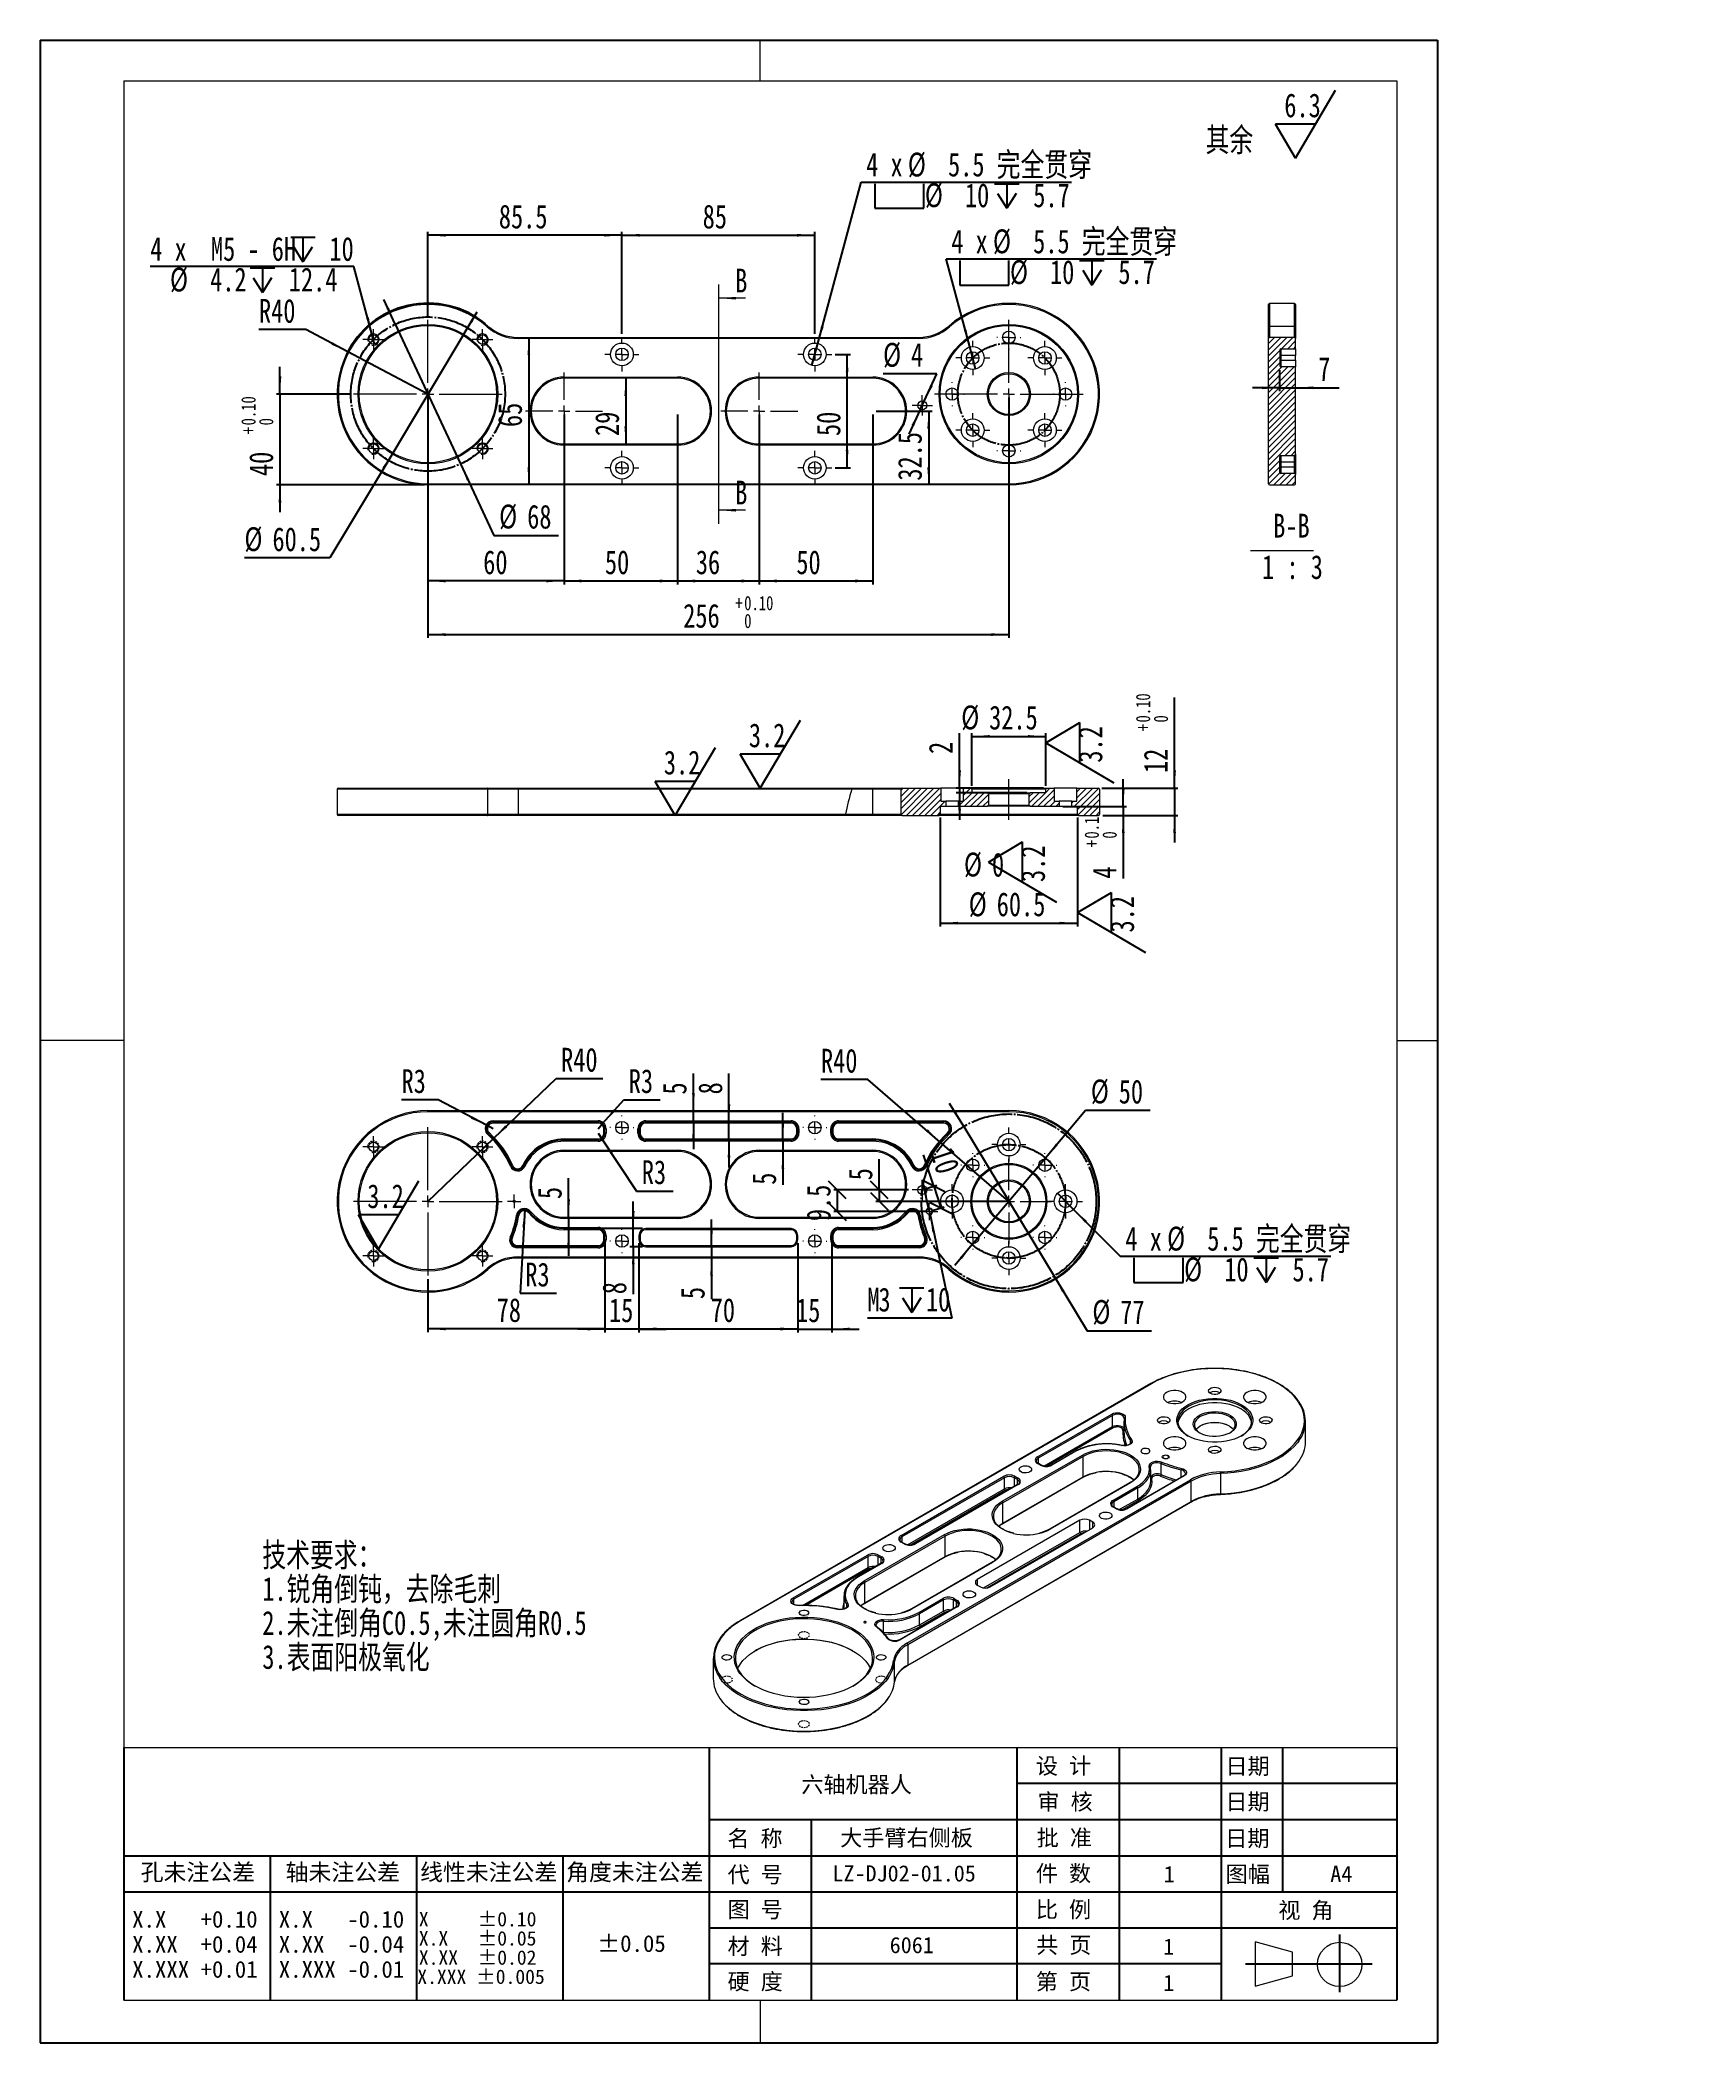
# Model space of a CAD drawing. Header units: millimetres. Extents: x 12 to 1214, y 8 to 1479.
import ezdxf

# ---------------------------------------------------------------- set-up
doc = ezdxf.new("R2010")
doc.units = ezdxf.units.MM
for name, pattern in [('SLD-中心线', [34.29, 30.48, -1.27, 1.27, -1.27]), ('SLD-实线', [0]), ('SLD-虚线', [1.905, 1.27, -0.635])]:
    doc.linetypes.add(name, pattern=pattern)
for name, color, linetype in [('FORMAT', 7, 'SLD-实线'), ('SLD-0', 179, 'SLD-实线'), ('中心线层', 1, 'SLD-中心线'), ('图框', 7, 'SLD-实线'), ('标注层', 96, 'SLD-实线')]:
    doc.layers.add(name, color=color, linetype=linetype)
doc.layers.add('粗实线', color=7, linetype='SLD-实线', lineweight=15)
doc.styles.add('SLDTEXTSTYLE0', font='HYSWLONGFANGSONG.TTF', dxfattribs={"bigfont": 'bigfont'})
doc.styles.add('SLDTEXTSTYLE1', font='SIMSUN.TTC')
doc.styles.add('SLDTEXTSTYLE2', font='SIMSUN.TTC', dxfattribs={"bigfont": 'bigfont'})
doc.styles.add('SLDTEXTSTYLE3', font='HYSWLONGFANGSONG.TTF')
doc.dimstyles.new('SLDDIMSTYLE0', dxfattribs={"dimtxt": 17.5, "dimasz": 13, "dimexe": 0, "dimexo": 0.0625, "dimgap": 4.375, "dimtad": 0, "dimtih": 1, "dimtoh": 1, "dimdec": 3, "dimlfac": 3, "dimrnd": 1e-09, "dimzin": 12, "dimdsep": 46, "dimtxsty": 'SLDTEXTSTYLE3', "dimsah": 1, "dimcen": 0, "dimadec": 0, "dimazin": 3, "dimtfac": 1, "dimtdec": 3, "dimtmove": 0, "dimatfit": 3, "dimfxl": 0, "dimfrac": 2, "dimtolj": 1, "dimtzin": 12, "dimarcsym": 0})
doc.dimstyles.new('SLDDIMSTYLE1', dxfattribs={"dimtxt": 17.5, "dimasz": 13, "dimexe": 0, "dimexo": 0.0625, "dimgap": 4.375, "dimtad": 0, "dimtih": 1, "dimtoh": 1, "dimdec": 3, "dimlfac": 3, "dimrnd": 1e-09, "dimzin": 12, "dimdsep": 46, "dimtxsty": 'SLDTEXTSTYLE3', "dimsah": 1, "dimcen": 0, "dimadec": 0, "dimazin": 3, "dimtfac": 1, "dimtdec": 3, "dimtofl": 0, "dimtmove": 0, "dimatfit": 3, "dimfxl": 0, "dimfrac": 2, "dimtolj": 1, "dimtzin": 12, "dimarcsym": 0})
doc.dimstyles.new('SLDDIMSTYLE10', dxfattribs={"dimtxt": 17.5, "dimasz": 13, "dimexe": 0, "dimexo": 0.0625, "dimgap": 4.375, "dimtad": 0, "dimtih": 1, "dimtoh": 1, "dimdec": 3, "dimlfac": 3, "dimrnd": 1e-09, "dimzin": 12, "dimdsep": 46, "dimtxsty": 'SLDTEXTSTYLE3', "dimsah": 1, "dimcen": 0, "dimadec": 0, "dimazin": 3, "dimtfac": 1, "dimtdec": 3, "dimtmove": 0, "dimatfit": 3, "dimfxl": 0, "dimfrac": 2, "dimtolj": 1, "dimtzin": 12, "dimarcsym": 0})
doc.dimstyles.new('SLDDIMSTYLE11', dxfattribs={"dimtxt": 17.5, "dimasz": 13, "dimexe": 0, "dimexo": 0.0625, "dimgap": 4.375, "dimtad": 0, "dimtih": 1, "dimtoh": 1, "dimdec": 3, "dimlfac": 3, "dimrnd": 1e-09, "dimzin": 12, "dimdsep": 46, "dimtxsty": 'SLDTEXTSTYLE3', "dimsah": 1, "dimcen": 0, "dimadec": 0, "dimazin": 3, "dimtfac": 1, "dimtdec": 3, "dimtofl": 0, "dimtmove": 1, "dimatfit": 3, "dimfxl": 0, "dimfrac": 2, "dimtolj": 1, "dimtzin": 12, "dimarcsym": 0})
doc.dimstyles.new('SLDDIMSTYLE2', dxfattribs={"dimtxt": 17.5, "dimasz": 13, "dimexe": 0, "dimexo": 0.0625, "dimgap": 4.375, "dimtad": 1, "dimlfac": 3, "dimrnd": 1e-09, "dimzin": 12, "dimdsep": 46, "dimtxsty": 'SLDTEXTSTYLE3', "dimsah": 1, "dimcen": 0.09, "dimadec": 0, "dimazin": 3, "dimtol": 1, "dimtp": 0.5, "dimtfac": 1, "dimtmove": 0, "dimatfit": 0, "dimfxl": 0, "dimfrac": 2, "dimtolj": 1, "dimtzin": 0, "dimarcsym": 0})
doc.dimstyles.new('SLDDIMSTYLE3', dxfattribs={"dimtxt": 17.5, "dimasz": 13, "dimexe": 0, "dimexo": 0.0625, "dimgap": 4.375, "dimtad": 1, "dimdec": 3, "dimlfac": 3, "dimrnd": 1e-09, "dimzin": 12, "dimdsep": 46, "dimtxsty": 'SLDTEXTSTYLE3', "dimsah": 1, "dimcen": 0.09, "dimadec": 0, "dimazin": 3, "dimtfac": 1, "dimtdec": 3, "dimtofl": 0, "dimtmove": 0, "dimatfit": 3, "dimfxl": 0, "dimfrac": 2, "dimtolj": 1, "dimtzin": 12, "dimarcsym": 0})
doc.dimstyles.new('SLDDIMSTYLE4', dxfattribs={"dimtxt": 17.5, "dimasz": 13, "dimexe": 0, "dimexo": 0.0625, "dimgap": 4.375, "dimtad": 1, "dimlfac": 3, "dimrnd": 1e-09, "dimzin": 12, "dimdsep": 46, "dimtxsty": 'SLDTEXTSTYLE3', "dimsah": 1, "dimcen": 0.09, "dimadec": 0, "dimazin": 3, "dimtol": 1, "dimtp": 0.5, "dimtfac": 1, "dimtofl": 0, "dimtmove": 0, "dimatfit": 3, "dimfxl": 0, "dimfrac": 2, "dimtolj": 1, "dimtzin": 0, "dimarcsym": 0})
doc.dimstyles.new('SLDDIMSTYLE5', dxfattribs={"dimtxt": 17.5, "dimasz": 13, "dimexe": 0, "dimexo": 0.0625, "dimgap": 4.375, "dimtad": 0, "dimtih": 1, "dimtoh": 1, "dimdec": 0, "dimlfac": 3, "dimrnd": 1e-09, "dimzin": 12, "dimdsep": 46, "dimtxsty": 'SLDTEXTSTYLE3', "dimblk1": 'NONE', "dimsah": 1, "dimcen": 0, "dimadec": 0, "dimazin": 3, "dimtfac": 1, "dimtdec": 3, "dimtmove": 0, "dimatfit": 3, "dimldrblk": 'NONE', "dimfxl": 0, "dimfrac": 2, "dimtolj": 1, "dimtzin": 12, "dimarcsym": 0})
doc.dimstyles.new('SLDDIMSTYLE6', dxfattribs={"dimtxt": 17.5, "dimasz": 13, "dimexe": 0, "dimexo": 0.0625, "dimgap": 4.375, "dimtad": 1, "dimlfac": 3, "dimrnd": 1e-09, "dimzin": 12, "dimdsep": 46, "dimtxsty": 'SLDTEXTSTYLE3', "dimsah": 1, "dimcen": 0.09, "dimadec": 0, "dimazin": 3, "dimtol": 1, "dimtp": 0.5, "dimtfac": 1, "dimtdec": 1, "dimtmove": 0, "dimatfit": 0, "dimfxl": 0, "dimfrac": 2, "dimtolj": 1, "dimarcsym": 0})
doc.dimstyles.new('SLDDIMSTYLE7', dxfattribs={"dimtxt": 17.5, "dimasz": 13, "dimexe": 0, "dimexo": 0.0625, "dimgap": 4.375, "dimtad": 1, "dimdec": 3, "dimlfac": 3, "dimrnd": 1e-09, "dimzin": 12, "dimdsep": 46, "dimtxsty": 'SLDTEXTSTYLE3', "dimsah": 1, "dimcen": 0.09, "dimadec": 0, "dimazin": 3, "dimtfac": 1, "dimtdec": 3, "dimtmove": 0, "dimatfit": 0, "dimfxl": 0, "dimfrac": 2, "dimtolj": 1, "dimtzin": 12, "dimarcsym": 0})
doc.dimstyles.new('SLDDIMSTYLE8', dxfattribs={"dimtxt": 17.5, "dimasz": 13, "dimexe": 0, "dimexo": 0.0625, "dimgap": 4.375, "dimtad": 1, "dimdec": 3, "dimlfac": 3, "dimrnd": 1e-09, "dimzin": 12, "dimdsep": 46, "dimtxsty": 'SLDTEXTSTYLE3', "dimblk1": 'NONE', "dimblk2": 'NONE', "dimsah": 1, "dimcen": 0.09, "dimadec": 0, "dimazin": 3, "dimtfac": 1, "dimtdec": 3, "dimtofl": 0, "dimtmove": 0, "dimatfit": 3, "dimldrblk": 'NONE', "dimfxl": 0, "dimfrac": 2, "dimtolj": 1, "dimtzin": 12, "dimarcsym": 0})
doc.dimstyles.new('SLDDIMSTYLE9', dxfattribs={"dimtxt": 17.5, "dimasz": 13, "dimexe": 0, "dimexo": 0.0625, "dimgap": 4.375, "dimtad": 1, "dimdec": 3, "dimlfac": 3, "dimrnd": 1e-09, "dimzin": 12, "dimdsep": 46, "dimtxsty": 'SLDTEXTSTYLE3', "dimblk1": 'OBLIQUE', "dimblk2": 'OBLIQUE', "dimsah": 1, "dimcen": 0.09, "dimadec": 0, "dimazin": 3, "dimtfac": 1, "dimtdec": 3, "dimtofl": 0, "dimtmove": 0, "dimatfit": 3, "dimldrblk": 'OBLIQUE', "dimfxl": 0, "dimfrac": 2, "dimtolj": 1, "dimtzin": 12, "dimarcsym": 0})

msp = doc.modelspace()

# ---------------------------------------------------------------- texts
at = {"color": 7, "linetype": 'Continuous', "char_height": 17.5, "attachment_point": 1, "style": 'SLDTEXTSTYLE3'}
for insert in [(523.11544, 1311.04463), (523.11544, 1155.28358)]:
    msp.add_mtext('B', dxfattribs=dict(at, insert=insert))
at = {"layer": 'FORMAT', "attachment_point": 2}
for s, insert, char_height, style in [('设 计', (764.22049, 217.03198), 11.90625, 'SLDTEXTSTYLE2'), ('\\M+193FA\\M+18AFA', (899.47803, 216.79691), 11.90625, 'SLDTEXTSTYLE2'), ('审 \\M+18A6A', (765.40543, 190.62229), 11.90625, 'SLDTEXTSTYLE2'), ('\\M+193FA\\M+18AFA', (899.34097, 190.71616), 11.90625, 'SLDTEXTSTYLE2'), ('\\M+196BC \\M+18FCC', (537.61252, 163.78188), 11.90625, 'SLDTEXTSTYLE2'), ('\\M+194E1 \\M+18F79', (764.83272, 164.2376), 11.90625, 'SLDTEXTSTYLE2'), ('\\M+193FA\\M+18AFA', (899.25904, 163.75515), 11.90625, 'SLDTEXTSTYLE2'), ('\\M+18D45\\M+196A2\\M+1928D\\M+18CF6\\M+18DB7', (128.38048, 139.15151), 12.3125, 'SLDTEXTSTYLE2'), ('轴\\M+196A2\\M+1928D\\M+18CF6\\M+18DB7', (234.86158, 139.15151), 12.3125, 'SLDTEXTSTYLE2'), ('线\\M+190AB\\M+196A2\\M+1928D\\M+18CF6\\M+18DB7', (342.04483, 139.15151), 12.3125, 'SLDTEXTSTYLE2'), ('\\M+18A70\\M+19378\\M+196A2\\M+1928D\\M+18CF6\\M+18DB7', (449.29575, 139.15151), 12.3125, 'SLDTEXTSTYLE2'), ('\\M+191E3 \\M+18D86', (537.7624, 137.15989), 11.90625, 'SLDTEXTSTYLE2'), ('\\M+18C8F \\M+19094', (764.22049, 138.02913), 11.90625, 'SLDTEXTSTYLE2'), ('图\\M+1959D', (899.55258, 137.49721), 11.90625, 'SLDTEXTSTYLE2'), ('A4', (968.29704, 137.625), 11.90625, 'SLDTEXTSTYLE1'), ('图 \\M+18D86', (537.7624, 111.49171), 11.90625, 'SLDTEXTSTYLE2'), ('\\M+194E4 \\M+197E1', (764.22049, 111.49171), 11.90625, 'SLDTEXTSTYLE2'), ('视 \\M+18A70', (942.30664, 110.95426), 11.90625, 'SLDTEXTSTYLE2'), ('±0.05', (446.95206, 86.68895), 12.3125, 'SLDTEXTSTYLE1'), ('\\M+18DDE \\M+197BF', (537.7624, 84.54292), 11.90625, 'SLDTEXTSTYLE2'), ('\\M+18BA4 页', (764.41272, 85.35913), 11.90625, 'SLDTEXTSTYLE2'), ('1', (841.48919, 84.21923), 11.90625, 'SLDTEXTSTYLE1'), ('\\M+18D64 \\M+19378', (537.7624, 58.56809), 11.90625, 'SLDTEXTSTYLE2'), ('\\M+191E6 页', (764.22049, 58.56809), 11.90625, 'SLDTEXTSTYLE2'), ('1', (841.5657, 57.58053), 11.90625, 'SLDTEXTSTYLE1')]:
    msp.add_mtext(s, dxfattribs=dict(at, insert=insert, char_height=char_height, style=style))
at = {"layer": 'SLD-0'}
for s, insert, char_height, attachment_point, style in [('\\M+191B4\\M+1975D', (868.57233, 1414.51058), 17.5, 1, 'SLDTEXTSTYLE0'), ('\\M+1985A轴\\M+18AF7\\M+18AED\\M+1906C', (612.2378, 203.32565), 11.90625, 2, 'SLDTEXTSTYLE2'), ('\\M+191E5\\M+18EE8\\M+1E45D\\M+18945侧\\M+194C2', (648.92133, 164.2376), 11.90625, 2, 'SLDTEXTSTYLE2'), ('LZ-DJ02-01.05', (647.185, 138.02913), 11.90625, 2, 'SLDTEXTSTYLE1'), ('1', (841.85039, 137.49721), 11.90625, 2, 'SLDTEXTSTYLE1'), ('6061', (652.76606, 85.35913), 11.90625, 2, 'SLDTEXTSTYLE1')]:
    msp.add_mtext(s, dxfattribs=dict(at, insert=insert, char_height=char_height, attachment_point=attachment_point, style=style))

# ---------------------------------------------------------------- blocks, each defined once
blk = doc.blocks.new('SW_NOTE_0')
at = {"layer": 'SLD-0', "color": 0, "char_height": 17.5, "attachment_point": 1, "style": 'SLDTEXTSTYLE0'}
for s, insert in [('\\M+18B5A术\\M+19776\\M+18B81\\M+18146', (0, 22.6)), ('1.锐\\M+18A70\\M+1937C钝\\M+18143\\M+18B8E\\M+18F9C\\M+196D1\\M+18E68', (0, -2.4)), ('2.\\M+196A2\\M+1928D\\M+1937C\\M+18A70C0.5,\\M+196A2\\M+1928D圆\\M+18A70R0.5', (0, -27.4)), ('3.\\M+1955C\\M+196CA阳极氧\\M+189BB', (0, -52.4))]:
    blk.add_mtext(s, dxfattribs=dict(at, insert=insert))
blk = doc.blocks.new('SW_NOTE_1')
at = {"layer": 'FORMAT', "color": 0, "char_height": 12.312, "attachment_point": 2, "style": 'SLDTEXTSTYLE1'}
for s, insert in [('X.X   +0.10', (38.1, 14.3)), ('X.XX  +0.04', (38.1, -4.1)), ('X.XXX +0.01', (38.1, -22.5))]:
    blk.add_mtext(s, dxfattribs=dict(at, insert=insert))
blk = doc.blocks.new('SW_NOTE_2')
at = {"layer": 'FORMAT', "color": 0, "char_height": 12.312, "attachment_point": 2, "style": 'SLDTEXTSTYLE1'}
for s, insert in [('X.X   -0.10', (38.1, 14.3)), ('X.XX  -0.04', (38.1, -4.1)), ('X.XXX -0.01', (38.1, -22.5))]:
    blk.add_mtext(s, dxfattribs=dict(at, insert=insert))
blk = doc.blocks.new('SW_NOTE_3')
at = {"layer": 'FORMAT', "color": 0, "char_height": 10.583, "attachment_point": 2, "style": 'SLDTEXTSTYLE1'}
for s, insert in [('X     ±0.10', (35.9, 12.3)), ('X.X   ±0.05', (35.9, -1.8)), (' X.XXX ±0.005', (34.8, -30)), ('X.XX  ±0.02', (35.9, -15.9))]:
    blk.add_mtext(s, dxfattribs=dict(at, insert=insert))
blk = doc.blocks.new('SW_SFSYMBOL_0')
at = {"layer": 'SLD-0', "color": 0}
for p, q in [((8.2, -25), (37.7, 25)), ((8.2, -25), (-6.6, 0)), ((22.9, 0), (-6.6, 0))]:
    blk.add_line(p, q, dxfattribs=at)
at = {"layer": 'SLD-0', "color": 0, "insert": (0, 22.6), "char_height": 17.5, "attachment_point": 1, "style": 'SLDTEXTSTYLE3'}
blk.add_mtext('6.3', dxfattribs=at)
blk = doc.blocks.new('_D')
at = {"layer": '标注层'}
for p, q in [((273.4, 1270.2), (264.9, 1288.3)), ((273.4, 1270.2), (321.4, 1167.6)), ((321.4, 1167.6), (345.9, 1115.1)), ((345.9, 1115.1), (393.2, 1115.1))]:
    blk.add_line(p, q, dxfattribs=at)
for points in [[(273.4, 1270.2), (268.8, 1282.4), (267, 1281.6)], [(321.4, 1167.6), (326, 1155.4), (327.8, 1156.2)]]:
    blk.add_solid(points, dxfattribs=at)
at = {"layer": '标注层', "char_height": 17.5, "attachment_point": 1, "style": 'SLDTEXTSTYLE3'}
for s, insert in [('%%c', (349.7, 1137.7, 0.2)), ('68', (370.3, 1137.6, 0.2))]:
    blk.add_mtext(s, dxfattribs=dict(at, insert=insert))
blk = doc.blocks.new('_D_1')
at = {"layer": '标注层'}
for p, q in [((207.7, 1266.3), (173.3, 1266.3)), ((238.5, 1250), (207.7, 1266.3)), ((297.4, 1218.9), (238.5, 1250))]:
    blk.add_line(p, q, dxfattribs=at)
blk.add_arc((297.4, 1218.9), 66.7, 50.738, 154.2932, dxfattribs=at)
blk.add_solid([(238.5, 1250), (227.4, 1257), (226.5, 1255.2)], dxfattribs=at)
at = {"layer": '标注层', "insert": (173.3, 1288.8, 0.2), "char_height": 17.5, "attachment_point": 1, "style": 'SLDTEXTSTYLE3'}
blk.add_mtext('R40', dxfattribs=at)
blk = doc.blocks.new('_D_2')
at = {"layer": '标注层'}
for p, q in [((323.3, 1262.1), (333.6, 1279.3)), ((323.3, 1262.1), (271.5, 1175.6)), ((271.5, 1175.6), (225.3, 1098.5)), ((225.3, 1098.5), (162.6, 1098.5))]:
    blk.add_line(p, q, dxfattribs=at)
for points in [[(323.3, 1262.1), (330.8, 1272.8), (329.1, 1273.8)], [(271.5, 1175.6), (264, 1165), (265.7, 1164)]]:
    blk.add_solid(points, dxfattribs=at)
at = {"layer": '标注层', "char_height": 17.5, "attachment_point": 1, "style": 'SLDTEXTSTYLE3'}
for s, insert in [('%%c', (162.6, 1121.1, 0.2)), ('60.5', (183.2, 1121, 0.2))]:
    blk.add_mtext(s, dxfattribs=dict(at, insert=insert))
blk = doc.blocks.new('_D_3')
at = {"layer": '标注层'}
for p, q in [((188.7, 1218.9), (188.7, 1238.9)), ((240.3, 1218.9), (186.2, 1218.9)), ((188.7, 1218.9), (188.7, 1152.2)), ((294.9, 1152.2), (186.2, 1152.2)), ((188.7, 1152.2), (188.7, 1132.2))]:
    blk.add_line(p, q, dxfattribs=at)
for points in [[(188.7, 1218.9), (189.7, 1231.9), (187.7, 1231.9)], [(188.7, 1152.2), (187.7, 1139.2), (189.7, 1139.2)]]:
    blk.add_solid(points, dxfattribs=at)
at = {"layer": '标注层', "attachment_point": 1, "rotation": 90, "style": 'SLDTEXTSTYLE3'}
for s, insert, char_height in [('0.10', (160.3, 1195.9, 0.2), 10.5), ('+', (160.3, 1189.4, 0.2), 10.5), ('0', (173.3, 1195.9, 0.2), 10.5), ('40', (166.1, 1158.7, 0.2), 17.5)]:
    blk.add_mtext(s, dxfattribs=dict(at, insert=insert, char_height=char_height))
blk = doc.blocks.new('_D_4')
at = {"layer": '标注层'}
for p, q in [((397.4, 1203.9), (397.4, 1079.1)), ((297.4, 1161.8), (297.4, 1079.1)), ((397.4, 1081.6), (297.4, 1081.6))]:
    blk.add_line(p, q, dxfattribs=at)
for points in [[(297.4, 1081.6), (310.4, 1080.6), (310.4, 1082.6)], [(397.4, 1081.6), (384.4, 1082.6), (384.4, 1080.6)]]:
    blk.add_solid(points, dxfattribs=at)
at = {"layer": '标注层', "insert": (338, 1104.1, 0.2), "char_height": 17.5, "attachment_point": 1, "style": 'SLDTEXTSTYLE3'}
blk.add_mtext('60', dxfattribs=at)
blk = doc.blocks.new('_D_5')
at = {"layer": '标注层'}
for p, q in [((397.4, 1203.9), (397.4, 1079.1)), ((480.7, 1203.9), (480.7, 1079.1)), ((397.4, 1081.6), (480.7, 1081.6))]:
    blk.add_line(p, q, dxfattribs=at)
for points in [[(397.4, 1081.6), (410.4, 1080.6), (410.4, 1082.6)], [(480.7, 1081.6), (467.7, 1082.6), (467.7, 1080.6)]]:
    blk.add_solid(points, dxfattribs=at)
at = {"layer": '标注层', "insert": (427.4, 1104.1, 0.2), "char_height": 17.5, "attachment_point": 1, "style": 'SLDTEXTSTYLE3'}
blk.add_mtext('50', dxfattribs=at)
blk = doc.blocks.new('_D_6')
at = {"layer": '标注层'}
for p, q in [((480.7, 1203.9), (480.7, 1079.1)), ((540.7, 1203.9), (540.7, 1079.1)), ((480.7, 1081.6), (540.7, 1081.6))]:
    blk.add_line(p, q, dxfattribs=at)
for points in [[(480.7, 1081.6), (493.7, 1080.6), (493.7, 1082.6)], [(540.7, 1081.6), (527.7, 1082.6), (527.7, 1080.6)]]:
    blk.add_solid(points, dxfattribs=at)
at = {"layer": '标注层', "insert": (494.2, 1104.1, 0.2), "char_height": 17.5, "attachment_point": 1, "style": 'SLDTEXTSTYLE3'}
blk.add_mtext('36', dxfattribs=at)
blk = doc.blocks.new('_D_7')
at = {"layer": '标注层'}
for p, q in [((540.7, 1203.9), (540.7, 1079.1)), ((624.1, 1203.9), (624.1, 1079.1)), ((540.7, 1081.6), (624.1, 1081.6))]:
    blk.add_line(p, q, dxfattribs=at)
for points in [[(540.7, 1081.6), (553.7, 1080.6), (553.7, 1082.6)], [(624.1, 1081.6), (611.1, 1082.6), (611.1, 1080.6)]]:
    blk.add_solid(points, dxfattribs=at)
at = {"layer": '标注层', "insert": (568, 1104.1, 0.2), "char_height": 17.5, "attachment_point": 1, "style": 'SLDTEXTSTYLE3'}
blk.add_mtext('50', dxfattribs=at)
blk = doc.blocks.new('_D_8')
at = {"layer": '标注层'}
for p, q in [((297.4, 1276), (297.4, 1338.1)), ((439.9, 1335.6), (297.4, 1335.6)), ((439.9, 1263.1), (439.9, 1338.1))]:
    blk.add_line(p, q, dxfattribs=at)
for points in [[(297.4, 1335.6), (310.4, 1334.6), (310.4, 1336.6)], [(439.9, 1335.6), (426.9, 1336.6), (426.9, 1334.6)]]:
    blk.add_solid(points, dxfattribs=at)
at = {"layer": '标注层', "insert": (349.5, 1358.1, 0.2), "char_height": 17.5, "attachment_point": 1, "style": 'SLDTEXTSTYLE3'}
blk.add_mtext('85.5', dxfattribs=at)
blk = doc.blocks.new('_D_9')
at = {"layer": '标注层'}
for p, q in [((439.9, 1263.1), (439.9, 1338.1)), ((439.9, 1335.6), (581.6, 1335.6)), ((581.6, 1263.1), (581.6, 1338.1))]:
    blk.add_line(p, q, dxfattribs=at)
for points in [[(439.9, 1335.6), (452.9, 1334.6), (452.9, 1336.6)], [(581.6, 1335.6), (568.6, 1336.6), (568.6, 1334.6)]]:
    blk.add_solid(points, dxfattribs=at)
at = {"layer": '标注层', "insert": (499.2, 1358.1, 0.2), "char_height": 17.5, "attachment_point": 1, "style": 'SLDTEXTSTYLE3'}
blk.add_mtext('85', dxfattribs=at)
blk = doc.blocks.new('_D_10')
at = {"layer": '标注层'}
for p, q in [((596.6, 1248.1), (607.8, 1248.1)), ((605.3, 1164.7), (605.3, 1248.1)), ((596.6, 1164.7), (607.8, 1164.7))]:
    blk.add_line(p, q, dxfattribs=at)
for points in [[(605.3, 1248.1), (604.3, 1235.1), (606.3, 1235.1)], [(605.3, 1164.7), (606.3, 1177.7), (604.3, 1177.7)]]:
    blk.add_solid(points, dxfattribs=at)
at = {"layer": '标注层', "insert": (582.8, 1188.1, 0.2), "char_height": 17.5, "attachment_point": 1, "rotation": 90, "style": 'SLDTEXTSTYLE3'}
blk.add_mtext('50', dxfattribs=at)
blk = doc.blocks.new('_D_11')
at = {"layer": '标注层'}
blk.add_line((442.7, 1230.6), (442.7, 1182.2), dxfattribs=at)
for points in [[(442.7, 1230.6), (441.7, 1217.6), (443.7, 1217.6)], [(442.7, 1182.2), (443.7, 1195.2), (441.7, 1195.2)]]:
    blk.add_solid(points, dxfattribs=at)
at = {"layer": '标注层', "insert": (420.2, 1188.1, 0.2), "char_height": 17.5, "attachment_point": 1, "rotation": 90, "style": 'SLDTEXTSTYLE3'}
blk.add_mtext('29', dxfattribs=at)
blk = doc.blocks.new('_D_12')
at = {"layer": '标注层'}
blk.add_line((371.5, 1260.6), (371.5, 1152.2), dxfattribs=at)
for points in [[(371.5, 1260.6), (370.5, 1247.6), (372.5, 1247.6)], [(371.5, 1152.2), (372.5, 1165.2), (370.5, 1165.2)]]:
    blk.add_solid(points, dxfattribs=at)
at = {"layer": '标注层', "insert": (348.9, 1194.7, 0.2), "char_height": 17.5, "attachment_point": 1, "rotation": 90, "style": 'SLDTEXTSTYLE3'}
blk.add_mtext('65', dxfattribs=at)
blk = doc.blocks.new('_D_13')
at = {"layer": '标注层'}
for p, q in [((297.4, 1216.4), (297.4, 1039.7)), ((724.1, 1216.4), (724.1, 1039.7)), ((297.4, 1042.2), (724.1, 1042.2))]:
    blk.add_line(p, q, dxfattribs=at)
for points in [[(297.4, 1042.2), (310.4, 1041.2), (310.4, 1043.2)], [(724.1, 1042.2), (711.1, 1043.2), (711.1, 1041.2)]]:
    blk.add_solid(points, dxfattribs=at)
at = {"layer": '标注层', "attachment_point": 1, "style": 'SLDTEXTSTYLE3'}
for s, insert, char_height in [('256', (484.9, 1064.8, 0.2), 17.5), ('+', (523.2, 1070.6, 0.2), 10.5), ('0.10', (529.7, 1070.6, 0.2), 10.5), ('0', (529.7, 1057.5, 0.2), 10.5)]:
    blk.add_mtext(s, dxfattribs=dict(at, insert=insert, char_height=char_height))
blk = doc.blocks.new('SW_SYMBOL_HOLE_DEPTH')
at = {"layer": '标注层', "color": 0}
for p, q in [((0, 4375), (4000, 4375)), ((2000, 4375), (2000, 375)), ((500, 2775), (2000, 375)), ((3500, 2775), (2000, 375))]:
    blk.add_line(p, q, dxfattribs=at)
blk = doc.blocks.new('_D_14')
at = {"layer": '标注层'}
for p, q in [((242.9, 1312.7), (93.4, 1312.7)), ((256.4, 1262.3), (242.9, 1312.7)), ((258.2, 1255.6), (256.4, 1262.3))]:
    blk.add_line(p, q, dxfattribs=at)
blk.add_solid([(256.4, 1262.3), (254, 1275.2), (252.1, 1274.6)], dxfattribs=at)
at = {"layer": '标注层', "xscale": 0.004511737089201878, "yscale": 0.004511737089201878, "zscale": 0.004511737089201878}
for p in [(196.6, 1314.4), (166.8, 1291.8)]:
    blk.add_blockref('SW_SYMBOL_HOLE_DEPTH', p, dxfattribs=at)
at = {"layer": '标注层', "char_height": 17.5, "attachment_point": 1, "style": 'SLDTEXTSTYLE3'}
for s, insert in [('4 x  M5 - 6H ', (93.4, 1334.3, 0.2)), (' 10', (216.1, 1334.3, 0.2)), ('%%c', (107.9, 1311.8, 0.2)), (' 4.2 ', (128.5, 1311.8, 0.2)), (' 12.4', (186.3, 1311.8, 0.2))]:
    blk.add_mtext(s, dxfattribs=dict(at, insert=insert))
blk = doc.blocks.new('_NONE')
blk = doc.blocks.new('SW_SYMBOL_HOLE_SPOT')
at = {"layer": '标注层', "color": 0}
for p, q in [((0, 4375), (0, 375)), ((8000, 375), (8000, 4375)), ((0, 375), (8000, 375))]:
    blk.add_line(p, q, dxfattribs=at)
blk = doc.blocks.new('_D_15')
at = {"layer": '标注层'}
for p, q in [((695.4, 1253.5), (678, 1318.3)), ((678, 1318.3), (832.5, 1318.3)), ((699.7, 1237.4), (695.4, 1253.5))]:
    blk.add_line(p, q, dxfattribs=at)
blk.add_solid([(695.4, 1253.5), (693, 1266.3), (691.1, 1265.8)], dxfattribs=at)
at = {"layer": '标注层', "xscale": 0.004511737089201878, "yscale": 0.004511737089201878, "zscale": 0.004511737089201878}
for name, p in [('SW_SYMBOL_HOLE_SPOT', (688, 1297.3)), ('SW_SYMBOL_HOLE_DEPTH', (776.1, 1297.3))]:
    blk.add_blockref(name, p, dxfattribs=at)
at = {"layer": '标注层', "char_height": 17.5, "attachment_point": 1}
for s, insert, style in [('4 x ', (681.8, 1339.8, 0.2), 'SLDTEXTSTYLE3'), ('%%c', (712.4, 1339.9, 0.2), 'SLDTEXTSTYLE3'), (' 5.5 \\M+18AAE\\M+19153贯\\M+190FA', (733, 1339.8, 0.2), 'SLDTEXTSTYLE0'), ('%%c', (724.9, 1317.3, 0.2), 'SLDTEXTSTYLE3'), (' 10 ', (745.4, 1317.3, 0.2), 'SLDTEXTSTYLE3'), (' 5.7', (795.6, 1317.3, 0.2), 'SLDTEXTSTYLE3')]:
    blk.add_mtext(s, dxfattribs=dict(at, insert=insert, style=style))
blk = doc.blocks.new('_D_16')
at = {"layer": '标注层'}
for p, q in [((583.7, 1256.1), (615.5, 1374.7)), ((615.5, 1374.7), (770, 1374.7)), ((579.4, 1240), (583.7, 1256.1))]:
    blk.add_line(p, q, dxfattribs=at)
blk.add_solid([(583.7, 1256.1), (588.1, 1268.4), (586.1, 1268.9)], dxfattribs=at)
at = {"layer": '标注层', "xscale": 0.004511737089201878, "yscale": 0.004511737089201878, "zscale": 0.004511737089201878}
for name, p in [('SW_SYMBOL_HOLE_SPOT', (625.6, 1353.7)), ('SW_SYMBOL_HOLE_DEPTH', (713.6, 1353.7))]:
    blk.add_blockref(name, p, dxfattribs=at)
at = {"layer": '标注层', "char_height": 17.5, "attachment_point": 1}
for s, insert, style in [(' 5.5 \\M+18AAE\\M+19153贯\\M+190FA', (670.5, 1396.3, 0.2), 'SLDTEXTSTYLE0'), ('4 x ', (619.3, 1396.3, 0.2), 'SLDTEXTSTYLE3'), ('%%c', (649.9, 1396.3, 0.2), 'SLDTEXTSTYLE3'), ('%%c', (662.4, 1373.8, 0.2), 'SLDTEXTSTYLE3'), (' 10 ', (682.9, 1373.7, 0.2), 'SLDTEXTSTYLE3'), (' 5.7', (733.1, 1373.7, 0.2), 'SLDTEXTSTYLE3')]:
    blk.add_mtext(s, dxfattribs=dict(at, insert=insert, style=style))
blk = doc.blocks.new('_D_17')
at = {"layer": '标注层'}
for p, q in [((626.6, 1206.4), (667.7, 1206.4)), ((665.2, 1206.4), (665.2, 1152.2))]:
    blk.add_line(p, q, dxfattribs=at)
for points in [[(665.2, 1206.4), (664.2, 1193.4), (666.2, 1193.4)], [(665.2, 1152.2), (666.2, 1165.2), (664.2, 1165.2)]]:
    blk.add_solid(points, dxfattribs=at)
at = {"layer": '标注层', "insert": (642.6, 1155.3, 0.2), "char_height": 17.5, "attachment_point": 1, "rotation": 90, "style": 'SLDTEXTSTYLE3'}
blk.add_mtext('32.5', dxfattribs=at)
blk = doc.blocks.new('_D_18')
at = {"layer": '标注层'}
for p, q in [((671.3, 1233.9), (631.7, 1233.9)), ((661.9, 1213.6), (671.3, 1233.9)), ((659, 1207.5), (650.6, 1189.4)), ((659, 1207.5), (661.9, 1213.6))]:
    blk.add_line(p, q, dxfattribs=at)
for points in [[(661.9, 1213.6), (668.3, 1224.9), (666.4, 1225.8)], [(659, 1207.5), (652.6, 1196.2), (654.5, 1195.3)]]:
    blk.add_solid(points, dxfattribs=at)
at = {"layer": '标注层', "char_height": 17.5, "attachment_point": 1, "style": 'SLDTEXTSTYLE3'}
for s, insert in [('%%c', (631.7, 1256.5, 0.2)), ('4', (652.2, 1256.5, 0.2))]:
    blk.add_mtext(s, dxfattribs=dict(at, insert=insert))
blk = doc.blocks.new('SW_CENTERMARKSYMBOL_0')
at = {"color": 0, "linetype": 'SLD-实线', "lineweight": 0}
for p, q in [((0, 8.3), (0, 54.6)), ((-8.3, 0), (-54.6, 0)), ((0, 0), (-4.2, 0)), ((0, 0), (0, 4.2)), ((0, 0), (0, -4.2)), ((0, 0), (4.2, 0)), ((8.3, 0), (54.6, 0)), ((0, -8.3), (0, -54.6))]:
    blk.add_line(p, q, dxfattribs=at)
blk = doc.blocks.new('SW_CENTERMARKSYMBOL_1')
at = {"color": 0, "linetype": 'SLD-实线', "lineweight": 0}
for p, q in [((0, 8.3), (0, 54.6)), ((0, 0), (-4.2, 0)), ((0, 0), (0, 4.2)), ((0, 0), (0, -4.2)), ((0, 0), (4.2, 0)), ((8.3, 0), (54.6, 0)), ((-8.3, 0), (-54.6, 0)), ((0, -8.3), (0, -54.6))]:
    blk.add_line(p, q, dxfattribs=at)
blk = doc.blocks.new('SW_CENTERMARKSYMBOL_2')
at = {"color": 0, "linetype": 'SLD-实线', "lineweight": 0}
for p, q in [((-8.3, 0), (-8.8, 0)), ((0, 0), (-4.2, 0)), ((0, 8.3), (0, 8.8)), ((0, 0), (0, 4.2)), ((0, 0), (0, -4.2)), ((0, 0), (4.2, 0)), ((8.3, 0), (8.8, 0)), ((0, -8.3), (0, -8.8))]:
    blk.add_line(p, q, dxfattribs=at)
blk = doc.blocks.new('SW_CENTERMARKSYMBOL_3')
at = {"color": 0, "linetype": 'SLD-实线', "lineweight": 0}
for p, q in [((-8.3, 0), (-8.8, 0)), ((0, 0), (-4.2, 0)), ((0, 8.3), (0, 8.8)), ((0, 0), (0, 4.2)), ((0, 0), (0, -4.2)), ((0, 0), (4.2, 0)), ((8.3, 0), (8.8, 0)), ((0, -8.3), (0, -8.8))]:
    blk.add_line(p, q, dxfattribs=at)
blk = doc.blocks.new('SW_CENTERMARKSYMBOL_4')
at = {"color": 0, "linetype": 'SLD-实线', "lineweight": 0}
for p, q in [((-8.3, 0), (-8.8, 0)), ((0, 0), (-4.2, 0)), ((0, 8.3), (0, 8.8)), ((0, 0), (0, 4.2)), ((0, 0), (0, -4.2)), ((0, 0), (4.2, 0)), ((8.3, 0), (8.8, 0)), ((0, -8.3), (0, -8.8))]:
    blk.add_line(p, q, dxfattribs=at)
blk = doc.blocks.new('SW_CENTERMARKSYMBOL_5')
at = {"color": 0, "linetype": 'SLD-实线', "lineweight": 0}
for p, q in [((-8.3, 0), (-8.8, 0)), ((0, 0), (-4.2, 0)), ((0, 8.3), (0, 8.8)), ((0, 0), (0, 4.2)), ((0, 0), (0, -4.2)), ((0, 0), (4.2, 0)), ((8.3, 0), (8.8, 0)), ((0, -8.3), (0, -8.8))]:
    blk.add_line(p, q, dxfattribs=at)
blk = doc.blocks.new('SW_CENTERMARKSYMBOL_6')
at = {"color": 0, "linetype": 'SLD-实线', "lineweight": 0}
for p, q in [((-4.2, 0), (-7.7, 0)), ((0, 0), (-4.2, 0)), ((0, 4.2), (0, 7.7)), ((0, 0), (0, 4.2)), ((0, 0), (0, -4.2)), ((0, 0), (4.2, 0)), ((4.2, 0), (7.7, 0)), ((0, -4.2), (0, -7.7))]:
    blk.add_line(p, q, dxfattribs=at)
blk = doc.blocks.new('SW_CENTERMARKSYMBOL_7')
at = {"color": 0, "linetype": 'SLD-实线', "lineweight": 0}
for p, q in [((-4.2, 0), (-7.7, 0)), ((0, 0), (-4.2, 0)), ((0, 4.2), (0, 7.7)), ((0, 0), (0, 4.2)), ((0, 0), (0, -4.2)), ((0, 0), (4.2, 0)), ((4.2, 0), (7.7, 0)), ((0, -4.2), (0, -7.7))]:
    blk.add_line(p, q, dxfattribs=at)
blk = doc.blocks.new('SW_CENTERMARKSYMBOL_8')
at = {"color": 0, "linetype": 'SLD-实线', "lineweight": 0}
for p, q in [((-4.2, 0), (-7.7, 0)), ((0, 0), (-4.2, 0)), ((0, 4.2), (0, 7.7)), ((0, 0), (0, 4.2)), ((0, 0), (0, -4.2)), ((0, 0), (4.2, 0)), ((4.2, 0), (7.7, 0)), ((0, -4.2), (0, -7.7))]:
    blk.add_line(p, q, dxfattribs=at)
blk = doc.blocks.new('SW_CENTERMARKSYMBOL_9')
at = {"color": 0, "linetype": 'SLD-实线', "lineweight": 0}
for p, q in [((-4.2, 0), (-7.7, 0)), ((0, 0), (-4.2, 0)), ((0, 4.2), (0, 7.7)), ((0, 0), (0, 4.2)), ((0, 0), (0, -4.2)), ((0, 0), (4.2, 0)), ((4.2, 0), (7.7, 0)), ((0, -4.2), (0, -7.7))]:
    blk.add_line(p, q, dxfattribs=at)
blk = doc.blocks.new('SW_CENTERMARKSYMBOL_10')
at = {"color": 0, "linetype": 'SLD-实线', "lineweight": 0}
for p, q in [((-8.3, 0), (-12.5, 0)), ((0, 0), (-4.2, 0)), ((0, 8.3), (0, 12.5)), ((0, 0), (0, 4.2)), ((0, 0), (0, -4.2)), ((0, 0), (4.2, 0)), ((8.3, 0), (12.5, 0)), ((0, -8.3), (0, -12.5))]:
    blk.add_line(p, q, dxfattribs=at)
blk = doc.blocks.new('SW_CENTERMARKSYMBOL_11')
at = {"color": 0, "linetype": 'SLD-实线', "lineweight": 0}
for p, q in [((-8.3, 0), (-12.5, 0)), ((0, 0), (-4.2, 0)), ((0, 8.3), (0, 12.5)), ((0, 0), (0, 4.2)), ((0, 0), (0, -4.2)), ((0, 0), (4.2, 0)), ((8.3, 0), (12.5, 0)), ((0, -8.3), (0, -12.5))]:
    blk.add_line(p, q, dxfattribs=at)
blk = doc.blocks.new('SW_CENTERMARKSYMBOL_12')
at = {"color": 0, "linetype": 'SLD-实线', "lineweight": 0}
for p, q in [((-8.3, 0), (-12.5, 0)), ((0, 0), (-4.2, 0)), ((0, 8.3), (0, 12.5)), ((0, 0), (0, 4.2)), ((0, 0), (0, -4.2)), ((0, 0), (4.2, 0)), ((8.3, 0), (12.5, 0)), ((0, -8.3), (0, -12.5))]:
    blk.add_line(p, q, dxfattribs=at)
blk = doc.blocks.new('SW_CENTERMARKSYMBOL_13')
at = {"color": 0, "linetype": 'SLD-实线', "lineweight": 0}
for p, q in [((0, 0), (-4.2, 0)), ((0, 8.3), (0, 12.5)), ((0, 0), (0, 4.2)), ((0, 0), (0, -4.2)), ((0, 0), (4.2, 0)), ((8.3, 0), (12.5, 0)), ((-8.3, 0), (-12.5, 0)), ((0, -8.3), (0, -12.5))]:
    blk.add_line(p, q, dxfattribs=at)
blk = doc.blocks.new('SW_CENTERMARKSYMBOL_14')
at = {"color": 0, "linetype": 'SLD-实线', "lineweight": 0}
for p, q in [((-8.3, 0), (-12.5, 0)), ((0, 0), (-4.2, 0)), ((0, 8.3), (0, 12.5)), ((0, 0), (0, 4.2)), ((0, 0), (0, -4.2)), ((0, 0), (4.2, 0)), ((8.3, 0), (12.5, 0)), ((0, -8.3), (0, -12.5))]:
    blk.add_line(p, q, dxfattribs=at)
blk = doc.blocks.new('SW_CENTERMARKSYMBOL_15')
at = {"color": 0, "linetype": 'SLD-实线', "lineweight": 0}
for p, q in [((-8.3, 0), (-12.5, 0)), ((0, 0), (-4.2, 0)), ((0, 8.3), (0, 12.5)), ((0, 0), (0, 4.2)), ((0, 0), (0, -4.2)), ((0, 0), (4.2, 0)), ((8.3, 0), (12.5, 0)), ((0, -8.3), (0, -12.5))]:
    blk.add_line(p, q, dxfattribs=at)
blk = doc.blocks.new('SW_CENTERMARKSYMBOL_16')
at = {"color": 0, "linetype": 'SLD-实线', "lineweight": 0}
for p, q in [((-8.3, 0), (-12.5, 0)), ((0, 0), (-4.2, 0)), ((0, 8.3), (0, 12.5)), ((0, 0), (0, 4.2)), ((0, 0), (0, -4.2)), ((0, 0), (4.2, 0)), ((8.3, 0), (12.5, 0)), ((0, -8.3), (0, -12.5))]:
    blk.add_line(p, q, dxfattribs=at)
blk = doc.blocks.new('SW_CENTERMARKSYMBOL_17')
at = {"color": 0, "linetype": 'SLD-实线', "lineweight": 0}
for p, q in [((-8.3, 0), (-12.5, 0)), ((0, 0), (-4.2, 0)), ((0, 8.3), (0, 12.5)), ((0, 0), (0, 4.2)), ((0, 0), (0, -4.2)), ((0, 0), (4.2, 0)), ((8.3, 0), (12.5, 0)), ((0, -8.3), (0, -12.5))]:
    blk.add_line(p, q, dxfattribs=at)
blk = doc.blocks.new('SW_CENTERMARKSYMBOL_18')
at = {"color": 0, "linetype": 'SLD-实线', "lineweight": 0}
for p, q in [((-4.2, 0), (-7.5, 0)), ((0, 0), (-4.2, 0)), ((0, 4.2), (0, 7.5)), ((0, 0), (0, 4.2)), ((0, 0), (0, -4.2)), ((0, 0), (4.2, 0)), ((4.2, 0), (7.5, 0)), ((0, -4.2), (0, -7.5))]:
    blk.add_line(p, q, dxfattribs=at)
blk = doc.blocks.new('SW_CENTERMARKSYMBOL_19')
at = {"color": 0, "linetype": 'SLD-实线', "lineweight": 0}
for p, q in [((0, 8.3), (0, 28.3)), ((0, 8.3), (0, 28.3)), ((-8.3, 0), (-28.3, 0)), ((-8.3, 0), (-28.3, 0)), ((0, 0), (-4.2, 0)), ((0, 0), (-4.2, 0)), ((0, 0), (0, 4.2)), ((0, 0), (0, 4.2)), ((0, 0), (0, -4.2)), ((0, 0), (4.2, 0)), ((0, 0), (0, -4.2)), ((0, 0), (4.2, 0)), ((8.3, 0), (28.3, 0)), ((8.3, 0), (28.3, 0)), ((0, -8.3), (0, -28.3)), ((0, -8.3), (0, -28.3))]:
    blk.add_line(p, q, dxfattribs=at)
blk = doc.blocks.new('SW_CENTERMARKSYMBOL_20')
at = {"color": 0, "linetype": 'SLD-实线', "lineweight": 0}
for p, q in [((0, 8.3), (0, 28.3)), ((0, 8.3), (0, 28.3)), ((0, 0), (-4.2, 0)), ((0, 0), (-4.2, 0)), ((0, 0), (0, 4.2)), ((0, 0), (0, 4.2)), ((0, 0), (0, -4.2)), ((0, 0), (4.2, 0)), ((0, 0), (0, -4.2)), ((0, 0), (4.2, 0)), ((8.3, 0), (28.3, 0)), ((8.3, 0), (28.3, 0)), ((-8.3, 0), (-28.3, 0)), ((-8.3, 0), (-28.3, 0)), ((0, -8.3), (0, -28.3)), ((0, -8.3), (0, -28.3))]:
    blk.add_line(p, q, dxfattribs=at)
blk = doc.blocks.new('_D_19')
at = {"layer": '标注层'}
for p, q in [((808.1, 916), (808.1, 936)), ((763.7, 916), (810.6, 916)), ((808.1, 916), (808.1, 909.4)), ((793.2, 909.4), (810.6, 909.4)), ((808.1, 909.4), (808.1, 862.9))]:
    blk.add_line(p, q, dxfattribs=at)
for points in [[(808.1, 916), (809.1, 929), (807.1, 929)], [(808.1, 909.4), (807.1, 896.4), (809.1, 896.4)]]:
    blk.add_solid(points, dxfattribs=at)
at = {"layer": '标注层', "attachment_point": 1, "rotation": 90, "style": 'SLDTEXTSTYLE3'}
for s, insert, char_height in [('0.1', (779.7, 892.3, 0.2), 10.5), ('+', (779.7, 885.9, 0.2), 10.5), ('0', (792.8, 892.3, 0.2), 10.5), ('4', (785.6, 862.9, 0.2), 17.5)]:
    blk.add_mtext(s, dxfattribs=dict(at, insert=insert, char_height=char_height))
blk = doc.blocks.new('_D_20')
at = {"layer": '标注层'}
for p, q in [((687.9, 929.4), (687.9, 969.9)), ((749.5, 929.4), (685.4, 929.4)), ((687.9, 929.4), (687.9, 926)), ((737.4, 926), (685.4, 926)), ((687.9, 926), (687.9, 906))]:
    blk.add_line(p, q, dxfattribs=at)
for points in [[(687.9, 929.4), (688.9, 942.4), (686.9, 942.4)], [(687.9, 926), (686.9, 913), (688.9, 913)]]:
    blk.add_solid(points, dxfattribs=at)
at = {"layer": '标注层', "insert": (665.3, 954.5, 0.2), "char_height": 17.5, "attachment_point": 1, "rotation": 90, "style": 'SLDTEXTSTYLE3'}
blk.add_mtext('2', dxfattribs=at)
blk = doc.blocks.new('_D_21')
at = {"layer": '标注层'}
for p, q in [((845.8, 929.4), (845.8, 996.1)), ((792.4, 929.4), (848.3, 929.4)), ((845.8, 929.4), (845.8, 909.4)), ((793.2, 909.4), (848.3, 909.4)), ((845.8, 909.4), (845.8, 889.4))]:
    blk.add_line(p, q, dxfattribs=at)
for points in [[(845.8, 929.4), (846.8, 942.4), (844.8, 942.4)], [(845.8, 909.4), (844.8, 896.4), (846.8, 896.4)]]:
    blk.add_solid(points, dxfattribs=at)
at = {"layer": '标注层', "attachment_point": 1, "rotation": 90, "style": 'SLDTEXTSTYLE3'}
for s, insert, char_height in [('0.10', (817.4, 977.6, 0.2), 10.5), ('+', (817.4, 971.2, 0.2), 10.5), ('0', (830.5, 977.6, 0.2), 10.5), ('12', (823.2, 940.5, 0.2), 17.5)]:
    blk.add_mtext(s, dxfattribs=dict(at, insert=insert, char_height=char_height))
blk = doc.blocks.new('_D_22')
at = {"layer": '标注层'}
for p, q in [((673.7, 907.7), (673.7, 827.7)), ((774.5, 907.7), (774.5, 827.7)), ((673.7, 830.2), (774.5, 830.2))]:
    blk.add_line(p, q, dxfattribs=at)
for points in [[(673.7, 830.2), (686.7, 829.2), (686.7, 831.2)], [(774.5, 830.2), (761.5, 831.2), (761.5, 829.2)]]:
    blk.add_solid(points, dxfattribs=at)
at = {"layer": '标注层', "char_height": 17.5, "attachment_point": 1, "style": 'SLDTEXTSTYLE3'}
for s, insert in [('%%c', (694.6, 852.8, 0.2)), ('60.5', (715.2, 852.8, 0.2))]:
    blk.add_mtext(s, dxfattribs=dict(at, insert=insert))
blk = doc.blocks.new('_D_23')
at = {"layer": '标注层', "char_height": 17.5, "attachment_point": 1, "style": 'SLDTEXTSTYLE3'}
for s, insert in [('%%c', (691.1, 882, 0.2)), ('0', (711.7, 881.9, 0.2))]:
    blk.add_mtext(s, dxfattribs=dict(at, insert=insert))
blk = doc.blocks.new('_D_24')
at = {"layer": '标注层'}
for p, q in [((697, 931), (697, 969.9)), ((697, 967.4), (751.2, 967.4)), ((751.2, 931), (751.2, 969.9))]:
    blk.add_line(p, q, dxfattribs=at)
for points in [[(697, 967.4), (710, 966.4), (710, 968.4)], [(751.2, 967.4), (738.2, 968.4), (738.2, 966.4)]]:
    blk.add_solid(points, dxfattribs=at)
at = {"layer": '标注层', "char_height": 17.5, "attachment_point": 1, "style": 'SLDTEXTSTYLE3'}
for s, insert in [('%%c', (689.1, 990.1, 0.2)), ('32.5', (709.6, 990, 0.2))]:
    blk.add_mtext(s, dxfattribs=dict(at, insert=insert))
blk = doc.blocks.new('SW_SFSYMBOL_1')
at = {"layer": '标注层', "color": 0}
for p, q in [((8.3, -25), (37.8, 25)), ((8.3, -25), (-6.5, 0)), ((23, 0), (-6.5, 0))]:
    blk.add_line(p, q, dxfattribs=at)
at = {"layer": '标注层', "color": 0, "insert": (0, 22.6), "char_height": 17.5, "attachment_point": 1, "style": 'SLDTEXTSTYLE3'}
blk.add_mtext('3.2', dxfattribs=at)
blk = doc.blocks.new('SW_SFSYMBOL_2')
at = {"layer": '标注层', "color": 0}
for p, q in [((8.3, -25), (37.8, 25)), ((8.3, -25), (-6.5, 0)), ((23, 0), (-6.5, 0))]:
    blk.add_line(p, q, dxfattribs=at)
at = {"layer": '标注层', "color": 0, "insert": (0, 22.6), "char_height": 17.5, "attachment_point": 1, "style": 'SLDTEXTSTYLE3'}
blk.add_mtext('3.2', dxfattribs=at)
blk = doc.blocks.new('SW_SFSYMBOL_3')
at = {"layer": '标注层', "color": 0}
for p, q in [((-46.6, 14.7), (-21.6, 29.5)), ((-21.6, 0), (-21.6, 29.5)), ((-46.6, 14.7), (3.4, -14.7))]:
    blk.add_line(p, q, dxfattribs=at)
at = {"layer": '标注层', "color": 0, "insert": (-22.6, 0), "char_height": 17.5, "attachment_point": 1, "rotation": 90, "style": 'SLDTEXTSTYLE3'}
blk.add_mtext('3.2', dxfattribs=at)
blk = doc.blocks.new('SW_SFSYMBOL_4')
at = {"layer": '标注层', "color": 0}
for p, q in [((-46.6, 14.7), (-21.6, 29.5)), ((-21.6, 0), (-21.6, 29.5)), ((-46.6, 14.7), (3.4, -14.7))]:
    blk.add_line(p, q, dxfattribs=at)
at = {"layer": '标注层', "color": 0, "insert": (-22.6, 0), "char_height": 17.5, "attachment_point": 1, "rotation": 90, "style": 'SLDTEXTSTYLE3'}
blk.add_mtext('3.2', dxfattribs=at)
blk = doc.blocks.new('SW_SFSYMBOL_5')
at = {"layer": '标注层', "color": 0}
for p, q in [((-46.6, 14.7), (-21.6, 29.5)), ((-21.6, 0), (-21.6, 29.5)), ((-46.6, 14.7), (3.4, -14.7))]:
    blk.add_line(p, q, dxfattribs=at)
at = {"layer": '标注层', "color": 0, "insert": (-22.6, 0), "char_height": 17.5, "attachment_point": 1, "rotation": 90, "style": 'SLDTEXTSTYLE3'}
blk.add_mtext('3.2', dxfattribs=at)
blk = doc.blocks.new('_D_25')
at = {"layer": '标注层'}
for p, q in [((751, 657.7), (780.5, 692.7)), ((780.5, 692.7), (827.9, 692.7)), ((697.2, 594), (751, 657.7)), ((697.2, 594), (684.3, 578.7))]:
    blk.add_line(p, q, dxfattribs=at)
for points in [[(751, 657.7), (760.1, 666.9), (758.6, 668.2)], [(697.2, 594), (688, 584.7), (689.6, 583.4)]]:
    blk.add_solid(points, dxfattribs=at)
at = {"layer": '标注层', "char_height": 17.5, "attachment_point": 1, "style": 'SLDTEXTSTYLE3'}
for s, insert in [('%%c', (784.3, 715.3, 0.2)), ('50', (804.8, 715.2, 0.2))]:
    blk.add_mtext(s, dxfattribs=dict(at, insert=insert))
blk = doc.blocks.new('_D_26')
at = {"layer": '标注层'}
for p, q in [((690.9, 680.7), (680.5, 697.8)), ((690.9, 680.7), (757.3, 570.9)), ((757.3, 570.9), (781.6, 530.7)), ((781.6, 530.7), (828.9, 530.7))]:
    blk.add_line(p, q, dxfattribs=at)
for points in [[(690.9, 680.7), (685, 692.4), (683.3, 691.3)], [(757.3, 570.9), (763.1, 559.3), (764.9, 560.3)]]:
    blk.add_solid(points, dxfattribs=at)
at = {"layer": '标注层', "char_height": 17.5, "attachment_point": 1, "style": 'SLDTEXTSTYLE3'}
for s, insert in [('%%c', (785.4, 553.3, 0.2)), ('77', (805.9, 553.2, 0.2))]:
    blk.add_mtext(s, dxfattribs=dict(at, insert=insert))
blk = doc.blocks.new('_D_27')
at = {"layer": '标注层'}
for p, q in [((345.5, 672), (391.5, 716)), ((391.5, 716), (425.9, 716)), ((297.4, 625.8), (345.5, 672))]:
    blk.add_line(p, q, dxfattribs=at)
blk.add_solid([(345.5, 672), (355.6, 680.2), (354.2, 681.7)], dxfattribs=at)
at = {"layer": '标注层', "insert": (395.2, 738.6, 0.2), "char_height": 17.5, "attachment_point": 1, "style": 'SLDTEXTSTYLE3'}
blk.add_mtext('R40', dxfattribs=at)
blk = doc.blocks.new('_D_28')
at = {"layer": '标注层'}
for p, q in [((620.5, 715.3), (586.1, 715.3)), ((673.6, 669.4), (620.5, 715.3)), ((724.1, 625.8), (673.6, 669.4))]:
    blk.add_line(p, q, dxfattribs=at)
blk.add_solid([(673.6, 669.4), (664.5, 678.7), (663.1, 677.2)], dxfattribs=at)
at = {"layer": '标注层', "insert": (586.1, 737.9, 0.2), "char_height": 17.5, "attachment_point": 1, "style": 'SLDTEXTSTYLE3'}
blk.add_mtext('R40', dxfattribs=at)
blk = doc.blocks.new('_D_29')
at = {"layer": '标注层'}
for p, q in [((492.4, 692.5), (492.4, 719.7)), ((492.4, 684.2), (492.4, 692.5)), ((492.4, 684.2), (492.4, 664.2))]:
    blk.add_line(p, q, dxfattribs=at)
for points in [[(492.4, 692.5), (493.4, 705.5), (491.4, 705.5)], [(492.4, 684.2), (491.4, 671.2), (493.4, 671.2)]]:
    blk.add_solid(points, dxfattribs=at)
at = {"layer": '标注层', "insert": (469.8, 704.3, 0.2), "char_height": 17.5, "attachment_point": 1, "rotation": 90, "style": 'SLDTEXTSTYLE3'}
blk.add_mtext('5', dxfattribs=at)
blk = doc.blocks.new('_D_30')
at = {"layer": '标注层'}
for p, q in [((427.4, 595), (427.4, 529.6)), ((297.4, 568.7), (297.4, 529.6)), ((427.4, 532.1), (297.4, 532.1))]:
    blk.add_line(p, q, dxfattribs=at)
for points in [[(297.4, 532.1), (310.4, 531.1), (310.4, 533.1)], [(427.4, 532.1), (414.4, 533.1), (414.4, 531.1)]]:
    blk.add_solid(points, dxfattribs=at)
at = {"layer": '标注层', "insert": (347.9, 554.7, 0.2), "char_height": 17.5, "attachment_point": 1, "style": 'SLDTEXTSTYLE3'}
blk.add_mtext('78', dxfattribs=at)
blk = doc.blocks.new('_D_31')
at = {"layer": '标注层'}
for p, q in [((427.4, 595), (427.4, 529.5)), ((452.4, 595), (452.4, 529.5)), ((427.4, 532), (407.4, 532)), ((452.4, 532), (427.4, 532)), ((452.4, 532), (472.4, 532))]:
    blk.add_line(p, q, dxfattribs=at)
for points in [[(427.4, 532), (414.4, 533), (414.4, 531)], [(452.4, 532), (465.4, 531), (465.4, 533)]]:
    blk.add_solid(points, dxfattribs=at)
at = {"layer": '标注层', "insert": (430.4, 554.6, 0.2), "char_height": 17.5, "attachment_point": 1, "style": 'SLDTEXTSTYLE3'}
blk.add_mtext('15', dxfattribs=at)
blk = doc.blocks.new('_D_32')
at = {"layer": '标注层'}
for p, q in [((452.4, 595), (452.4, 529.6)), ((569.1, 595), (569.1, 529.6)), ((452.4, 532.1), (569.1, 532.1))]:
    blk.add_line(p, q, dxfattribs=at)
for points in [[(452.4, 532.1), (465.4, 531.1), (465.4, 533.1)], [(569.1, 532.1), (556.1, 533.1), (556.1, 531.1)]]:
    blk.add_solid(points, dxfattribs=at)
at = {"layer": '标注层', "insert": (505.1, 554.7, 0.2), "char_height": 17.5, "attachment_point": 1, "style": 'SLDTEXTSTYLE3'}
blk.add_mtext('70', dxfattribs=at)
blk = doc.blocks.new('_D_33')
at = {"layer": '标注层'}
for p, q in [((569.1, 595), (569.1, 529.5)), ((594.1, 598.3), (594.1, 529.5)), ((569.1, 532), (549.1, 532)), ((569.1, 532), (594.1, 532)), ((594.1, 532), (614.1, 532))]:
    blk.add_line(p, q, dxfattribs=at)
for points in [[(569.1, 532), (556.1, 533), (556.1, 531)], [(594.1, 532), (607.1, 531), (607.1, 533)]]:
    blk.add_solid(points, dxfattribs=at)
at = {"layer": '标注层', "insert": (567.8, 554.6, 0.2), "char_height": 17.5, "attachment_point": 1, "style": 'SLDTEXTSTYLE3'}
blk.add_mtext('15', dxfattribs=at)
blk = doc.blocks.new('_D_34')
at = {"layer": '标注层'}
for p, q in [((518.5, 684.2), (518.5, 719.7)), ((518.5, 670.8), (518.5, 684.2)), ((518.5, 670.8), (518.5, 650.8))]:
    blk.add_line(p, q, dxfattribs=at)
for points in [[(518.5, 684.2), (519.5, 697.2), (517.5, 697.2)], [(518.5, 670.8), (517.5, 657.8), (519.5, 657.8)]]:
    blk.add_solid(points, dxfattribs=at)
at = {"layer": '标注层', "insert": (496, 704.4, 0.2), "char_height": 17.5, "attachment_point": 1, "rotation": 90, "style": 'SLDTEXTSTYLE3'}
blk.add_mtext('8', dxfattribs=at)
blk = doc.blocks.new('_D_35')
at = {"layer": '标注层'}
for p, q in [((558.1, 670.8), (558.1, 690.8)), ((558.1, 670.8), (558.1, 662.5)), ((558.1, 662.5), (558.1, 638))]:
    blk.add_line(p, q, dxfattribs=at)
for points in [[(558.1, 670.8), (559.1, 683.8), (557.1, 683.8)], [(558.1, 662.5), (557.1, 649.5), (559.1, 649.5)]]:
    blk.add_solid(points, dxfattribs=at)
at = {"layer": '标注层', "insert": (535.6, 638, 0.2), "char_height": 17.5, "attachment_point": 1, "rotation": 90, "style": 'SLDTEXTSTYLE3'}
blk.add_mtext('5', dxfattribs=at)
blk = doc.blocks.new('_D_36')
at = {"layer": '标注层'}
for p, q in [((400.7, 614.2), (400.7, 642.9)), ((454.9, 605.8), (398.2, 605.8)), ((400.7, 614.2), (400.7, 605.8)), ((400.7, 605.8), (400.7, 585.8))]:
    blk.add_line(p, q, dxfattribs=at)
for points in [[(400.7, 614.2), (401.7, 627.2), (399.7, 627.2)], [(400.7, 605.8), (399.7, 592.8), (401.7, 592.8)]]:
    blk.add_solid(points, dxfattribs=at)
at = {"layer": '标注层', "insert": (378.1, 627.5, 0.2), "char_height": 17.5, "attachment_point": 1, "rotation": 90, "style": 'SLDTEXTSTYLE3'}
blk.add_mtext('5', dxfattribs=at)
blk = doc.blocks.new('_D_37')
at = {"layer": '标注层'}
for p, q in [((448.2, 605.8), (448.2, 625.8)), ((454.9, 605.8), (445.7, 605.8)), ((448.2, 592.5), (448.2, 605.8)), ((454.9, 592.5), (445.7, 592.5)), ((448.2, 592.5), (448.2, 557.6))]:
    blk.add_line(p, q, dxfattribs=at)
for points in [[(448.2, 605.8), (449.2, 618.8), (447.2, 618.8)], [(448.2, 592.5), (447.2, 579.5), (449.2, 579.5)]]:
    blk.add_solid(points, dxfattribs=at)
at = {"layer": '标注层', "insert": (425.6, 557.6, 0.2), "char_height": 17.5, "attachment_point": 1, "rotation": 90, "style": 'SLDTEXTSTYLE3'}
blk.add_mtext('8', dxfattribs=at)
blk = doc.blocks.new('_D_38')
at = {"layer": '标注层'}
for p, q in [((505.7, 592.5), (505.7, 612.5)), ((505.7, 592.5), (505.7, 584.2)), ((505.7, 584.2), (505.7, 554))]:
    blk.add_line(p, q, dxfattribs=at)
for points in [[(505.7, 592.5), (506.7, 605.5), (504.7, 605.5)], [(505.7, 584.2), (504.7, 571.2), (506.7, 571.2)]]:
    blk.add_solid(points, dxfattribs=at)
at = {"layer": '标注层', "insert": (483.1, 554, 0.2), "char_height": 17.5, "attachment_point": 1, "rotation": 90, "style": 'SLDTEXTSTYLE3'}
blk.add_mtext('5', dxfattribs=at)
blk = doc.blocks.new('_OBLIQUE')
at = {"color": 0, "linetype": 'ByBlock', "lineweight": -2}
blk.add_line((-0.5, -0.5), (0.5, 0.5), dxfattribs=at)
blk = doc.blocks.new('_D_39')
at = {"layer": '标注层'}
for p, q in [((628.9, 634.2), (628.9, 656.7)), ((650.4, 634.2), (626.4, 634.2)), ((628.9, 634.2), (628.9, 625.8)), ((721.6, 625.8), (626.4, 625.8))]:
    blk.add_line(p, q, dxfattribs=at)
at = {"layer": '标注层', "xscale": 13, "yscale": 13}
for p, rotation in [((628.9, 634.2, 0.2), 90.0000000000004), ((628.9, 625.8, 0.2), 270.0000000000004)]:
    blk.add_blockref('_OBLIQUE', p, dxfattribs=dict(at, rotation=rotation))
at = {"layer": '标注层', "insert": (606.3, 641.3, 0.2), "char_height": 17.5, "attachment_point": 1, "rotation": 90, "style": 'SLDTEXTSTYLE3'}
blk.add_mtext('5', dxfattribs=at)
blk = doc.blocks.new('_D_40')
at = {"layer": '标注层'}
for p, q in [((650.4, 634.2), (595.6, 634.2)), ((598.1, 634.2), (598.1, 618.3)), ((663.2, 618.3), (595.6, 618.3))]:
    blk.add_line(p, q, dxfattribs=at)
at = {"layer": '标注层', "xscale": 13, "yscale": 13}
for p, rotation in [((598.1, 634.2, 0.2), 90.0000000000004), ((598.1, 618.3, 0.2), 270.0000000000004)]:
    blk.add_blockref('_OBLIQUE', p, dxfattribs=dict(at, rotation=rotation))
at = {"layer": '标注层', "insert": (575.6, 611.3, 0.2), "char_height": 17.5, "attachment_point": 1, "rotation": 90, "style": 'SLDTEXTSTYLE3'}
blk.add_mtext('9.5', dxfattribs=at)
blk = doc.blocks.new('_D_41')
at = {"layer": '标注层'}
for p, q in [((668.9, 636.9), (661.3, 659.9)), ((662.8, 634.9), (671.3, 637.7)), ((668.9, 636.9), (674.1, 621.1)), ((668, 619.1), (676.5, 621.9))]:
    blk.add_line(p, q, dxfattribs=at)
at = {"layer": '标注层', "xscale": 13, "yscale": 13}
for p, rotation in [((668.9, 636.9, 0.2), 108.1948723387663), ((674.1, 621.1, 0.2), 288.1948723387663)]:
    blk.add_blockref('_OBLIQUE', p, dxfattribs=dict(at, rotation=rotation))
at = {"layer": '标注层', "insert": (682.8, 667, 0.2), "char_height": 17.5, "attachment_point": 1, "rotation": 288.1949, "style": 'SLDTEXTSTYLE3'}
blk.add_mtext('10', dxfattribs=at)
blk = doc.blocks.new('_D_42')
at = {"layer": '标注层'}
for p, q in [((665.1, 620.8), (661, 640.3)), ((665.1, 620.8), (666.2, 615.9)), ((666.2, 615.9), (682.3, 539.9)), ((682.3, 539.9), (620.2, 539.9))]:
    blk.add_line(p, q, dxfattribs=at)
for points in [[(665.1, 620.8), (663.4, 633.7), (661.5, 633.3)], [(666.2, 615.9), (667.9, 602.9), (669.8, 603.4)]]:
    blk.add_solid(points, dxfattribs=at)
at = {"layer": '标注层', "xscale": 0.004511737089201878, "yscale": 0.004511737089201878, "zscale": 0.004511737089201878}
blk.add_blockref('SW_SYMBOL_HOLE_DEPTH', (643.7, 542.5), dxfattribs=at)
at = {"layer": '标注层', "char_height": 17.5, "attachment_point": 1, "style": 'SLDTEXTSTYLE3'}
for s, insert in [('M', (620.2, 562.4, 0.2)), ('3', (628.3, 562.4, 0.2)), ('10', (663.2, 562.4, 0.2))]:
    blk.add_mtext(s, dxfattribs=dict(at, insert=insert))
blk = doc.blocks.new('_D_43')
at = {"layer": '标注层'}
for p, q in [((759.9, 631.7), (771.6, 619.9)), ((771.6, 619.9), (805.9, 585.5)), ((805.9, 585.5), (960.5, 585.5))]:
    blk.add_line(p, q, dxfattribs=at)
blk.add_solid([(771.6, 619.9), (780.1, 610), (781.5, 611.4)], dxfattribs=at)
at = {"layer": '标注层', "xscale": 0.004511737089201878, "yscale": 0.004511737089201878, "zscale": 0.004511737089201878}
for name, p in [('SW_SYMBOL_HOLE_SPOT', (816, 564.6)), ('SW_SYMBOL_HOLE_DEPTH', (904, 564.6))]:
    blk.add_blockref(name, p, dxfattribs=at)
at = {"layer": '标注层', "char_height": 17.5, "attachment_point": 1}
for s, insert, style in [('4 x ', (809.7, 607.1, 0.2), 'SLDTEXTSTYLE3'), ('%%c', (840.3, 607.2, 0.2), 'SLDTEXTSTYLE3'), (' 5.5 \\M+18AAE\\M+19153贯\\M+190FA', (860.9, 607.1, 0.2), 'SLDTEXTSTYLE0'), ('%%c', (852.8, 584.6, 0.2), 'SLDTEXTSTYLE3'), (' 10 ', (873.4, 584.5, 0.2), 'SLDTEXTSTYLE3'), (' 5.7', (923.5, 584.5, 0.2), 'SLDTEXTSTYLE3')]:
    blk.add_mtext(s, dxfattribs=dict(at, insert=insert, style=style))
blk = doc.blocks.new('_D_44')
at = {"layer": '标注层'}
for p, q in [((368.5, 619.8), (365.2, 558.3)), ((365.2, 558.3), (391.9, 558.3))]:
    blk.add_line(p, q, dxfattribs=at)
blk.add_solid([(368.5, 619.8), (366.8, 606.8), (368.8, 606.7)], dxfattribs=at)
at = {"layer": '标注层', "insert": (368.9, 580.8, 0.2), "char_height": 17.5, "attachment_point": 1, "style": 'SLDTEXTSTYLE3'}
blk.add_mtext('R3', dxfattribs=at)
blk = doc.blocks.new('_D_45')
at = {"layer": '标注层'}
for p, q in [((304.8, 700.3), (278, 700.3)), ((340.8, 681.5), (304.8, 700.3)), ((345.3, 679.2), (340.8, 681.5))]:
    blk.add_line(p, q, dxfattribs=at)
blk.add_solid([(340.8, 681.5), (329.8, 688.4), (328.9, 686.6)], dxfattribs=at)
at = {"layer": '标注层', "insert": (278, 722.9, 0.2), "char_height": 17.5, "attachment_point": 1, "style": 'SLDTEXTSTYLE3'}
blk.add_mtext('R3', dxfattribs=at)
blk = doc.blocks.new('_D_46')
at = {"layer": '标注层'}
for p, q in [((422.4, 675.8), (425.2, 671.7)), ((425.2, 671.7), (450.7, 633.4)), ((450.7, 633.4), (477.4, 633.4))]:
    blk.add_line(p, q, dxfattribs=at)
blk.add_solid([(425.2, 671.7), (431.6, 660.3), (433.2, 661.4)], dxfattribs=at)
at = {"layer": '标注层', "insert": (454.5, 656, 0.2), "char_height": 17.5, "attachment_point": 1, "style": 'SLDTEXTSTYLE3'}
blk.add_mtext('R3', dxfattribs=at)
blk = doc.blocks.new('_D_47')
at = {"layer": '标注层'}
for p, q in [((425.7, 682.9), (441.2, 700.3)), ((441.2, 700.3), (467.9, 700.3)), ((422.4, 679.2), (425.7, 682.9))]:
    blk.add_line(p, q, dxfattribs=at)
blk.add_solid([(425.7, 682.9), (435.1, 692), (433.6, 693.3)], dxfattribs=at)
at = {"layer": '标注层', "insert": (444.9, 722.9, 0.2), "char_height": 17.5, "attachment_point": 1, "style": 'SLDTEXTSTYLE3'}
blk.add_mtext('R3', dxfattribs=at)
blk = doc.blocks.new('SW_CENTERMARKSYMBOL_21')
at = {"color": 0, "linetype": 'SLD-实线', "lineweight": 0}
for p, q in [((0, 8.3), (0, 31.3)), ((-8.3, 0), (-31.3, 0)), ((0, 0), (-4.2, 0)), ((0, 0), (0, 4.2)), ((0, 0), (0, -4.2)), ((0, 0), (4.2, 0)), ((8.3, 0), (31.3, 0)), ((0, -8.3), (0, -31.3))]:
    blk.add_line(p, q, dxfattribs=at)
blk = doc.blocks.new('SW_CENTERMARKSYMBOL_22')
at = {"color": 0, "linetype": 'SLD-实线', "lineweight": 0}
for p, q in [((0, 8.3), (0, 54.6)), ((-8.3, 0), (-54.6, 0)), ((0, 0), (-4.2, 0)), ((0, 0), (0, 4.2)), ((0, 0), (0, -4.2)), ((0, 0), (4.2, 0)), ((8.3, 0), (54.6, 0)), ((0, -8.3), (0, -54.6))]:
    blk.add_line(p, q, dxfattribs=at)
blk = doc.blocks.new('SW_CENTERMARKSYMBOL_23')
at = {"color": 0, "linetype": 'SLD-实线', "lineweight": 0}
for p, q in [((-8.3, 0), (-12.5, 0)), ((0, 0), (-4.2, 0)), ((0, 8.3), (0, 12.5)), ((0, 0), (0, 4.2)), ((0, 0), (0, -4.2)), ((0, 0), (4.2, 0)), ((8.3, 0), (12.5, 0)), ((0, -8.3), (0, -12.5))]:
    blk.add_line(p, q, dxfattribs=at)
blk = doc.blocks.new('SW_CENTERMARKSYMBOL_24')
at = {"color": 0, "linetype": 'SLD-实线', "lineweight": 0}
for p, q in [((-8.3, 0), (-12.5, 0)), ((0, 0), (-4.2, 0)), ((0, 8.3), (0, 12.5)), ((0, 0), (0, 4.2)), ((0, 0), (0, -4.2)), ((0, 0), (4.2, 0)), ((8.3, 0), (12.5, 0)), ((0, -8.3), (0, -12.5))]:
    blk.add_line(p, q, dxfattribs=at)
blk = doc.blocks.new('SW_CENTERMARKSYMBOL_25')
at = {"color": 0, "linetype": 'SLD-实线', "lineweight": 0}
for p, q in [((-8.3, 0), (-12.5, 0)), ((0, 0), (-4.2, 0)), ((0, 8.3), (0, 12.5)), ((0, 0), (0, 4.2)), ((0, 0), (0, -4.2)), ((0, 0), (4.2, 0)), ((8.3, 0), (12.5, 0)), ((0, -8.3), (0, -12.5))]:
    blk.add_line(p, q, dxfattribs=at)
blk = doc.blocks.new('SW_CENTERMARKSYMBOL_26')
at = {"color": 0, "linetype": 'SLD-实线', "lineweight": 0}
for p, q in [((-8.3, 0), (-12.5, 0)), ((0, 0), (-4.2, 0)), ((0, 8.3), (0, 12.5)), ((0, 0), (0, 4.2)), ((0, 0), (0, -4.2)), ((0, 0), (4.2, 0)), ((8.3, 0), (12.5, 0)), ((0, -8.3), (0, -12.5))]:
    blk.add_line(p, q, dxfattribs=at)
blk = doc.blocks.new('SW_CENTERMARKSYMBOL_27')
at = {"color": 0, "linetype": 'SLD-实线', "lineweight": 0}
for p, q in [((-4.2, 0), (-7.7, 0)), ((0, 0), (-4.2, 0)), ((0, 4.2), (0, 7.7)), ((0, 0), (0, 4.2)), ((0, 0), (0, -4.2)), ((0, 0), (4.2, 0)), ((4.2, 0), (7.7, 0)), ((0, -4.2), (0, -7.7))]:
    blk.add_line(p, q, dxfattribs=at)
blk = doc.blocks.new('SW_CENTERMARKSYMBOL_28')
at = {"color": 0, "linetype": 'SLD-实线', "lineweight": 0}
for p, q in [((-4.2, 0), (-7.7, 0)), ((0, 0), (-4.2, 0)), ((0, 4.2), (0, 7.7)), ((0, 0), (0, 4.2)), ((0, 0), (0, -4.2)), ((0, 0), (4.2, 0)), ((4.2, 0), (7.7, 0)), ((0, -4.2), (0, -7.7))]:
    blk.add_line(p, q, dxfattribs=at)
blk = doc.blocks.new('SW_CENTERMARKSYMBOL_29')
at = {"color": 0, "linetype": 'SLD-实线', "lineweight": 0}
for p, q in [((-4.2, 0), (-7.7, 0)), ((0, 0), (-4.2, 0)), ((0, 4.2), (0, 7.7)), ((0, 0), (0, 4.2)), ((0, 0), (0, -4.2)), ((0, 0), (4.2, 0)), ((4.2, 0), (7.7, 0)), ((0, -4.2), (0, -7.7))]:
    blk.add_line(p, q, dxfattribs=at)
blk = doc.blocks.new('SW_CENTERMARKSYMBOL_30')
at = {"color": 0, "linetype": 'SLD-实线', "lineweight": 0}
for p, q in [((-4.2, 0), (-7.7, 0)), ((0, 0), (-4.2, 0)), ((0, 4.2), (0, 7.7)), ((0, 0), (0, 4.2)), ((0, 0), (0, -4.2)), ((0, 0), (4.2, 0)), ((4.2, 0), (7.7, 0)), ((0, -4.2), (0, -7.7))]:
    blk.add_line(p, q, dxfattribs=at)
blk = doc.blocks.new('SW_CENTERMARKSYMBOL_31')
at = {"color": 0, "linetype": 'SLD-实线', "lineweight": 0}
for p, q in [((-8.3, 0), (-8.8, 0)), ((0, 0), (-4.2, 0)), ((0, 8.3), (0, 8.7)), ((0, 0), (0, 4.2)), ((0, 0), (0, -4.2)), ((0, 0), (4.2, 0)), ((8.3, 0), (8.7, 0)), ((0, -8.3), (0, -8.8))]:
    blk.add_line(p, q, dxfattribs=at)
blk = doc.blocks.new('SW_CENTERMARKSYMBOL_32')
at = {"color": 0, "linetype": 'SLD-实线', "lineweight": 0}
for p, q in [((-8.3, 0), (-8.8, 0)), ((0, 0), (-4.2, 0)), ((0, 8.3), (0, 8.8)), ((0, 0), (0, 4.2)), ((0, 0), (0, -4.2)), ((0, 0), (4.2, 0)), ((8.3, 0), (8.8, 0)), ((0, -8.3), (0, -8.8))]:
    blk.add_line(p, q, dxfattribs=at)
blk = doc.blocks.new('SW_CENTERMARKSYMBOL_33')
at = {"color": 0, "linetype": 'SLD-实线', "lineweight": 0}
for p, q in [((-8.3, 0), (-8.8, 0)), ((0, 0), (-4.2, 0)), ((0, 8.3), (0, 8.8)), ((0, 0), (0, 4.2)), ((0, 0), (0, -4.2)), ((0, 0), (4.2, 0)), ((8.3, 0), (8.8, 0)), ((0, -8.3), (0, -8.8))]:
    blk.add_line(p, q, dxfattribs=at)
blk = doc.blocks.new('SW_CENTERMARKSYMBOL_34')
at = {"color": 0, "linetype": 'SLD-实线', "lineweight": 0}
for p, q in [((-8.3, 0), (-8.8, 0)), ((0, 0), (-4.2, 0)), ((0, 8.3), (0, 8.8)), ((0, 0), (0, 4.2)), ((0, 0), (0, -4.2)), ((0, 0), (4.2, 0)), ((8.3, 0), (8.8, 0)), ((0, -8.3), (0, -8.8))]:
    blk.add_line(p, q, dxfattribs=at)
blk = doc.blocks.new('SW_CENTERMARKSYMBOL_35')
at = {"color": 0, "linetype": 'SLD-实线', "lineweight": 0}
for p, q in [((-8.3, 0), (-8.8, 0)), ((0, 0), (-4.2, 0)), ((0, 8.3), (0, 8.8)), ((0, 0), (0, 4.2)), ((0, 0), (0, -4.2)), ((0, 0), (4.2, 0)), ((8.3, 0), (8.8, 0)), ((0, -8.3), (0, -8.8))]:
    blk.add_line(p, q, dxfattribs=at)
blk = doc.blocks.new('SW_CENTERMARKSYMBOL_36')
at = {"color": 0, "linetype": 'SLD-实线', "lineweight": 0}
for p, q in [((-8.3, 0), (-8.8, 0)), ((0, 0), (-4.2, 0)), ((0, 8.3), (0, 8.8)), ((0, 0), (0, 4.2)), ((0, 0), (0, -4.2)), ((0, 0), (4.2, 0)), ((8.3, 0), (8.8, 0)), ((0, -8.3), (0, -8.8))]:
    blk.add_line(p, q, dxfattribs=at)
blk = doc.blocks.new('SW_CENTERMARKSYMBOL_37')
at = {"color": 0, "linetype": 'SLD-实线', "lineweight": 0}
for p, q in [((-8.3, 0), (-8.8, 0)), ((0, 0), (-4.2, 0)), ((0, 8.3), (0, 8.8)), ((0, 0), (0, 4.2)), ((0, 0), (0, -4.2)), ((0, 0), (4.2, 0)), ((8.3, 0), (8.8, 0)), ((0, -8.3), (0, -8.8))]:
    blk.add_line(p, q, dxfattribs=at)
blk = doc.blocks.new('SW_CENTERMARKSYMBOL_38')
at = {"color": 0, "linetype": 'SLD-实线', "lineweight": 0}
for p, q in [((-8.3, 0), (-8.8, 0)), ((0, 0), (-4.2, 0)), ((0, 8.3), (0, 8.8)), ((0, 0), (0, 4.2)), ((0, 0), (0, -4.2)), ((0, 0), (4.2, 0)), ((8.3, 0), (8.8, 0)), ((0, -8.3), (0, -8.8))]:
    blk.add_line(p, q, dxfattribs=at)
blk = doc.blocks.new('SW_CENTERMARKSYMBOL_39')
at = {"color": 0, "linetype": 'SLD-实线', "lineweight": 0}
for p, q in [((-4.2, 0), (-5, 0)), ((0, 0), (-4.2, 0)), ((0, 4.2), (0, 5)), ((0, 0), (0, 4.2)), ((0, 0), (0, -4.2)), ((0, 0), (4.2, 0)), ((4.2, 0), (5, 0)), ((0, -4.2), (0, -5))]:
    blk.add_line(p, q, dxfattribs=at)
blk = doc.blocks.new('SW_CENTERMARKSYMBOL_40')
at = {"color": 0, "linetype": 'SLD-实线', "lineweight": 0}
for p, q in [((-4.2, 0), (-7.5, 0)), ((0, 0), (-4.2, 0)), ((0, 4.2), (0, 7.5)), ((0, 0), (0, 4.2)), ((0, 0), (0, -4.2)), ((0, 0), (4.2, 0)), ((4.2, 0), (7.5, 0)), ((0, -4.2), (0, -7.5))]:
    blk.add_line(p, q, dxfattribs=at)
blk = doc.blocks.new('SW_CENTERMARKSYMBOL_41')
at = {"color": 0, "linetype": 'SLD-实线', "lineweight": 0}
for p, q in [((-4.2, 0), (-6.3, 0)), ((0, 0), (-4.2, 0)), ((0, 4.2), (0, 6.2)), ((0, 0), (0, 4.2)), ((0, 0), (0, -4.2)), ((0, 0), (4.2, 0)), ((4.2, 0), (6.2, 0)), ((0, -4.2), (0, -6.3))]:
    blk.add_line(p, q, dxfattribs=at)
blk = doc.blocks.new('SW_SFSYMBOL_6')
at = {"layer": '标注层', "color": 0}
for p, q in [((8.3, -25), (37.8, 25)), ((8.3, -25), (-6.5, 0)), ((23, 0), (-6.5, 0))]:
    blk.add_line(p, q, dxfattribs=at)
at = {"layer": '标注层', "color": 0, "insert": (0, 22.6), "char_height": 17.5, "attachment_point": 1, "style": 'SLDTEXTSTYLE3'}
blk.add_mtext('3.2', dxfattribs=at)
blk = doc.blocks.new('_D_48')
at = {"layer": '标注层'}
for p, q in [((923, 1236.4), (923, 1221)), ((923, 1223.5), (903, 1223.5)), ((923, 1223.5), (934.7, 1223.5)), ((934.7, 1223.5), (966.7, 1223.5))]:
    blk.add_line(p, q, dxfattribs=at)
for points in [[(923, 1223.5), (910, 1224.5), (910, 1222.5)], [(934.7, 1223.5), (947.7, 1222.5), (947.7, 1224.5)]]:
    blk.add_solid(points, dxfattribs=at)
at = {"layer": '标注层', "insert": (951.3, 1246.1, 140.2), "char_height": 17.5, "attachment_point": 1, "style": 'SLDTEXTSTYLE3'}
blk.add_mtext('7', dxfattribs=at)
blk = doc.blocks.new('SW_NOTE_4')
at = {"color": 0, "linetype": 'SLD-实线', "lineweight": 0}
blk.add_line((-10, -4.3), (36.1, -4.3), dxfattribs=at)
at = {"color": 0, "linetype": 'Continuous', "lineweight": 0, "char_height": 17.5, "attachment_point": 2, "style": 'SLDTEXTSTYLE3'}
for s, insert in [('B-B', (20, 22.6)), (' 1 : 3', (16.3, -7.8))]:
    blk.add_mtext(s, dxfattribs=dict(at, insert=insert))

# ---------------------------------------------------------------- dimensions: what is measured, and where the dimension line sits
at = {"layer": '标注层'}
for p1, p2, text, dimstyle, picture, middle in [((579.41327, 1240.01237), (583.73029, 1256.11023), '<> x %%c 5.5 完全贯穿\\P{\\fGDT;v}%%c 10 {\\fGDT;x} 5.7\\P', 'SLDDIMSTYLE5', '_D_16', (694.66025, 1373.69387)), ((699.71503, 1237.36254), (695.39553, 1253.45973), '<> x %%c 5.5 完全贯穿\\P{\\fGDT;v}%%c 10 {\\fGDT;x} 5.7\\P', 'SLDDIMSTYLE5', '_D_15', (757.14808, 1317.29107)), ((258.24326, 1255.58372), (256.4282, 1262.34431), '<> x  M5 - 6H {\\fGDT;x} 10\\P%%c 4.2 {\\fGDT;x} 12.4\\P', 'SLDDIMSTYLE5', '_D_14', (166.28112, 1311.77845)), ((666.17083, 615.87307), (665.13458, 620.76451), 'M<>{\\fGDT;x}10', 'SLDDIMSTYLE10', '_D_42', (649.34558, 553.29003)), ((759.85365, 631.71909), (771.62325, 619.91848), '<> x %%c 5.5 完全贯穿\\P{\\fGDT;v}%%c 10 {\\fGDT;x} 5.7\\P', 'SLDDIMSTYLE5', '_D_43', (885.08127, 584.54709))]:
    dim = msp.add_diameter_dim_2p(p1=p1, p2=p2, text=text, dimstyle=dimstyle, override={"dimpost": '<>'}, dxfattribs=at)
    dim.commit()
    dim.dimension.update_dxf_attribs({"geometry": picture, "text_midpoint": middle, "dimtype": 163})
for base, p1, p2, dimstyle, picture, middle in [((297.40512, 1335.5613), (439.90512, 1260.5613), (297.40512, 1273.47796), 'SLDDIMSTYLE3', '_D_8', (368.65512, 1335.5613)), ((297.40512, 1081.58195), (397.40512, 1206.39463), (297.40512, 1164.3113), 'SLDDIMSTYLE3', '_D_4', (349.54014, 1081.58195)), ((297.40512, 532.13337), (427.40512, 597.48545), (297.40512, 571.23545), 'SLDDIMSTYLE3', '_D_30', (359.40129, 532.13337)), ((427.40512, 532.01661), (452.40512, 597.48545), (427.40512, 597.48545), 'SLDDIMSTYLE7', '_D_31', (441.90099, 532.01661)), ((569.07178, 532.13337), (452.40512, 597.48545), (569.07178, 597.48545), 'SLDDIMSTYLE3', '_D_32', (516.5675, 532.13337)), ((594.07178, 532.01661), (569.07178, 597.48545), (594.07178, 600.81879), 'SLDDIMSTYLE7', '_D_33', (579.34317, 532.01661))]:
    dim = msp.add_linear_dim(base=base, p1=p1, p2=p2, dimstyle=dimstyle, dxfattribs=at)
    dim.commit()
    dim.dimension.update_dxf_attribs({"geometry": picture, "text_midpoint": middle, "dimtype": 160})
for base, p1, p2, angle, dimstyle, picture, middle in [((581.57178, 1335.5613), (439.90512, 1260.5613), (581.57178, 1260.5613), 0, 'SLDDIMSTYLE3', '_D_9', (510.73845, 1335.5613)), ((371.45146, 1152.22796), (363.5489, 1260.5613), (297.40512, 1152.22796), 90, 'SLDDIMSTYLE3', '_D_12', (371.45146, 1206.23407)), ((188.66296, 1152.22796), (242.82178, 1218.89463), (297.40512, 1152.22796), 90, 'SLDDIMSTYLE2', '_D_3', (188.66296, 1186.51638)), ((605.32877, 1248.0613), (594.07178, 1164.72796), (594.07178, 1248.0613), 90, 'SLDDIMSTYLE3', '_D_10', (605.32877, 1199.60183)), ((934.70634, 1223.49215), (923.03967, 1238.89463), (934.70634, 1238.89463), 0, 'SLDDIMSTYLE7', '_D_48', (959.00257, 1223.49215)), ((442.73374, 1182.22796), (480.73845, 1230.5613), (480.73845, 1182.22796), 90, 'SLDDIMSTYLE3', '_D_11', (442.73374, 1199.60183)), ((724.07178, 1042.22796), (297.40512, 1218.89463), (724.07178, 1218.89463), 0, 'SLDDIMSTYLE4', '_D_13', (516.49308, 1042.22796)), ((480.73845, 1081.58195), (397.40512, 1206.39463), (480.73845, 1206.39463), 0, 'SLDDIMSTYLE3', '_D_5', (438.91465, 1081.58195)), ((540.73845, 1081.58195), (480.73845, 1206.39463), (540.73845, 1206.39463), 0, 'SLDDIMSTYLE3', '_D_6', (505.64761, 1081.58195)), ((624.07178, 1081.58195), (540.73845, 1206.39463), (624.07178, 1206.39463), 0, 'SLDDIMSTYLE3', '_D_7', (579.53054, 1081.58195)), ((665.19008, 1152.22796), (624.07178, 1206.39463), (724.07178, 1152.22796), 90, 'SLDDIMSTYLE3', '_D_17', (665.19008, 1174.49089)), ((845.77142, 909.36014), (789.90512, 929.36014), (790.73845, 909.36014), 90, 'SLDDIMSTYLE2', '_D_21', (845.77142, 968.27388)), ((687.87843, 926.02681), (751.98845, 929.36014), (739.90512, 926.02681), 90, 'SLDDIMSTYLE7', '_D_20', (687.87843, 962.20175)), ((808.12294, 909.36014), (761.15512, 916.02681), (790.73845, 909.36014), 90, 'SLDDIMSTYLE6', '_D_19', (808.12294, 884.51689)), ((492.38932, 692.48545), (457.40512, 684.15212), (297.40512, 692.48545), 90, 'SLDDIMSTYLE7', '_D_29', (492.38932, 712.0141)), ((518.54887, 684.15212), (564.07178, 670.81879), (564.07178, 684.15212), 90, 'SLDDIMSTYLE7', '_D_34', (518.54887, 712.0141)), ((558.11218, 662.48545), (564.07178, 670.81879), (540.73845, 662.48545), 90, 'SLDDIMSTYLE7', '_D_35', (558.11218, 645.64882)), ((674.11212, 621.09926), (660.44854, 634.15212), (665.65271, 618.31879), 288.19487234, 'SLDDIMSTYLE9', '_D_41', (664.93616, 649.01652)), ((628.88997, 625.81879), (652.94854, 634.15212), (724.07178, 625.81879), 90, 'SLDDIMSTYLE9', '_D_39', (628.88997, 649.01652)), ((400.68256, 605.81879), (397.40512, 614.15212), (457.40512, 605.81879), 90, 'SLDDIMSTYLE7', '_D_36', (400.68256, 635.19289)), ((598.14653, 618.31879), (652.94854, 634.15212), (665.65271, 618.31879), 90, 'SLDDIMSTYLE9', '_D_40', (598.14653, 626.59789)), ((448.17961, 605.81879), (457.40512, 592.48545), (457.40512, 605.81879), 90, 'SLDDIMSTYLE7', '_D_37', (448.17961, 565.20939)), ((505.65781, 584.15212), (457.40512, 592.48545), (363.5489, 584.15212), 90, 'SLDDIMSTYLE7', '_D_38', (505.65781, 561.64911))]:
    dim = msp.add_linear_dim(base=base, p1=p1, p2=p2, angle=angle, dimstyle=dimstyle, dxfattribs=at)
    dim.commit()
    dim.dimension.update_dxf_attribs({"geometry": picture, "text_midpoint": middle, "dimtype": 160})
for center, mpoint, dimstyle, picture, middle in [((297.40512, 1218.89463), (238.46259, 1250.04303), 'SLDDIMSTYLE1', '_D_1', (188.66296, 1277.10146)), ((297.40512, 625.81879), (345.51451, 671.96996), 'SLDDIMSTYLE1', '_D_27', (410.54127, 726.86814)), ((724.07178, 625.81879), (673.63635, 669.41594), 'SLDDIMSTYLE1', '_D_28', (601.4161, 726.17342)), ((345.27647, 679.15212), (340.84544, 681.46857), 'SLDDIMSTYLE1', '_D_45', (289.5295, 711.15302)), ((422.40512, 679.15212), (425.72232, 682.89326), 'SLDDIMSTYLE1', '_D_47', (456.4328, 711.16162)), ((422.40512, 675.81879), (425.18153, 671.66048), 'SLDDIMSTYLE1', '_D_46', (465.94818, 644.26638)), ((368.21597, 614.77641), (368.48458, 619.76919), 'SLDDIMSTYLE11', '_D_44', (380.42355, 569.11736))]:
    dim = msp.add_radius_dim(center=center, mpoint=mpoint, dimstyle=dimstyle, dxfattribs=at)
    dim.commit()
    dim.dimension.update_dxf_attribs({"geometry": picture, "text_midpoint": middle, "dimtype": 164})
for p1, p2, picture, middle in [((321.40259, 1167.56011), (273.40765, 1270.22914), '_D', (371.45146, 1128.51654)), ((271.50151, 1175.64138), (323.30873, 1262.14788), '_D_2', (192.07665, 1111.88428)), ((661.85719, 1213.58236), (659.0399, 1207.54023), '_D_18', (649.62944, 1247.33339)), ((750.95097, 657.65619), (697.19259, 593.98138), '_D_25', (806.06993, 706.11032)), ((757.27093, 570.90815), (690.87264, 680.72942), '_D_26', (807.12364, 544.08955))]:
    dim = msp.add_diameter_dim_2p(p1=p1, p2=p2, dimstyle='SLDDIMSTYLE0', dxfattribs=at)
    dim.commit()
    dim.dimension.update_dxf_attribs({"geometry": picture, "text_midpoint": middle, "dimtype": 163})
for base, p1, p2, picture, middle in [((751.15512, 967.44055), (696.98845, 928.52681), (751.15512, 928.52681), '_D_24', (718.52211, 967.44055)), ((774.48845, 830.19348), (673.65512, 910.19348), (774.48845, 910.19348), '_D_22', (724.07178, 830.19348))]:
    dim = msp.add_linear_dim(base=base, p1=p1, p2=p2, text='%%c<>', dimstyle='SLDDIMSTYLE3', dxfattribs=at)
    dim.commit()
    dim.dimension.update_dxf_attribs({"geometry": picture, "text_midpoint": middle, "dimtype": 160})
dim = msp.add_linear_dim(base=(709.0717836944, 859.3601439395), p1=(709.0717836944, 916.0268106241), p2=(709.0717836944, 916.0268106241), angle=90, text='%%c<>', dimstyle='SLDDIMSTYLE8', dxfattribs=at)
dim.commit()
dim.dimension.update_dxf_attribs({"geometry": '_D_23', "text_midpoint": (709.0717836944, 859.3601439395), "dimtype": 160})

# ---------------------------------------------------------------- hatches: boundary and pattern name
at = {"linetype": 'SLD-实线', "lineweight": 0}
h = msp.add_hatch(dxfattribs=at)
h.set_pattern_fill('ANSI31', style=0)
edge = h.paths.add_edge_path(flags=0)
edge.add_arc((933.87301, 1259.72796), 0.83333, 0, 90)
edge.add_line((933.87301, 1260.5613), (915.53967, 1260.5613))
edge.add_arc((915.53967, 1259.72796), 0.83333, 90, 180)
edge.add_line((914.70634, 1259.72796), (914.70634, 1153.0613))
edge.add_arc((915.53967, 1153.0613), 0.83333, 180, 270)
edge.add_line((915.53967, 1152.22796), (933.87301, 1152.22796))
edge.add_arc((933.87301, 1153.0613), 0.83333, 270, 360)
edge.add_line((934.70634, 1153.0613), (934.70634, 1159.72796))
edge.add_arc((933.87301, 1159.72796), 0.83333, 0, 90)
edge.add_line((933.87301, 1160.5613), (923.87301, 1160.5613))
edge.add_arc((923.87301, 1161.39463), 0.83333, 180, 270, ccw=False)
edge.add_line((923.03967, 1161.39463), (923.03967, 1173.0613))
edge.add_arc((923.87301, 1173.0613), 0.83333, 90, 180, ccw=False)
edge.add_line((923.87301, 1173.89463), (933.87301, 1173.89463))
edge.add_arc((933.87301, 1174.72796), 0.83333, 270, 360)
edge.add_line((934.70634, 1174.72796), (934.70634, 1238.89463))
edge.add_line((934.70634, 1238.89463), (923.87301, 1238.89463))
edge.add_arc((923.87301, 1239.72796), 0.83333, 180, 270, ccw=False)
edge.add_line((923.03967, 1239.72796), (923.03967, 1251.39463))
edge.add_arc((923.87301, 1251.39463), 0.83333, 90, 180, ccw=False)
edge.add_line((923.87301, 1252.22796), (934.70634, 1252.22796))
edge.add_line((934.70634, 1252.22796), (934.70634, 1259.72796))
h = msp.add_hatch(dxfattribs=at)
h.set_pattern_fill('ANSI31', style=0)
edge = h.paths.add_edge_path(flags=0)
edge.add_spline(control_points=[(604.16101, 910.19348), (604.14406, 910.09915), (604.127, 910.00351), (604.1112, 909.91444), (604.0954, 909.82535), (604.08043, 909.74037), (604.06752, 909.66676), (604.05472, 909.59374), (604.04359, 909.52986), (604.03505, 909.48077), (604.02665, 909.43241), (604.02053, 909.39705), (604.01721, 909.37785), (604.01518, 909.36611), (604.01415, 909.36014), (604.01415, 909.36014)], knot_values=[0, 0, 0, 0, 0.0001724997, 0.0001724997, 0.0001724997, 0.0003450835, 0.0003450835, 0.0003450835, 0.00051632, 0.00051632, 0.00051632, 0.0006850049, 0.0006850049, 0.0006850049, 0.0007871533, 0.0007871533, 0.0007871533, 0.0007871533], weights=[1, 1, 1, 1, 1, 1, 1, 1, 1, 1, 1, 1, 1, 1, 1, 1], degree=3, periodic=0)
edge.add_spline(control_points=[(604.01415, 909.36014), (604.01415, 909.36014), (604.01687, 909.37591), (604.02209, 909.40606), (604.02731, 909.4362), (604.03517, 909.48153), (604.04504, 909.53817), (604.05498, 909.59518), (604.06722, 909.66518), (604.0808, 909.74238), (604.09458, 909.82066), (604.1101, 909.90845), (604.12616, 909.99861), (604.13749, 910.06225), (604.14926, 910.12809), (604.16101, 910.19348)], knot_values=[0, 0, 0, 0, 0.0001660447, 0.0001660447, 0.0001660447, 0.0003320235, 0.0003320235, 0.0003320235, 0.0004990431, 0.0004990431, 0.0004990431, 0.0006684193, 0.0006684193, 0.0006684193, 0.0007871458, 0.0007871458, 0.0007871458, 0.0007871458], weights=[1, 1, 1, 1, 1, 1, 1, 1, 1, 1, 1, 1, 1, 1, 1, 1], degree=3, periodic=0)
edge.add_spline(control_points=[(604.16101, 910.19348), (605.24372, 916.22086), (606.79368, 922.38466), (608.73844, 928.52681)], knot_values=[0.7861342917, 0.7861342917, 0.7861342917, 0.7861342917, 0.8108329166, 0.8108329166, 0.8108329166, 0.8108329166], weights=[1, 1, 1, 1], degree=3, periodic=0)
edge.add_spline(control_points=[(608.73844, 928.52681), (608.76912, 928.62371), (608.80032, 928.72192), (608.82946, 928.81335), (608.85862, 928.90485), (608.88653, 928.99217), (608.91064, 929.06737), (608.93417, 929.1408), (608.95474, 929.2048), (608.97022, 929.25294), (608.98498, 929.29879), (608.99554, 929.33154), (609.00077, 929.34776), (609.00342, 929.35598), (609.00476, 929.36014), (609.00476, 929.36014)], knot_values=[0, 0, 0, 0, 0.0001829464, 0.0001829464, 0.0001829464, 0.0003661431, 0.0003661431, 0.0003661431, 0.0005450591, 0.0005450591, 0.0005450591, 0.0007154135, 0.0007154135, 0.0007154135, 0.0008006484, 0.0008006484, 0.0008006484, 0.0008006484], weights=[1, 1, 1, 1, 1, 1, 1, 1, 1, 1, 1, 1, 1, 1, 1, 1], degree=3, periodic=0)
edge.add_spline(control_points=[(609.00476, 929.36014), (609.00476, 929.36014), (608.99991, 929.34512), (608.99071, 929.31656), (608.98152, 929.28803), (608.96774, 929.24526), (608.95066, 929.19211), (608.93323, 929.13785), (608.91191, 929.07141), (608.88849, 928.99823), (608.86401, 928.9217), (608.83659, 928.83582), (608.80844, 928.74732), (608.78563, 928.67564), (608.76191, 928.60094), (608.73844, 928.52681)], knot_values=[0, 0, 0, 0, 0.0001619221, 0.0001619221, 0.0001619221, 0.000323627, 0.000323627, 0.000323627, 0.0004886912, 0.0004886912, 0.0004886912, 0.0006613987, 0.0006613987, 0.0006613987, 0.0008006337, 0.0008006337, 0.0008006337, 0.0008006337], weights=[1, 1, 1, 1, 1, 1, 1, 1, 1, 1, 1, 1, 1, 1, 1, 1], degree=3, periodic=0)
edge.add_spline(control_points=[(608.73844, 928.52681), (607.68237, 925.19143), (606.74273, 921.84965), (605.9311, 918.52681)], knot_values=[0.1891670834, 0.1891670834, 0.1891670834, 0.1891670834, 0.2025792351, 0.2025792351, 0.2025792351, 0.2025792351], weights=[1, 1, 1, 1], degree=3, periodic=0)
edge.add_spline(control_points=[(605.9311, 918.52681), (605.9143, 918.45803), (605.89743, 918.38873), (605.88121, 918.32193), (605.8595, 918.23247), (605.83847, 918.14545), (605.81979, 918.06786), (605.80157, 917.99224), (605.78511, 917.92362), (605.77172, 917.86767), (605.75849, 917.81237), (605.74791, 917.76802), (605.74087, 917.7385), (605.73383, 917.70896), (605.73015, 917.69348), (605.73015, 917.69348)], knot_values=[0, 0, 0, 0, 0.00012745, 0.00012745, 0.00012745, 0.0002991653, 0.0002991653, 0.0002991653, 0.0004664979, 0.0004664979, 0.0004664979, 0.0006319081, 0.0006319081, 0.0006319081, 0.0007974408, 0.0007974408, 0.0007974408, 0.0007974408], weights=[1, 1, 1, 1, 1, 1, 1, 1, 1, 1, 1, 1, 1, 1, 1, 1], degree=3, periodic=0)
edge.add_spline(control_points=[(605.73015, 917.69348), (605.73015, 917.69348), (605.73139, 917.69872), (605.73385, 917.70905), (605.73816, 917.72712), (605.74634, 917.76149), (605.75767, 917.8089), (605.76931, 917.85764), (605.78461, 917.92157), (605.8022, 917.99474), (605.82004, 918.069), (605.84075, 918.15491), (605.86255, 918.24494), (605.88434, 918.33493), (605.90783, 918.43154), (605.9311, 918.52681)], knot_values=[0, 0, 0, 0, 0.0000966767, 0.0000966767, 0.0000966767, 0.0002676979, 0.0002676979, 0.0002676979, 0.0004435838, 0.0004435838, 0.0004435838, 0.0006220464, 0.0006220464, 0.0006220464, 0.0008003518, 0.0008003518, 0.0008003518, 0.0008003518], weights=[1, 1, 1, 1, 1, 1, 1, 1, 1, 1, 1, 1, 1, 1, 1, 1], degree=3, periodic=0)
edge.add_spline(control_points=[(605.9311, 918.52681), (606.74273, 921.84965), (607.68237, 925.19143), (608.73844, 928.52681)], knot_values=[0.7974207649, 0.7974207649, 0.7974207649, 0.7974207649, 0.8108329166, 0.8108329166, 0.8108329166, 0.8108329166], weights=[1, 1, 1, 1], degree=3, periodic=0)
edge.add_spline(control_points=[(608.73844, 928.52681), (608.76912, 928.62371), (608.80032, 928.72192), (608.82946, 928.81335), (608.85862, 928.90485), (608.88653, 928.99217), (608.91064, 929.06737), (608.93417, 929.1408), (608.95474, 929.2048), (608.97022, 929.25294), (608.98498, 929.29879), (608.99554, 929.33154), (609.00077, 929.34776), (609.00342, 929.35598), (609.00476, 929.36014), (609.00476, 929.36014)], knot_values=[0, 0, 0, 0, 0.0001829464, 0.0001829464, 0.0001829464, 0.0003661431, 0.0003661431, 0.0003661431, 0.0005450591, 0.0005450591, 0.0005450591, 0.0007154135, 0.0007154135, 0.0007154135, 0.0008006484, 0.0008006484, 0.0008006484, 0.0008006484], weights=[1, 1, 1, 1, 1, 1, 1, 1, 1, 1, 1, 1, 1, 1, 1, 1], degree=3, periodic=0)
edge.add_spline(control_points=[(609.00476, 929.36014), (609.00476, 929.36014), (608.99991, 929.34512), (608.99071, 929.31656), (608.98152, 929.28803), (608.96774, 929.24526), (608.95066, 929.19211), (608.93323, 929.13785), (608.91191, 929.07141), (608.88849, 928.99823), (608.86401, 928.9217), (608.83659, 928.83582), (608.80844, 928.74732), (608.78563, 928.67564), (608.76191, 928.60094), (608.73844, 928.52681)], knot_values=[0, 0, 0, 0, 0.0001619221, 0.0001619221, 0.0001619221, 0.000323627, 0.000323627, 0.000323627, 0.0004886912, 0.0004886912, 0.0004886912, 0.0006613987, 0.0006613987, 0.0006613987, 0.0008006337, 0.0008006337, 0.0008006337, 0.0008006337], weights=[1, 1, 1, 1, 1, 1, 1, 1, 1, 1, 1, 1, 1, 1, 1, 1], degree=3, periodic=0)
edge.add_spline(control_points=[(608.73844, 928.52681), (606.79368, 922.38466), (605.24372, 916.22086), (604.16101, 910.19348)], knot_values=[0.1891670834, 0.1891670834, 0.1891670834, 0.1891670834, 0.2138657083, 0.2138657083, 0.2138657083, 0.2138657083], weights=[1, 1, 1, 1], degree=3, periodic=0)
h = msp.add_hatch(dxfattribs=at)
h.set_pattern_fill('ANSI31', style=0)
edge = h.paths.add_edge_path(flags=0)
edge.add_line((674.07178, 919.86014), (674.07178, 929.36014))
edge.add_line((674.07178, 929.36014), (645.72242, 929.36014))
edge.add_spline(control_points=[(645.72242, 929.36014), (645.65624, 929.36014), (645.58979, 929.3542), (645.52467, 929.3424), (645.40264, 929.32028), (645.28237, 929.2767), (645.17562, 929.21358), (645.07359, 929.15324), (644.98053, 929.07265), (644.90937, 928.97785), (644.84779, 928.89581), (644.80074, 928.80006), (644.77596, 928.70052), (644.76187, 928.64391), (644.75457, 928.58515), (644.75457, 928.52681)], knot_values=[0.0007672883, 0.0007672883, 0.0007672883, 0.0007672883, 0.0008861943, 0.0008861943, 0.0008861943, 0.0011101051, 0.0011101051, 0.0011101051, 0.0013245189, 0.0013245189, 0.0013245189, 0.0015098333, 0.0015098333, 0.0015098333, 0.0016145711, 0.0016145711, 0.0016145711, 0.0016145711], weights=[1, 1, 1, 1, 1, 1, 1, 1, 1, 1, 1, 1, 1, 1, 1, 1], degree=3, periodic=0)
edge.add_line((644.75457, 928.52681), (644.75457, 910.19348))
edge.add_spline(control_points=[(644.75457, 910.19348), (644.75457, 910.18687), (644.75466, 910.18026), (644.75485, 910.17366), (644.7571, 910.09267), (644.77365, 910.01103), (644.80246, 909.93531), (644.83135, 909.8594), (644.87312, 909.7875), (644.92368, 909.72393), (644.97878, 909.65463), (645.0455, 909.59353), (645.11839, 909.54328), (645.20125, 909.48617), (645.29397, 909.44168), (645.38989, 909.41128), (645.49679, 909.37739), (645.61027, 909.36014), (645.72242, 909.36014)], knot_values=[0.0017616366, 0.0017616366, 0.0017616366, 0.0017616366, 0.0017733636, 0.0017733636, 0.0017733636, 0.0019189168, 0.0019189168, 0.0019189168, 0.0020646143, 0.0020646143, 0.0020646143, 0.0022234262, 0.0022234262, 0.0022234262, 0.0024041029, 0.0024041029, 0.0024041029, 0.0026058104, 0.0026058104, 0.0026058104, 0.0026058104], weights=[1, 1, 1, 1, 1, 1, 1, 1, 1, 1, 1, 1, 1, 1, 1, 1, 1, 1, 1], degree=3, periodic=0)
edge.add_line((645.72242, 909.36014), (672.82178, 909.36014))
edge.add_line((672.82178, 909.36014), (673.65512, 910.19348))
edge.add_line((673.65512, 910.19348), (673.65512, 916.02681))
edge.add_line((673.65512, 916.02681), (677.82178, 916.02681))
edge.add_line((677.82178, 916.02681), (677.82178, 919.86014))
edge.add_line((677.82178, 919.86014), (674.07178, 919.86014))
h = msp.add_hatch(dxfattribs=at)
h.set_pattern_fill('ANSI31', style=0)
h.paths.add_polyline_path([(709.07178, 925.19348), (708.23845, 926.02681), (696.98845, 926.02681), (696.98845, 928.52681), (696.15512, 929.36014), (690.73845, 929.36014), (690.73845, 919.86014), (686.98845, 919.86014), (686.98845, 916.02681), (708.23845, 916.02681), (709.07178, 916.86014)], flags=0)
h = msp.add_hatch(dxfattribs=at)
h.set_pattern_fill('ANSI31', style=0)
h.paths.add_polyline_path([(739.07178, 916.86014), (739.90512, 916.02681), (761.15512, 916.02681), (761.15512, 919.86014), (757.40512, 919.86014), (757.40512, 929.36014), (751.98845, 929.36014), (751.15512, 928.52681), (751.15512, 926.02681), (739.90512, 926.02681), (739.07178, 925.19348)], flags=0)
h = msp.add_hatch(dxfattribs=at)
h.set_pattern_fill('ANSI31', style=0)
edge = h.paths.add_edge_path(flags=0)
edge.add_line((770.32178, 919.86014), (770.32178, 916.02681))
edge.add_line((770.32178, 916.02681), (774.48845, 916.02681))
edge.add_line((774.48845, 916.02681), (774.48845, 910.19348))
edge.add_line((774.48845, 910.19348), (775.32178, 909.36014))
edge.add_line((775.32178, 909.36014), (789.90512, 909.36014))
edge.add_arc((789.90512, 910.19348), 0.83333, 270, 360)
edge.add_line((790.73845, 910.19348), (790.73845, 928.52681))
edge.add_arc((789.90512, 928.52681), 0.83333, 0, 90)
edge.add_line((789.90512, 929.36014), (774.07178, 929.36014))
edge.add_line((774.07178, 929.36014), (774.07178, 919.86014))
edge.add_line((774.07178, 919.86014), (770.32178, 919.86014))

# ---------------------------------------------------------------- linework, layer by layer
at = {"color": 7, "linetype": 'SLD-实线', "lineweight": 0}
for p, q in [((510.73845, 1299.35976), (510.73845, 1123.59871)), ((530.73845, 1289.35976), (510.73845, 1289.35976)), ((530.73845, 1133.59871), (510.73845, 1133.59871))]:
    msp.add_line(p, q, dxfattribs=at)
at = {"color": 7, "linetype": 'SLD-实线', "lineweight": 15}
for p, q in [((914.70634, 1268.26963), (914.70634, 1284.72796)), ((933.87301, 1285.5613), (915.53967, 1285.5613)), ((934.70634, 1284.72796), (934.70634, 1268.26963)), ((914.70634, 1259.72796), (914.70634, 1268.26963)), ((915.53967, 1268.89463), (915.53967, 1260.5613)), ((915.53967, 1268.89463), (933.87301, 1268.89463)), ((933.87301, 1260.5613), (933.87301, 1268.89463)), ((934.70634, 1268.26963), (934.70634, 1259.72796)), ((363.5489, 1259.72796), (363.5489, 1260.5613)), ((363.5489, 1260.5613), (657.928, 1260.5613)), ((657.928, 1259.72796), (363.5489, 1259.72796)), ((657.928, 1259.72796), (657.928, 1260.5613)), ((914.70634, 1153.0613), (914.70634, 1259.72796)), ((933.87301, 1260.5613), (915.53967, 1260.5613)), ((923.03967, 1251.39463), (923.03967, 1239.72796)), ((923.87301, 1252.22796), (934.70634, 1252.22796)), ((923.87301, 1252.22796), (923.87301, 1247.22796)), ((934.70634, 1252.22796), (934.70634, 1259.72796)), ((934.70634, 1252.22796), (934.70634, 1247.22796)), ((923.03967, 1247.22796), (923.87301, 1247.22796)), ((923.03967, 1243.89463), (923.87301, 1243.89463)), ((934.70634, 1247.22796), (923.87301, 1247.22796)), ((923.87301, 1247.22796), (923.87301, 1243.89463)), ((923.87301, 1243.89463), (923.87301, 1238.89463)), ((923.87301, 1243.89463), (934.70634, 1243.89463)), ((934.70634, 1238.89463), (923.87301, 1238.89463)), ((934.70634, 1243.89463), (934.70634, 1247.22796)), ((934.70634, 1243.89463), (934.70634, 1238.89463)), ((934.70634, 1174.72796), (934.70634, 1238.89463)), ((397.40511, 1230.5613), (397.40511, 1231.39463)), ((397.40511, 1231.39463), (480.73845, 1231.39463)), ((480.73845, 1230.5613), (397.40511, 1230.5613)), ((480.73845, 1230.5613), (480.73845, 1231.39463)), ((540.73845, 1230.5613), (540.73845, 1231.39463)), ((540.73845, 1231.39463), (624.07179, 1231.39463)), ((624.07179, 1230.5613), (540.73845, 1230.5613)), ((624.07179, 1230.5613), (624.07179, 1231.39463)), ((397.40511, 1181.39463), (397.40511, 1182.22796)), ((397.40511, 1182.22796), (480.73845, 1182.22796)), ((480.73845, 1181.39463), (397.40511, 1181.39463)), ((480.73845, 1181.39463), (480.73845, 1182.22796)), ((540.73845, 1181.39463), (540.73845, 1182.22796)), ((540.73845, 1182.22796), (624.07179, 1182.22796)), ((624.07179, 1181.39463), (540.73845, 1181.39463)), ((624.07179, 1181.39463), (624.07179, 1182.22796)), ((923.03967, 1161.39463), (923.03967, 1173.0613)), ((923.03967, 1168.89463), (923.87301, 1168.89463)), ((923.03967, 1165.5613), (923.87301, 1165.5613)), ((923.87301, 1173.89463), (933.87301, 1173.89463)), ((923.87301, 1173.89463), (923.87301, 1168.89463)), ((933.87301, 1168.89463), (923.87301, 1168.89463)), ((923.87301, 1168.89463), (923.87301, 1165.5613)), ((923.87301, 1165.5613), (923.87301, 1160.5613)), ((923.87301, 1165.5613), (933.87301, 1165.5613)), ((933.87301, 1168.89463), (933.87301, 1173.89463)), ((933.87301, 1168.89463), (934.70634, 1168.89463)), ((933.87301, 1165.5613), (933.87301, 1168.89463)), ((933.87301, 1160.5613), (933.87301, 1165.5613)), ((933.87301, 1165.5613), (934.70634, 1165.5613)), ((934.70634, 1174.72796), (934.70634, 1168.89463)), ((934.70634, 1168.89463), (934.70634, 1165.5613)), ((934.70634, 1165.5613), (934.70634, 1159.72796)), ((297.40511, 1152.22796), (297.40511, 1153.06129)), ((297.40511, 1153.06129), (724.07179, 1153.06129)), ((724.07179, 1152.22796), (297.40511, 1152.22796)), ((724.07179, 1152.22796), (724.07179, 1153.06129)), ((915.53967, 1152.22796), (933.87301, 1152.22796)), ((933.87301, 1160.5613), (923.87301, 1160.5613)), ((934.70634, 1153.0613), (934.70634, 1159.72796)), ((230.73845, 928.52681), (230.73845, 910.19348)), ((231.57178, 929.36014), (340.94977, 929.36014)), ((340.94977, 929.36014), (363.5489, 929.36014)), ((341.50097, 910.19348), (341.50097, 928.52681)), ((363.5489, 928.52681), (341.50097, 928.52681)), ((363.5489, 928.52681), (363.5489, 929.36014)), ((363.5489, 929.36014), (609.00476, 929.36014)), ((363.5489, 928.52681), (363.5489, 910.19348)), ((608.73844, 928.52681), (363.5489, 928.52681)), ((609.00476, 929.36014), (624.07178, 929.36014)), ((624.07178, 929.36014), (624.07178, 928.52681)), ((624.07178, 929.36014), (645.72242, 929.36014)), ((624.07178, 910.19348), (624.07178, 928.52681)), ((644.75457, 928.52681), (644.75457, 910.19348)), ((645.72242, 929.36014), (674.07178, 929.36014)), ((674.07178, 929.36014), (674.07178, 919.86014)), ((690.73845, 929.36014), (674.07178, 929.36014)), ((690.73845, 919.86014), (690.73845, 929.36014)), ((690.73845, 929.36014), (696.15512, 929.36014)), ((696.98845, 928.52681), (696.15512, 929.36014)), ((696.15512, 929.36014), (751.98845, 929.36014)), ((696.98845, 928.52681), (696.98845, 926.02681)), ((751.15512, 928.52681), (696.98845, 928.52681)), ((751.98845, 929.36014), (751.15512, 928.52681)), ((751.15512, 926.02681), (751.15512, 928.52681)), ((751.98845, 929.36014), (757.40512, 929.36014)), ((757.40512, 929.36014), (757.40512, 919.86014)), ((774.07178, 929.36014), (757.40512, 929.36014)), ((774.07178, 919.86014), (774.07178, 929.36014)), ((774.07178, 929.36014), (789.90512, 929.36014)), ((790.73845, 928.52681), (790.73845, 910.19348)), ((673.65512, 916.02681), (673.65512, 910.19348)), ((673.65512, 916.02681), (677.82178, 916.02681)), ((674.07178, 919.86014), (677.82178, 919.86014)), ((677.82178, 919.86014), (677.82178, 916.02681)), ((686.98845, 919.86014), (677.82178, 919.86014)), ((677.82178, 916.02681), (686.98845, 916.02681)), ((686.98845, 916.02681), (686.98845, 919.86014)), ((686.98845, 919.86014), (690.73845, 919.86014)), ((686.98845, 916.02681), (708.23845, 916.02681)), ((708.23845, 926.02681), (696.98845, 926.02681)), ((709.07178, 925.19348), (708.23845, 926.02681)), ((708.23845, 926.02681), (739.90512, 926.02681)), ((708.23845, 916.02681), (709.07178, 916.86014)), ((739.90512, 916.02681), (708.23845, 916.02681)), ((709.07178, 925.19348), (709.07178, 916.86014)), ((739.07178, 925.19348), (709.07178, 925.19348)), ((709.07178, 916.86014), (739.07178, 916.86014)), ((739.90512, 926.02681), (739.07178, 925.19348)), ((739.07178, 916.86014), (739.07178, 925.19348)), ((739.07178, 916.86014), (739.90512, 916.02681)), ((751.15512, 926.02681), (739.90512, 926.02681)), ((739.90512, 916.02681), (761.15512, 916.02681)), ((757.40512, 919.86014), (761.15512, 919.86014)), ((761.15512, 919.86014), (761.15512, 916.02681)), ((770.32178, 919.86014), (761.15512, 919.86014)), ((761.15512, 916.02681), (770.32178, 916.02681)), ((770.32178, 919.86014), (774.07178, 919.86014)), ((770.32178, 916.02681), (770.32178, 919.86014)), ((770.32178, 916.02681), (774.48845, 916.02681)), ((774.48845, 910.19348), (774.48845, 916.02681)), ((340.94977, 909.36014), (231.57178, 909.36014)), ((363.5489, 909.36014), (340.94977, 909.36014)), ((341.50097, 910.19348), (363.5489, 910.19348)), ((363.5489, 909.36014), (363.5489, 910.19348)), ((363.5489, 910.19348), (604.16101, 910.19348)), ((604.01415, 909.36014), (363.5489, 909.36014)), ((624.07178, 909.36014), (604.01415, 909.36014)), ((624.07178, 909.36014), (624.07178, 910.19348)), ((645.72242, 909.36014), (624.07178, 909.36014)), ((645.72242, 909.36014), (672.82178, 909.36014)), ((672.82178, 909.36014), (673.65512, 910.19348)), ((775.32178, 909.36014), (672.82178, 909.36014)), ((673.65512, 910.19348), (774.48845, 910.19348)), ((774.48845, 910.19348), (775.32178, 909.36014)), ((775.32178, 909.36014), (789.90512, 909.36014)), ((297.40511, 691.65212), (297.40511, 692.48545)), ((297.40511, 692.48545), (724.07179, 692.48545)), ((724.07179, 691.65212), (297.40511, 691.65212)), ((724.07179, 691.65212), (724.07179, 692.48545)), ((345.27648, 684.98546), (422.40512, 684.98546)), ((345.27648, 684.15212), (345.27648, 684.98546)), ((422.40512, 684.15212), (345.27648, 684.15212)), ((345.27648, 683.31879), (345.27648, 684.15212)), ((422.40512, 683.31879), (345.27648, 683.31879)), ((422.40512, 684.98546), (422.40512, 684.15212)), ((422.40512, 684.15212), (422.40512, 683.31879)), ((427.40512, 679.15212), (426.57178, 679.15212)), ((426.57178, 675.81879), (426.57178, 679.15212)), ((428.23845, 679.15212), (427.40512, 679.15212)), ((427.40512, 675.81879), (427.40512, 679.15212)), ((428.23845, 679.15212), (428.23845, 675.81879)), ((451.57178, 675.81879), (451.57178, 679.15212)), ((452.40512, 679.15212), (451.57178, 679.15212)), ((452.40512, 679.15212), (452.40512, 675.81879)), ((453.23845, 679.15212), (452.40512, 679.15212)), ((453.23845, 679.15212), (453.23845, 675.81879)), ((457.40511, 684.98546), (564.07179, 684.98546)), ((457.40511, 684.15212), (457.40511, 684.98546)), ((564.07179, 684.15212), (457.40511, 684.15212)), ((457.40511, 683.31879), (457.40511, 684.15212)), ((564.07179, 683.31879), (457.40511, 683.31879)), ((564.07179, 684.15212), (564.07179, 684.98546)), ((564.07179, 683.31879), (564.07179, 684.15212)), ((569.07178, 679.15212), (568.23845, 679.15212)), ((568.23845, 675.81879), (568.23845, 679.15212)), ((569.90512, 679.15212), (569.07178, 679.15212)), ((569.07178, 675.81879), (569.07178, 679.15212)), ((569.90512, 679.15212), (569.90512, 675.81879)), ((593.23845, 675.81879), (593.23845, 679.15212)), ((594.07178, 679.15212), (593.23845, 679.15212)), ((594.07178, 679.15212), (594.07178, 675.81879)), ((594.07178, 679.15212), (594.90512, 679.15212)), ((594.90512, 679.15212), (594.90512, 675.81879)), ((599.07178, 684.98546), (676.20042, 684.98546)), ((599.07178, 684.15212), (599.07178, 684.98546)), ((676.20042, 684.15212), (599.07178, 684.15212)), ((599.07178, 683.31879), (599.07178, 684.15212)), ((676.20042, 683.31879), (599.07178, 683.31879)), ((676.20042, 684.15212), (676.20042, 684.98546)), ((676.20042, 683.31879), (676.20042, 684.15212)), ((397.40511, 670.81879), (397.40511, 671.65212)), ((397.40511, 671.65212), (422.40512, 671.65212)), ((397.40511, 669.98545), (397.40511, 670.81879)), ((397.40511, 670.81879), (422.40512, 670.81879)), ((422.40512, 669.98545), (397.40511, 669.98545)), ((397.40511, 663.31879), (480.73845, 663.31879)), ((397.40511, 663.31879), (397.40511, 662.48545)), ((480.73845, 662.48545), (397.40511, 662.48545)), ((422.40512, 670.81879), (422.40512, 671.65212)), ((422.40512, 669.98545), (422.40512, 670.81879)), ((427.40512, 675.81879), (426.57178, 675.81879)), ((428.23845, 675.81879), (427.40512, 675.81879)), ((452.40512, 675.81879), (451.57178, 675.81879)), ((453.23845, 675.81879), (452.40512, 675.81879)), ((457.40511, 670.81879), (457.40511, 671.65212)), ((457.40511, 671.65212), (564.07179, 671.65212)), ((457.40511, 669.98545), (457.40511, 670.81879)), ((457.40511, 670.81879), (564.07179, 670.81879)), ((564.07179, 669.98545), (457.40511, 669.98545)), ((480.73845, 663.31879), (480.73845, 662.48545)), ((540.73845, 663.31879), (624.07179, 663.31879)), ((540.73845, 663.31879), (540.73845, 662.48545)), ((624.07179, 662.48545), (540.73845, 662.48545)), ((564.07179, 670.81879), (564.07179, 671.65212)), ((564.07179, 669.98545), (564.07179, 670.81879)), ((569.07178, 675.81879), (568.23845, 675.81879)), ((569.90512, 675.81879), (569.07178, 675.81879)), ((594.07178, 675.81879), (593.23845, 675.81879)), ((594.07178, 675.81879), (594.90512, 675.81879)), ((599.07178, 670.81879), (599.07178, 671.65212)), ((599.07178, 671.65212), (624.07179, 671.65212)), ((599.07178, 669.98545), (599.07178, 670.81879)), ((599.07178, 670.81879), (624.07179, 670.81879)), ((624.07179, 669.98545), (599.07178, 669.98545)), ((624.07179, 670.81879), (624.07179, 671.65212)), ((624.07179, 669.98545), (624.07179, 670.81879)), ((624.07179, 663.31879), (624.07179, 662.48545)), ((397.40511, 614.15212), (397.40511, 613.31879)), ((397.40511, 614.15212), (480.73845, 614.15212)), ((480.73845, 613.31879), (397.40511, 613.31879)), ((397.40511, 606.65212), (422.40512, 606.65212)), ((397.40511, 606.65212), (397.40511, 605.81879)), ((422.40512, 605.81879), (397.40511, 605.81879)), ((397.40511, 604.98545), (397.40511, 605.81879)), ((422.40512, 604.98545), (397.40511, 604.98545)), ((422.40512, 605.81879), (422.40512, 606.65212)), ((422.40512, 605.81879), (422.40512, 604.98545)), ((564.07179, 605.81879), (457.40511, 605.81879)), ((457.40511, 605.81879), (457.40511, 604.98545)), ((564.07179, 604.98545), (457.40511, 604.98545)), ((480.73845, 614.15212), (480.73845, 613.31879)), ((540.73845, 614.15212), (540.73845, 613.31879)), ((540.73845, 614.15212), (624.07179, 614.15212)), ((624.07179, 613.31879), (540.73845, 613.31879)), ((564.07179, 605.81879), (564.07179, 604.98545)), ((599.07178, 606.65212), (624.07179, 606.65212)), ((599.07178, 606.65212), (599.07178, 605.81879)), ((624.07179, 605.81879), (599.07178, 605.81879)), ((599.07178, 605.81879), (599.07178, 604.98545)), ((624.07179, 604.98545), (599.07178, 604.98545)), ((624.07179, 614.15212), (624.07179, 613.31879)), ((624.07179, 606.65212), (624.07179, 605.81879)), ((624.07179, 605.81879), (624.07179, 604.98545)), ((363.23317, 592.48545), (363.23317, 593.31879)), ((363.23317, 593.31879), (422.40512, 593.31879)), ((363.23317, 591.65212), (363.23317, 592.48545)), ((363.23317, 592.48545), (422.40512, 592.48545)), ((422.40512, 591.65212), (363.23317, 591.65212)), ((422.40512, 592.48545), (422.40512, 593.31879)), ((422.40512, 592.48545), (422.40512, 591.65212)), ((427.40512, 600.81879), (426.57178, 600.81879)), ((426.57178, 597.48545), (426.57178, 600.81879)), ((427.40512, 597.48545), (426.57178, 597.48545)), ((427.40512, 600.81879), (428.23845, 600.81879)), ((427.40512, 597.48545), (427.40512, 600.81879)), ((427.40512, 597.48545), (428.23845, 597.48545)), ((428.23845, 600.81879), (428.23845, 597.48545)), ((452.40512, 600.81879), (452.40512, 597.48545)), ((453.23845, 600.81879), (452.40512, 600.81879)), ((453.23845, 597.48545), (452.40512, 597.48545)), ((453.23845, 600.81879), (453.23845, 597.48545)), ((457.40511, 593.31879), (457.40511, 592.48545)), ((457.40511, 593.31879), (564.07179, 593.31879)), ((457.40511, 592.48545), (564.07179, 592.48545)), ((564.07179, 593.31879), (564.07179, 592.48545)), ((569.07178, 600.81879), (568.23845, 600.81879)), ((568.23845, 597.48545), (568.23845, 600.81879)), ((569.07178, 597.48545), (568.23845, 597.48545)), ((569.07178, 597.48545), (569.07178, 600.81879)), ((593.23845, 597.48545), (593.23845, 600.81879)), ((593.23845, 600.81879), (594.07178, 600.81879)), ((593.23845, 597.48545), (594.07178, 597.48545)), ((594.07178, 600.81879), (594.07178, 597.48545)), ((594.07178, 600.81879), (594.90512, 600.81879)), ((594.07178, 597.48545), (594.90512, 597.48545)), ((594.90512, 600.81879), (594.90512, 597.48545)), ((599.07178, 592.48545), (599.07178, 593.31879)), ((599.07178, 593.31879), (658.24373, 593.31879)), ((599.07178, 591.65212), (599.07178, 592.48545)), ((599.07178, 592.48545), (658.24373, 592.48545)), ((658.24373, 591.65212), (599.07178, 591.65212)), ((658.24373, 593.31879), (658.24373, 592.48545)), ((658.24373, 592.48545), (658.24373, 591.65212)), ((363.5489, 584.98545), (657.928, 584.98545)), ((363.5489, 584.15212), (363.5489, 584.98545)), ((657.928, 584.15212), (363.5489, 584.15212)), ((657.928, 584.15212), (657.928, 584.98545)), ((828.35268, 491.86633), (526.65377, 317.69925)), ((828.76931, 491.82507), (527.0704, 317.658)), ((745.095, 438.0782), (799.63318, 469.56242)), ((800.22244, 468.5418), (745.68425, 437.05758)), ((800.22244, 460.37639), (800.22244, 468.5418)), ((808.65384, 464.27118), (808.65384, 456.10577)), ((808.75071, 466.34523), (808.75797, 466.50078)), ((941.98716, 449.30127), (941.98716, 464.27118)), ((772.96264, 442.2015), (755.28497, 431.99639)), ((773.37927, 442.16024), (755.7016, 431.95514)), ((813.81929, 448.84884), (813.81759, 448.92389)), ((719.16775, 405.42187), (778.09332, 439.43888)), ((778.68257, 438.41826), (719.757, 404.40125)), ((747.45202, 431.95514), (745.095, 433.31582)), ((747.86866, 431.99639), (745.51163, 433.35708)), ((778.68257, 423.44835), (778.68257, 438.41826)), ((828.27099, 420.38792), (828.27099, 428.55333)), ((836.00637, 425.02408), (836.00637, 433.18949)), ((644.92153, 380.24929), (720.34626, 423.79106)), ((720.93552, 422.77044), (645.51079, 379.22867)), ((649.26585, 301.1164), (857.4233, 421.28314)), ((858.01256, 420.26252), (649.85511, 300.09578)), ((730.53623, 417.70925), (655.11151, 374.16749)), ((730.95286, 417.668), (655.52814, 374.12623)), ((719.58438, 389.0498), (778.50995, 423.06681)), ((719.757, 389.43134), (778.68257, 423.44835)), ((720.93552, 414.60503), (720.93552, 422.77044)), ((730.36361, 421.40976), (728.00658, 422.77044)), ((728.59584, 423.79106), (730.95286, 422.43038)), ((813.03203, 419.06994), (754.10646, 385.05293)), ((813.44866, 419.02868), (754.52309, 385.01167)), ((800.48503, 406.10221), (818.1627, 416.30732)), ((818.75196, 415.2867), (801.07428, 405.08159)), ((852.51588, 424.17464), (810.675, 400.02041)), ((852.93252, 424.13338), (811.09163, 399.97915)), ((818.75196, 407.12129), (818.75196, 415.2867)), ((858.01256, 405.2926), (858.01256, 420.26252)), ((879.49536, 425.86087), (879.49536, 410.89096)), ((649.68248, 284.74433), (857.83994, 404.91107)), ((649.85511, 285.12586), (858.01256, 405.2926)), ((719.757, 389.43134), (719.757, 404.40125)), ((802.84205, 399.97915), (800.48503, 401.33983)), ((803.25869, 400.02041), (800.90166, 401.38109)), ((776.32555, 391.4749), (700.90082, 347.93314)), ((710.32891, 342.49041), (785.75364, 386.03218)), ((776.32555, 382.62904), (776.32555, 391.4749)), ((785.75364, 390.11422), (783.39662, 391.4749)), ((617.81577, 346.91262), (676.74134, 380.92963)), ((677.3306, 379.90901), (618.40503, 345.892)), ((647.27856, 374.12623), (644.92153, 375.48691)), ((647.69519, 374.16749), (645.33817, 375.52817)), ((677.3306, 364.9391), (677.3306, 379.90901)), ((565.63462, 334.47793), (620.1728, 365.96215)), ((620.76206, 364.94153), (566.22387, 333.4573)), ((630.36277, 359.88034), (612.6851, 349.67524)), ((630.7794, 359.83909), (613.10173, 349.63398)), ((618.23241, 330.54055), (677.15798, 364.55756)), ((618.40503, 330.92209), (677.3306, 364.9391)), ((620.76206, 356.77612), (620.76206, 364.94153)), ((630.19015, 363.58085), (627.83312, 364.94153)), ((628.42238, 365.96215), (630.7794, 364.60147)), ((711.68005, 360.56069), (652.75448, 326.54368)), ((712.09668, 360.51943), (653.17111, 326.50242)), ((618.40503, 330.92209), (618.40503, 345.892)), ((700.90082, 343.8511), (703.25785, 342.49041)), ((602.99344, 336.02707), (602.99344, 327.86166)), ((685.7528, 327.90436), (643.91192, 303.75013)), ((686.16943, 327.8631), (644.32855, 303.70888)), ((657.88516, 323.78106), (675.56283, 333.98616)), ((676.15209, 332.96554), (658.47441, 322.76044)), ((658.47441, 314.59503), (676.15209, 324.80014)), ((676.74134, 323.77951), (659.06367, 313.57441)), ((676.15209, 324.80014), (676.15209, 332.96554)), ((685.58018, 331.60486), (683.22315, 332.96554)), ((683.81241, 333.98616), (686.16943, 332.62548)), ((632.03296, 309.20647), (632.03296, 317.37188)), ((658.47441, 314.59503), (658.47441, 322.76044)), ((649.85511, 300.09578), (649.85511, 285.12586)), ((506.95494, 290.10412), (506.95494, 275.1342)), ((640.15742, 272.72411), (640.15742, 287.69402))]:
    msp.add_line(p, q, dxfattribs=at)
at = {"color": 8, "linetype": 'SLD-实线', "lineweight": 15}
for p, q in [((915.53967, 1285.5613), (915.53967, 1268.89463)), ((933.87301, 1268.89463), (933.87301, 1285.5613)), ((341.50097, 928.52681), (230.73845, 928.52681)), ((624.07178, 928.52681), (608.73844, 928.52681)), ((644.75457, 928.52681), (624.07178, 928.52681)), ((230.73845, 910.19348), (341.50097, 910.19348)), ((604.16101, 910.19348), (624.07178, 910.19348)), ((624.07178, 910.19348), (644.77543, 910.19348)), ((749.84228, 431.29255), (800.22244, 460.37639)), ((800.81169, 459.35577), (751.95516, 431.1515)), ((813.45891, 449.92482), (813.35208, 450.07929)), ((813.45891, 447.99291), (813.45891, 449.92482)), ((745.68425, 437.05758), (745.68425, 433.25742)), ((850.65745, 423.10179), (850.65745, 428.51577)), ((879.44317, 427.02145), (882.17813, 427.15361)), ((649.66882, 373.46364), (720.93552, 414.60503)), ((721.52478, 413.58441), (651.7817, 373.32259)), ((728.00658, 422.77044), (728.00658, 416.24892)), ((730.36361, 417.6096), (730.36361, 421.40976)), ((801.07428, 405.08159), (801.07428, 401.28144)), ((805.23231, 399.31656), (818.75196, 407.12129)), ((819.34121, 406.10067), (807.34519, 399.17551)), ((705.50125, 341.74305), (776.32555, 382.62904)), ((783.39662, 391.4749), (783.39662, 384.6715)), ((785.75364, 386.03218), (785.75364, 390.11422)), ((645.51079, 379.22867), (645.51079, 375.42851)), ((776.91481, 381.60842), (707.78868, 341.70276)), ((572.52311, 328.92837), (620.76206, 356.77612)), ((621.35131, 355.7555), (574.84926, 328.91043)), ((627.83312, 364.94153), (627.83312, 358.42001)), ((630.19015, 359.78069), (630.19015, 363.58085)), ((700.90082, 347.93314), (700.90082, 343.85109)), ((566.22387, 329.6885), (566.22387, 333.4573)), ((605.02433, 327.69827), (605.02433, 329.4988)), ((683.22315, 332.96554), (683.22315, 326.44403)), ((685.58018, 327.80471), (685.58018, 331.60486)), ((631.67472, 309.22113), (632.03296, 309.20647))]:
    msp.add_line(p, q, dxfattribs=at)
at = {"color": 7, "linetype": 'SLD-中心线', "lineweight": 0, "ltscale": 1.666667}
msp.add_line((724.07178, 906.02681), (724.07178, 936.02681), dxfattribs=at)
at = {"color": 7, "linetype": 'SLD-实线', "lineweight": 15, "flags": 128}
for points in [[(340.94978, 1268.26963), (341.05731, 1268.39156), (341.1607, 1268.50881), (341.25601, 1268.61686), (341.33953, 1268.71157), (341.40807, 1268.7893), (341.45901, 1268.84705), (341.49038, 1268.88262), (341.50097, 1268.89463)], [(679.97593, 1268.89463), (679.98652, 1268.88262), (680.01789, 1268.84705), (680.06883, 1268.7893), (680.13737, 1268.71157), (680.22089, 1268.61686), (680.3162, 1268.50881), (680.41959, 1268.39156), (680.52712, 1268.26963)], [(341.50097, 928.52681), (341.49038, 928.68939), (341.45901, 928.84571), (341.40808, 928.98979), (341.33953, 929.11607), (341.256, 929.2197), (341.16071, 929.29671), (341.05731, 929.34413), (340.94977, 929.36014)], [(340.94977, 909.36014), (341.05731, 909.37616), (341.16071, 909.42358), (341.256, 909.50059), (341.33953, 909.60422), (341.40808, 909.7305), (341.45901, 909.87457), (341.49038, 910.0309), (341.50097, 910.19348)], [(341.93661, 675.43119), (341.92591, 675.41927), (341.89424, 675.38398), (341.8428, 675.32668), (341.77358, 675.24955), (341.68922, 675.15558), (341.59299, 675.04836), (341.48857, 674.93202), (341.37996, 674.81104)], [(342.49325, 676.05135), (342.38466, 675.93036), (342.28024, 675.81402), (342.184, 675.70681), (342.09965, 675.61283), (342.03042, 675.5357), (341.97899, 675.4784), (341.94731, 675.44311), (341.93661, 675.43119)], [(678.98365, 676.05135), (679.09224, 675.93036), (679.19666, 675.81402), (679.2929, 675.70681), (679.37725, 675.61283), (679.44648, 675.5357), (679.49791, 675.4784), (679.52959, 675.44311), (679.54029, 675.43119)], [(679.54029, 675.43119), (679.55099, 675.41927), (679.58266, 675.38398), (679.6341, 675.32668), (679.70333, 675.24955), (679.78768, 675.15558), (679.88392, 675.04836), (679.98834, 674.93202), (680.09694, 674.81104)], [(358.7204, 651.989), (358.70568, 651.98271), (358.66207, 651.9641), (358.59124, 651.93387), (358.49592, 651.89319), (358.37978, 651.84362), (358.24727, 651.78706), (358.10348, 651.72569), (357.95396, 651.66187)], [(359.48685, 652.31613), (359.33733, 652.25231), (359.19354, 652.19094), (359.06103, 652.13439), (358.94489, 652.08481), (358.84957, 652.04413), (358.77874, 652.0139), (358.73513, 651.99529), (358.7204, 651.989)], [(367.10639, 652.21477), (367.25416, 652.14699), (367.39626, 652.08183), (367.52721, 652.02177), (367.642, 651.96912), (367.7362, 651.92592), (367.8062, 651.89381), (367.8493, 651.87405), (367.86386, 651.86737)], [(367.86386, 651.86737), (367.87841, 651.86069), (367.92151, 651.84093), (367.99151, 651.80882), (368.08571, 651.76562), (368.2005, 651.71297), (368.33146, 651.65291), (368.47355, 651.58774), (368.62133, 651.51997)], [(652.85557, 651.51997), (653.00335, 651.58774), (653.14545, 651.65291), (653.2764, 651.71297), (653.39119, 651.76562), (653.48539, 651.80882), (653.55539, 651.84093), (653.59849, 651.86069), (653.61304, 651.86737)], [(653.61304, 651.86737), (653.6276, 651.87405), (653.6707, 651.89381), (653.7407, 651.92592), (653.8349, 651.96912), (653.94969, 652.02177), (654.08064, 652.08183), (654.22274, 652.14699), (654.37051, 652.21477)], [(661.99005, 652.31613), (662.13958, 652.25231), (662.28336, 652.19094), (662.41587, 652.13439), (662.53201, 652.08481), (662.62733, 652.04413), (662.69816, 652.0139), (662.74177, 651.99529), (662.7565, 651.989)], [(663.52294, 651.66187), (663.37342, 651.72569), (663.22963, 651.78706), (663.09712, 651.84362), (662.98098, 651.89319), (662.88566, 651.93387), (662.81483, 651.9641), (662.77122, 651.98271), (662.7565, 651.989)], [(372.7565, 618.43855), (372.62996, 618.33649), (372.50828, 618.23835), (372.39613, 618.1479), (372.29785, 618.06862), (372.21717, 618.00356), (372.15723, 617.95521), (372.12032, 617.92544), (372.10786, 617.91539)], [(649.36904, 617.91539), (649.35658, 617.92544), (649.31967, 617.95521), (649.25973, 618.00356), (649.17905, 618.06862), (649.08077, 618.1479), (648.96863, 618.23835), (648.84694, 618.33649), (648.7204, 618.43855)], [(362.4523, 615.6752), (362.61294, 615.65015), (362.76739, 615.62607), (362.90974, 615.60387), (363.03451, 615.58441), (363.13691, 615.56844), (363.21301, 615.55658), (363.25986, 615.54927), (363.27568, 615.5468)], [(364.09907, 615.41841), (363.93843, 615.44345), (363.78397, 615.46754), (363.64161, 615.48974), (363.51684, 615.5092), (363.41444, 615.52517), (363.33835, 615.53703), (363.2915, 615.54434), (363.27568, 615.5468)], [(371.45921, 617.39223), (371.58576, 617.49429), (371.70744, 617.59243), (371.81958, 617.68288), (371.91787, 617.76216), (371.99854, 617.82722), (372.05848, 617.87557), (372.09539, 617.90534), (372.10786, 617.91539)], [(650.01769, 617.39223), (649.89114, 617.49429), (649.76946, 617.59243), (649.65732, 617.68288), (649.55903, 617.76216), (649.47836, 617.82722), (649.41842, 617.87557), (649.38151, 617.90534), (649.36904, 617.91539)], [(657.37783, 615.41841), (657.53847, 615.44345), (657.69293, 615.46754), (657.83529, 615.48974), (657.96006, 615.5092), (658.06246, 615.52517), (658.13855, 615.53703), (658.1854, 615.54434), (658.20122, 615.5468)], [(658.20122, 615.5468), (658.21704, 615.54927), (658.26389, 615.55658), (658.33999, 615.56844), (658.44239, 615.58441), (658.56716, 615.60387), (658.70951, 615.62607), (658.86396, 615.65015), (659.0246, 615.6752)], [(357.87507, 599.79166), (358.02441, 599.72738), (358.16799, 599.66558), (358.30034, 599.60862), (358.41632, 599.55869), (358.51152, 599.51772), (358.58226, 599.48728), (358.62581, 599.46853), (358.64052, 599.4622)], [(359.40596, 599.13274), (359.25664, 599.19702), (359.11304, 599.25882), (358.9807, 599.31578), (358.86471, 599.3657), (358.76952, 599.40667), (358.69879, 599.43712), (358.65522, 599.45587), (358.64052, 599.4622)], [(662.07094, 599.13274), (662.22027, 599.19702), (662.36386, 599.25882), (662.4962, 599.31578), (662.61219, 599.3657), (662.70738, 599.40667), (662.77811, 599.43712), (662.82168, 599.45587), (662.83638, 599.4622)], [(662.83638, 599.4622), (662.85109, 599.46853), (662.89464, 599.48728), (662.96539, 599.51772), (663.06058, 599.55869), (663.17656, 599.60862), (663.30891, 599.66558), (663.45249, 599.72738), (663.60183, 599.79166)], [(341.50097, 575.81879), (341.49038, 575.8308), (341.45901, 575.86636), (341.40807, 575.92412), (341.33953, 576.00185), (341.25601, 576.09656), (341.1607, 576.20461), (341.05731, 576.32185), (340.94978, 576.44379)], [(680.52712, 576.44379), (680.41959, 576.32185), (680.3162, 576.20461), (680.22089, 576.09656), (680.13737, 576.00185), (680.06883, 575.92412), (680.01789, 575.86636), (679.98652, 575.8308), (679.97593, 575.81879)], [(839.96517, 485.36184), (838.80168, 484.5196), (837.99201, 483.54901), (837.57678, 482.49876), (837.57678, 481.4215), (837.99202, 480.37125), (838.80168, 479.40067), (839.96516, 478.55844), (841.42411, 477.88677), (843.10539, 477.41936), (844.92468, 477.17965), (846.79075, 477.17965), (848.61003, 477.41936), (850.29132, 477.88677), (851.75028, 478.55844), (852.91374, 479.40067), (853.72341, 480.37125), (854.13865, 481.4215), (854.13866, 482.49877), (853.72342, 483.54902), (852.91375, 484.5196), (851.75027, 485.36184), (850.29131, 486.0335), (848.61005, 486.50091), (846.79076, 486.74062), (844.92468, 486.74062), (843.10539, 486.50091), (841.42411, 486.03349), (839.96517, 485.36184)], [(878.5614, 484.72899), (877.46214, 484.26064), (876.1726, 484.00015), (874.80733, 483.97066), (873.48766, 484.17479), (872.33085, 484.59441), (871.43968, 485.19222), (870.89334, 485.91511), (870.74038, 486.69886), (870.99436, 487.47381), (871.63275, 488.17111), (872.59883, 488.72881), (873.80672, 489.09734), (875.14913, 489.24398), (876.50676, 489.15567), (877.75897, 488.84027), (878.79453, 488.32581), (879.5214, 487.65799), (879.87502, 486.89617), (879.82392, 486.10801), (879.37269, 485.36357), (878.5614, 484.72899)], [(898.89072, 485.36183), (897.72725, 484.5196), (896.91759, 483.54902), (896.50235, 482.49877), (896.50234, 481.4215), (896.91758, 480.37125), (897.72725, 479.40067), (898.89073, 478.55844), (900.34968, 477.88678), (902.03095, 477.41936), (903.85024, 477.17965), (905.71632, 477.17966), (907.53561, 477.41937), (909.21689, 477.88678), (910.67583, 478.55843), (911.83932, 479.40067), (912.64897, 480.37125), (913.06422, 481.42151), (913.06421, 482.49876), (912.64897, 483.54902), (911.83932, 484.5196), (910.67584, 485.36184), (909.21689, 486.0335), (907.5356, 486.5009), (905.71631, 486.74061), (903.85025, 486.74062), (902.03095, 486.5009), (900.34968, 486.0335), (898.89072, 485.36183)], [(895.06057, 453.55594), (892.53724, 452.26543), (889.76284, 451.1599), (886.77785, 450.2555), (883.62579, 449.5654), (880.35262, 449.09966), (877.00606, 448.86509), (873.63493, 448.86509), (870.28838, 449.09967), (867.0152, 449.5654), (863.86314, 450.2555), (860.87815, 451.1599), (858.10376, 452.26543), (855.58043, 453.55593), (853.34496, 455.01262), (851.42993, 456.61424), (849.86329, 458.33744), (848.66787, 460.15709), (847.86111, 462.04665), (847.45476, 463.97858), (847.45476, 465.92469), (847.86111, 467.85661), (848.66787, 469.74618), (849.86329, 471.56582), (851.42993, 473.28902), (853.34497, 474.89065), (855.58044, 476.34733), (858.10377, 477.63784), (860.87815, 478.74336), (863.86315, 479.64777), (867.01521, 480.33787), (870.28838, 480.8036), (873.63493, 481.03818), (877.00607, 481.03818), (880.35262, 480.8036), (883.62579, 480.33786), (886.77786, 479.64777), (889.76285, 478.74336), (892.53723, 477.63784), (895.06056, 476.34733), (897.29603, 474.89064), (899.21107, 473.28903), (900.77771, 471.56583), (901.97312, 469.74617), (902.77989, 467.85661), (903.18624, 465.92469), (903.18623, 463.97857), (902.77988, 462.04665), (901.97313, 460.15709), (900.77771, 458.33744), (899.21106, 456.61424), (897.29604, 455.01263), (895.06057, 453.55594)], [(894.76462, 453.38762), (896.64005, 454.62886), (898.49791, 456.18267), (900.01778, 457.85443), (901.17752, 459.61976), (901.9602, 461.45292), (902.35441, 463.32717), (902.35442, 465.21519), (901.9602, 467.08944), (901.17752, 468.9226), (900.01779, 470.68794), (898.4979, 472.35969), (896.64006, 473.91351), (894.47131, 475.32671), (892.02331, 476.5787), (889.33173, 477.65121), (886.43585, 478.52863), (883.37787, 479.19812), (880.2024, 479.64995), (876.95575, 479.87753), (873.68524, 479.87753), (870.43859, 479.64996), (867.26312, 479.19812), (864.20515, 478.52862), (861.30927, 477.65122), (858.61769, 476.5787), (856.1697, 475.32671), (854.00094, 473.9135), (852.14309, 472.3597), (850.62321, 470.68793), (849.46347, 468.9226), (848.68079, 467.08944), (848.28657, 465.21519), (848.28658, 463.32717), (848.68079, 461.45292), (849.46347, 459.61976), (850.62321, 457.85443), (852.14309, 456.18267), (854.00094, 454.62886), (855.87637, 453.38762)], [(902.34606, 463.25051), (901.9602, 465.04809), (901.17752, 466.88125), (900.01779, 468.64659), (898.4979, 470.31834), (896.64006, 471.87216), (894.47131, 473.28536), (892.02331, 474.53735), (889.33173, 475.60986), (886.43585, 476.48727), (883.37787, 477.15677), (880.2024, 477.6086), (876.95575, 477.83618), (873.68524, 477.83618), (870.43859, 477.6086), (867.26312, 477.15677), (864.20515, 476.48727), (861.30927, 475.60986), (858.61769, 474.53734), (856.1697, 473.28536)], [(864.12465, 468.69306), (866.06556, 469.64614), (868.24618, 470.40714), (870.61004, 470.95635), (873.09587, 471.27955), (875.63934, 471.36837), (878.17454, 471.2205), (880.63582, 470.83978), (882.95944, 470.23607), (885.0852, 469.42499), (886.95809, 468.42757), (888.52956, 467.26963), (889.7589, 465.98116), (890.61432, 464.59553), (891.07364, 463.14864), (891.12494, 461.67795), (890.76693, 460.22155), (890.00886, 458.81716), (888.87038, 457.50117), (887.38095, 456.30763), (885.57915, 455.26748), (883.51169, 454.40766), (881.23205, 453.75042), (878.79932, 453.3128), (876.27649, 453.10611), (873.7289, 453.13574), (871.22253, 453.40089), (868.8223, 453.89471), (866.59036, 454.6044), (864.58453, 455.51159), (862.85675, 456.59278), (861.45179, 457.81996), (860.40601, 459.16136), (859.74651, 460.58223), (859.49038, 462.04577), (859.64423, 463.51408), (860.20408, 464.94912), (861.15545, 466.31374), (862.47368, 467.57259), (864.12465, 468.69306)], [(799.63318, 469.56242), (800.87163, 470.10762), (802.31581, 470.44421), (803.86281, 470.5482), (805.40232, 470.41218), (806.82464, 470.04585), (808.02833, 469.47531), (808.92763, 468.74125), (809.4584, 467.89597), (809.58284, 466.99976)], [(807.91859, 457.5253), (807.79783, 458.24383), (807.31318, 458.90933), (806.5083, 459.46183), (805.45568, 459.85157), (804.25013, 460.04345), (803.00026, 460.02018), (801.81864, 459.78386), (800.81169, 459.35577)], [(841.0614, 463.0807), (839.96214, 462.61235), (838.67259, 462.35186), (837.30733, 462.32237), (835.98766, 462.5265), (834.83085, 462.94612), (833.93968, 463.54393), (833.39334, 464.26682), (833.24037, 465.05056), (833.49436, 465.82552), (834.13276, 466.52282), (835.09883, 467.08052), (836.30672, 467.44905), (837.64912, 467.59568), (839.00675, 467.50738), (840.25898, 467.19198), (841.29453, 466.67752), (842.02141, 466.00971), (842.37501, 465.24788), (842.32393, 464.45973), (841.87269, 463.71529), (841.0614, 463.0807)], [(864.7139, 467.67244), (863.11277, 466.58111), (861.84464, 465.35252), (860.94408, 464.0202), (860.43569, 462.62047), (860.33331, 461.19153), (860.63975, 459.77235), (861.34663, 458.40165), (862.43469, 457.11681), (863.87423, 455.95287), (864.42547, 455.59748)], [(861.52678, 458.14712), (861.84464, 458.54802), (863.11277, 459.7766), (864.7139, 460.86794), (866.60434, 461.79224), (868.73256, 462.52433), (871.04045, 463.0442), (873.46511, 463.33769), (875.94037, 463.39679), (878.39872, 463.21989), (880.77311, 462.81181), (882.99878, 462.18369), (885.01498, 461.35265), (886.76675, 460.34138), (888.20631, 459.17745), (889.11421, 458.14713)], [(886.21552, 455.59748), (887.52822, 456.51765), (888.79637, 457.74624), (889.69691, 459.07856), (890.20531, 460.47829), (890.30768, 461.90723), (890.00125, 463.3264), (889.29436, 464.69711), (888.20631, 465.98196), (886.76675, 467.14588), (885.01498, 468.15716), (882.99878, 468.9882), (880.77311, 469.61632), (878.39872, 470.02439), (875.94037, 470.2013), (873.46511, 470.1422), (871.04045, 469.8487), (868.73256, 469.32884), (866.60434, 468.59675), (864.7139, 467.67244)], [(916.0614, 463.0807), (914.96214, 462.61235), (913.6726, 462.35186), (912.30733, 462.32237), (910.98766, 462.5265), (909.83085, 462.94612), (908.93968, 463.54393), (908.39334, 464.26683), (908.24038, 465.05057), (908.49436, 465.82552), (909.13275, 466.52282), (910.09883, 467.08052), (911.30672, 467.44905), (912.64913, 467.59569), (914.00676, 467.50738), (915.25897, 467.19198), (916.29453, 466.67752), (917.0214, 466.0097), (917.37502, 465.24788), (917.32392, 464.45972), (916.87269, 463.71529), (916.0614, 463.0807)], [(778.09332, 439.43888), (780.44831, 440.63745), (783.04494, 441.65617), (785.84229, 442.47899), (788.79621, 443.09292), (791.86013, 443.48829), (794.98572, 443.65885), (798.1237, 443.60192), (801.22456, 443.3184), (804.23943, 442.81275), (807.12074, 442.09295), (809.82307, 441.17036), (812.30378, 440.05953), (814.52376, 438.77796), (816.448, 437.34587), (818.04615, 435.78585), (819.293, 434.12251), (820.1689, 432.38206), (820.66004, 430.59197), (820.75865, 428.78045), (820.4632, 426.97609), (819.77833, 425.20733), (818.71485, 423.50206), (817.28953, 421.88719), (815.52486, 420.38819), (813.44866, 419.02868)], [(814.23218, 450.7846), (814.62716, 449.8436), (814.54201, 448.87661), (813.98377, 447.96358), (812.99858, 447.17999), (811.66789, 446.59061), (810.10171, 446.24417), (808.42952, 446.16931), (806.78955, 446.37221)], [(822.08249, 443.74275), (821.41849, 443.19531), (821.11887, 442.54978), (821.21976, 441.88402), (821.70901, 441.27834), (822.5276, 440.80578), (823.57678, 440.52334), (824.73003, 440.4651), (825.84825, 440.63807), (826.79654, 441.02139), (827.46054, 441.56882), (827.76016, 442.21435), (827.65927, 442.88011), (827.17002, 443.48579), (826.35143, 443.95835), (825.30225, 444.24079), (824.149, 444.29904), (823.03078, 444.12607), (822.08249, 443.74275)], [(839.96516, 451.34483), (838.80168, 450.50259), (837.99202, 449.53202), (837.57678, 448.48176), (837.57678, 447.4045), (837.99202, 446.35425), (838.80168, 445.38367), (839.96516, 444.54143), (841.42411, 443.86977), (843.10539, 443.40236), (844.92468, 443.16265), (846.79075, 443.16265), (848.61004, 443.40236), (850.29132, 443.86977), (851.75027, 444.54143), (852.91375, 445.38367), (853.72341, 446.35424), (854.13865, 447.4045), (854.13865, 448.48176), (853.72341, 449.53201), (852.91375, 450.50259), (851.75027, 451.34483), (850.29132, 452.01649), (848.61004, 452.4839), (846.79075, 452.72361), (844.92468, 452.72361), (843.10539, 452.4839), (841.42411, 452.01649), (839.96516, 451.34483)], [(878.5614, 441.43241), (877.46214, 440.96406), (876.17259, 440.70357), (874.80732, 440.67408), (873.48766, 440.87821), (872.33085, 441.29783), (871.43968, 441.89564), (870.89333, 442.61853), (870.74037, 443.40227), (870.99436, 444.17723), (871.63276, 444.87453), (872.59883, 445.43223), (873.80672, 445.80077), (875.14912, 445.94739), (876.50675, 445.85909), (877.75898, 445.54369), (878.79454, 445.02923), (879.52141, 444.36142), (879.87501, 443.59959), (879.82393, 442.81144), (879.37269, 442.067), (878.5614, 441.43241)], [(898.89073, 451.34483), (897.72725, 450.50259), (896.91758, 449.53201), (896.50234, 448.48176), (896.50234, 447.4045), (896.91758, 446.35425), (897.72724, 445.38367), (898.89073, 444.54143), (900.34968, 443.86977), (902.03095, 443.40236), (903.85024, 443.16265), (905.71632, 443.16265), (907.5356, 443.40236), (909.21688, 443.86977), (910.67584, 444.54143), (911.83931, 445.38366), (912.64898, 446.35425), (913.06421, 447.4045), (913.06422, 448.48176), (912.64898, 449.53202), (911.83931, 450.50259), (910.67584, 451.34483), (909.21688, 452.01649), (907.53561, 452.4839), (905.71632, 452.72362), (903.85024, 452.72361), (902.03096, 452.4839), (900.34968, 452.01649), (898.89073, 451.34483)], [(739.49707, 427.02267), (738.39781, 426.55432), (737.10826, 426.29383), (735.74299, 426.26434), (734.42333, 426.46847), (733.26651, 426.88809), (732.37535, 427.4859), (731.829, 428.2088), (731.67604, 428.99254), (731.93003, 429.76749), (732.56842, 430.4648), (733.53449, 431.0225), (734.74239, 431.39103), (736.08479, 431.53766), (737.44242, 431.44935), (738.69464, 431.13396), (739.7302, 430.6195), (740.45708, 429.95168), (740.81068, 429.18985), (740.75959, 428.4017), (740.30836, 427.65726), (739.49707, 427.02267)], [(818.1627, 416.30732), (820.51535, 417.82604), (822.56064, 419.48646), (824.27316, 421.26796), (825.63164, 423.14841), (826.6192, 425.10445), (827.22358, 427.11177), (827.43728, 429.14546), (827.25763, 431.18025)], [(827.25763, 431.18025), (827.32065, 432.1478), (827.85796, 433.06501), (828.82513, 433.85604), (830.14221, 434.45552), (831.70032, 434.81387), (833.37066, 434.90148), (835.01513, 434.71109), (836.49779, 434.25846)], [(837.84214, 438.89362), (837.39052, 438.50344), (837.23194, 438.0432), (837.39053, 437.58295), (837.84214, 437.19277), (838.51802, 436.93207), (839.31527, 436.84052), (840.11253, 436.93206), (840.78841, 437.19277), (841.24002, 437.58295), (841.39861, 438.0432), (841.24002, 438.50344), (840.78841, 438.89362), (840.11253, 439.15433), (839.31528, 439.24588), (838.51801, 439.15433), (837.84214, 438.89362)], [(850.96574, 429.64317), (852.22602, 429.24331), (853.27856, 428.67763), (854.05937, 427.98047), (854.52101, 427.19423), (854.63543, 426.36668), (854.39567, 425.54812), (853.81629, 424.78829), (852.93252, 424.13338)], [(828.91482, 421.75639), (829.10393, 419.61451), (828.87899, 417.47378), (828.2428, 415.36081), (827.20325, 413.30182), (825.77327, 411.3224), (823.97062, 409.44714), (821.81769, 407.69932), (819.34121, 406.10067)], [(828.11006, 418.52319), (828.27061, 420.29728), (828.27099, 420.38792)], [(835.51493, 423.9551), (834.4559, 424.27842), (833.28127, 424.4144), (832.08818, 424.35183), (830.97524, 424.09586), (830.03447, 423.66767), (829.34363, 423.10264), (828.95984, 422.44749), (828.91482, 421.75639)], [(798.42264, 393.00567), (797.32338, 392.53732), (796.03382, 392.27683), (794.66856, 392.24734), (793.34889, 392.45147), (792.19208, 392.87109), (791.30091, 393.4689), (790.75457, 394.19179), (790.6016, 394.97554), (790.8556, 395.75049), (791.49399, 396.44779), (792.46005, 397.00549), (793.66795, 397.37403), (795.01035, 397.52065), (796.36798, 397.43235), (797.62021, 397.11695), (798.65576, 396.60249), (799.38264, 395.93468), (799.73624, 395.17285), (799.68516, 394.3847), (799.23392, 393.64025), (798.42264, 393.00567)], [(676.74134, 380.92963), (679.09634, 382.1282), (681.69298, 383.14692), (684.49032, 383.96974), (687.44424, 384.58367), (690.50815, 384.97904), (693.63374, 385.1496), (696.77172, 385.09267), (699.87259, 384.80915), (702.88746, 384.3035), (705.76877, 383.58371), (708.4711, 382.66112), (710.95181, 381.55028), (713.17179, 380.26871), (715.09603, 378.83663), (716.69418, 377.27661), (717.94103, 375.61326), (718.81693, 373.87281), (719.30806, 372.08272), (719.40668, 370.2712), (719.11122, 368.46684), (718.42635, 366.69808), (717.36288, 364.99281), (715.93756, 363.37795), (714.17289, 361.87894), (712.09668, 360.51943)], [(639.32361, 369.19376), (638.22435, 368.72542), (636.9348, 368.46493), (635.56953, 368.43543), (634.24986, 368.63956), (633.09305, 369.05918), (632.20188, 369.657), (631.65554, 370.37989), (631.50257, 371.16363), (631.75657, 371.93858), (632.39496, 372.63589), (633.36103, 373.19359), (634.56893, 373.56212), (635.91133, 373.70875), (637.26896, 373.62044), (638.52118, 373.30505), (639.55674, 372.79059), (640.28362, 372.12277), (640.63722, 371.36095), (640.58613, 370.5728), (640.1349, 369.82835), (639.32361, 369.19376)], [(613.10173, 349.63398), (610.6984, 348.07853), (608.61739, 346.37525), (606.88577, 344.54629), (605.52605, 342.61543), (604.55589, 340.60776), (603.98793, 338.5494), (603.82952, 336.46709), (604.08274, 334.38791), (604.7443, 332.33888), (605.80559, 330.34664)], [(698.24917, 335.17676), (697.14992, 334.70841), (695.86036, 334.44792), (694.4951, 334.41843), (693.17543, 334.62256), (692.01862, 335.04218), (691.12745, 335.63999), (690.58111, 336.36288), (690.42814, 337.14663), (690.68213, 337.92158), (691.32053, 338.61888), (692.28659, 339.17658), (693.49449, 339.54512), (694.83689, 339.69175), (696.19452, 339.60344), (697.44675, 339.28804), (698.4823, 338.77358), (699.20918, 338.10577), (699.56278, 337.34394), (699.5117, 336.55579), (699.06047, 335.81135), (698.24917, 335.17676)], [(570.07376, 328.73411), (568.5213, 328.80595), (567.05709, 329.11235), (565.78551, 329.63151), (564.7972, 330.32639), (564.16263, 331.14747), (563.92701, 332.03622), (564.10715, 332.92927), (564.69021, 333.76299), (565.63462, 334.47793)], [(576.09648, 322.06883), (575.10077, 321.66634), (573.92665, 321.48472), (572.71573, 321.54588), (571.61409, 321.84244), (570.75457, 322.33863), (570.24086, 322.97459), (570.13493, 323.67364), (570.44953, 324.35144), (571.14673, 324.92625), (572.14244, 325.32874), (573.31656, 325.51036), (574.52747, 325.4492), (575.62912, 325.15264), (576.48864, 324.65645), (577.00234, 324.02048), (577.10828, 323.32144), (576.79368, 322.64364), (576.09648, 322.06883)], [(605.80559, 330.34664), (606.15707, 329.39991), (606.02739, 328.43457), (605.42728, 327.53043), (604.40633, 326.76225), (603.04896, 326.19351), (601.46737, 325.87124), (599.79232, 325.82209), (598.16228, 326.05011)], [(602.99344, 327.86166), (602.99626, 327.61491), (603.08676, 326.44099)], [(609.86082, 269.86411), (606.51618, 268.09702), (602.91411, 266.5075), (599.08278, 265.10797), (595.05216, 263.9094), (590.85384, 262.92116), (586.52064, 262.15099), (582.08651, 261.60493), (577.58611, 261.28723), (573.0547, 261.20039), (568.5277, 261.34507), (564.04058, 261.72017), (559.62845, 262.32274), (555.32583, 263.14805), (551.16641, 264.18967), (547.18273, 265.43942), (543.40595, 266.88753), (539.86566, 268.52266), (536.58957, 270.33204), (533.60329, 272.30147), (530.9302, 274.41556), (528.59124, 276.65776), (526.6047, 279.01052), (524.98614, 281.45544), (523.74821, 283.97336), (522.90062, 286.5446), (522.44998, 289.14901), (522.39982, 291.76622), (522.75056, 294.37576), (523.49941, 296.95718), (524.64054, 299.4903), (526.16502, 301.95528), (528.06092, 304.33284), (530.31339, 306.60437), (532.90479, 308.75207), (535.81488, 310.75917), (539.02083, 312.60993), (542.4976, 314.28988), (546.21794, 315.78587), (550.15277, 317.08619), (554.27127, 318.18067), (558.5412, 319.06073), (562.92916, 319.71949), (567.40081, 320.15181), (571.92114, 320.35427), (576.45479, 320.32532), (580.96625, 320.06517), (585.42023, 319.57586), (589.78188, 318.86122), (594.01705, 317.92684), (598.0926, 316.78004), (601.97663, 315.42979), (605.63873, 313.88665), (609.05027, 312.16271), (612.18453, 310.27146), (615.01698, 308.22769), (617.52545, 306.04741), (619.69032, 303.74768), (621.49464, 301.34649), (622.92428, 298.86264), (623.96807, 296.31557), (624.61783, 293.72521), (624.86847, 291.11184), (624.71804, 288.49591), (624.1677, 285.89788), (623.22178, 283.33811), (621.88766, 280.83661), (620.1758, 278.41297), (618.09959, 276.08615), (615.67528, 273.87437), (612.92184, 271.79492), (609.86082, 269.86411)], [(609.56962, 269.69734), (612.28282, 271.42325), (614.99148, 273.46888), (617.37637, 275.6447), (619.41883, 277.93368), (621.10284, 280.31791), (622.41527, 282.77874), (623.34582, 285.29689), (623.88719, 287.85267), (624.03519, 290.42607), (623.78862, 292.99694), (623.14943, 295.54518), (622.12262, 298.05084), (620.71621, 300.4943), (618.94124, 302.85645), (616.81157, 305.11878), (614.34388, 307.26361), (611.55749, 309.27415), (608.47419, 311.13465), (605.11813, 312.83055), (601.51557, 314.3486), (597.6947, 315.6769), (593.68542, 316.80506), (589.51911, 317.72424), (585.22838, 318.42726), (580.84682, 318.90861), (576.40872, 319.16453), (571.94879, 319.19301), (567.50196, 318.99384), (563.10303, 318.56856), (558.78641, 317.9205), (554.5859, 317.05475), (550.53438, 315.97808), (546.66353, 314.6989), (543.00368, 313.22723), (539.58345, 311.5746), (536.42962, 309.75393), (533.56685, 307.77947), (531.01759, 305.66668), (528.80175, 303.4321), (526.93668, 301.09319), (525.43699, 298.6683), (524.31441, 296.17637), (523.57773, 293.63691), (523.2327, 291.06982), (523.28204, 288.49515), (523.72535, 285.93309), (524.55917, 283.40367), (525.77697, 280.92669), (527.36921, 278.52152), (529.32346, 276.20702), (531.62438, 274.00128), (534.25399, 271.92156), (537.19171, 269.98414), (537.67359, 269.69734)], [(617.81577, 316.97766), (617.63513, 316.82159), (617.5717, 316.63749), (617.63513, 316.45339), (617.81578, 316.29732), (618.08613, 316.19304), (618.40503, 316.15642), (618.72394, 316.19304), (618.99428, 316.29732), (619.17493, 316.45339), (619.23837, 316.63749), (619.17493, 316.82159), (618.99429, 316.97766), (618.72394, 317.08195), (618.40504, 317.11857), (618.08613, 317.08195), (617.81577, 316.97766)], [(626.78951, 313.19644), (626.00543, 314.05236), (625.67564, 315.00169), (625.8274, 315.96596), (626.44815, 316.86544), (627.48658, 317.62577), (628.85684, 318.18411), (630.44566, 318.49429), (632.12169, 318.53067)], [(524.90066, 282.61916), (525.43699, 283.69838), (526.93668, 286.12328), (528.80175, 288.46218), (531.01759, 290.69677), (533.56685, 292.80955), (536.42962, 294.78401), (539.58345, 296.60468), (543.00368, 298.25732), (546.66353, 299.72898), (550.53438, 301.00816), (554.5859, 302.08484), (558.78641, 302.95059), (563.10303, 303.59864), (567.50196, 304.02392), (571.94879, 304.2231), (576.40872, 304.19462), (580.84682, 303.9387), (585.22838, 303.45734), (589.51911, 302.75432), (593.68542, 301.83514), (597.6947, 300.70699), (601.51557, 299.37869), (605.11813, 297.86064), (608.47419, 296.16473), (611.55749, 294.30423), (614.34388, 292.2937), (616.81157, 290.14887), (618.94124, 287.88653), (620.71621, 285.52438), (622.12262, 283.08093), (622.34255, 282.61916)], [(609.56962, 295.54098), (609.05027, 295.83189), (605.63873, 297.55583), (601.97663, 299.09897), (598.0926, 300.44922), (594.01705, 301.59603), (589.78188, 302.53041), (585.42023, 303.24504), (580.96625, 303.73435), (576.45479, 303.99451), (571.92114, 304.02346), (567.40081, 303.82099), (562.92916, 303.38868), (558.5412, 302.72991), (554.27127, 301.84985), (550.15277, 300.75538), (546.21794, 299.45505), (542.4976, 297.95907), (539.02083, 296.27911), (537.67359, 295.54098)], [(519.42981, 289.35586), (518.43409, 288.95336), (517.25999, 288.77175), (516.04907, 288.83291), (514.94741, 289.12946), (514.0879, 289.62565), (513.57419, 290.26162), (513.46826, 290.96067), (513.78285, 291.63847), (514.48007, 292.21328), (515.47577, 292.61577), (516.64989, 292.79739), (517.86081, 292.73623), (518.96245, 292.43967), (519.82196, 291.94348), (520.33568, 291.30752), (520.44162, 290.60847), (520.12701, 289.93066), (519.42981, 289.35586)], [(632.76315, 289.35586), (631.76744, 288.95337), (630.59332, 288.77175), (629.3824, 288.83291), (628.28076, 289.12947), (627.42124, 289.62566), (626.90753, 290.26162), (626.80159, 290.96067), (627.11619, 291.63847), (627.8134, 292.21328), (628.80911, 292.61577), (629.98322, 292.79739), (631.19413, 292.73623), (632.29579, 292.43967), (633.1553, 291.94348), (633.66901, 291.30751), (633.77495, 290.60847), (633.46035, 289.93067), (632.76315, 289.35586)], [(576.09648, 256.64289), (575.10076, 256.24039), (573.92665, 256.05878), (572.71574, 256.11994), (571.61408, 256.41649), (570.75457, 256.91268), (570.24086, 257.54865), (570.13493, 258.2477), (570.44952, 258.9255), (571.14673, 259.50031), (572.14243, 259.9028), (573.31656, 260.08442), (574.52748, 260.02326), (575.62911, 259.7267), (576.48863, 259.23051), (577.00235, 258.59455), (577.10828, 257.8955), (576.79368, 257.21769), (576.09648, 256.64289)]]:
    msp.add_lwpolyline(points, dxfattribs=at)
at = {"color": 8, "linetype": 'SLD-实线', "lineweight": 15, "flags": 128}
for points in [[(903.35335, 430.56453), (904.36897, 430.84661), (908.93298, 432.27374), (913.28804, 433.904), (917.40708, 435.72726), (921.26449, 437.73218), (924.83632, 439.90632), (928.10034, 442.23614), (931.03625, 444.70716), (933.62583, 447.30403), (935.85298, 450.01062), (937.70382, 452.81007), (939.16687, 455.68499), (940.23304, 458.61752), (940.89571, 461.58943), (941.15072, 464.58223), (940.99652, 467.57733), (940.43407, 470.55612), (939.46685, 473.50006), (938.10086, 476.39086), (936.34464, 479.21056), (934.20906, 481.94161), (931.70741, 484.56705), (928.85526, 487.07056), (925.6703, 489.43656), (922.17236, 491.65036), (918.38318, 493.6982), (914.32632, 495.56734), (910.02697, 497.24616), (905.51189, 498.72424), (900.80912, 499.99237), (895.94791, 501.04267), (890.95847, 501.86864), (885.87184, 502.46511), (880.7196, 502.82839), (875.5338, 502.95621), (870.34667, 502.84779), (865.19047, 502.50379), (860.09723, 501.92635), (855.09864, 501.11908), (850.22574, 500.08698), (845.50883, 498.83646), (840.97726, 497.37532), (836.65917, 495.71261), (832.58139, 493.85868), (828.76931, 491.82507), (828.76931, 491.82507)], [(808.75797, 466.50078), (808.6058, 467.20748), (808.02422, 468.00607), (807.05836, 468.66907), (805.79522, 469.13676), (804.34856, 469.36701), (802.84871, 469.33909), (801.43077, 469.05551), (800.22244, 468.5418)], [(800.22244, 460.37639), (801.43077, 460.8901), (802.84871, 461.17368), (804.34856, 461.2016), (805.79522, 460.97135), (807.05836, 460.50366), (808.02422, 459.84066), (808.6058, 459.04207), (808.65383, 458.92143)], [(818.70744, 432.9478), (818.09807, 433.89219), (816.69993, 435.52889), (814.94369, 437.04623), (812.8594, 438.41826), (810.48272, 439.62149), (807.85432, 440.63535), (805.01917, 441.44248), (802.02578, 442.02907), (798.92537, 442.38509), (795.77098, 442.50444), (792.6166, 442.38509), (789.51619, 442.02907), (786.5228, 441.44248), (783.68765, 440.63535), (781.05925, 439.62149), (778.68257, 438.41826)], [(806.78955, 446.37221), (806.84612, 446.44713), (806.90052, 446.49301), (806.95065, 446.50811), (806.9642, 446.50659)], [(813.81759, 448.92389), (813.79746, 449.11825), (813.45891, 449.92482)], [(937.05958, 449.75001), (936.02557, 448.36338), (933.71675, 445.7051), (931.05931, 443.15769), (928.06909, 440.73631), (924.76394, 438.45544), (921.16361, 436.32871), (917.28959, 434.36879), (913.16499, 432.5874), (908.81445, 430.99517), (904.26395, 429.6016), (899.54066, 428.41503), (894.67277, 427.44251), (889.68932, 426.68988), (884.6201, 426.16161), (879.49536, 425.86087)], [(778.68257, 423.44835), (781.05925, 424.65158), (783.68765, 425.66544), (786.5228, 426.47257), (789.51619, 427.05916), (792.6166, 427.41518), (795.77098, 427.53453), (798.92537, 427.41518), (802.02578, 427.05916), (805.01917, 426.47256), (807.85432, 425.66544), (810.48272, 424.65158), (812.8594, 423.44835), (814.94369, 422.07632), (816.02857, 421.19087)], [(836.00637, 433.18949), (834.73551, 433.57746), (833.32596, 433.74064), (831.89425, 433.66555), (830.55872, 433.35839), (829.4298, 432.84456), (828.60079, 432.16653), (828.14024, 431.38035), (828.05819, 430.82243)], [(879.49536, 410.89096), (884.6201, 411.1917), (889.68932, 411.71996), (894.67277, 412.4726), (899.54066, 413.44511), (904.26395, 414.63169), (908.81445, 416.02525), (913.16499, 417.61748), (917.28959, 419.39888), (921.16361, 421.35879), (924.76394, 423.48553), (928.06909, 425.76639), (931.05931, 428.18777), (933.71675, 430.73519), (936.02557, 433.39346), (937.06393, 434.78626)], [(818.75196, 407.12129), (821.16652, 408.67998), (823.26563, 410.38409), (825.02321, 412.21247), (826.41744, 414.14241), (827.431, 416.14992), (828.05128, 418.21007), (828.11006, 418.52319)], [(727.60281, 381.80711), (725.49566, 382.35759), (722.79333, 383.28019), (720.31262, 384.39103), (718.09264, 385.67259), (716.1684, 387.10468), (714.57026, 388.66469), (713.3234, 390.32804), (712.4475, 392.06849), (711.95637, 393.85858), (711.85775, 395.6701), (712.15321, 397.47447), (712.83808, 399.24323), (713.90155, 400.94849), (715.32687, 402.56336), (717.09154, 404.06237), (719.16775, 405.42187)], [(717.35547, 374.43855), (716.7461, 375.38294), (715.34796, 377.01964), (713.59172, 378.53698), (711.50743, 379.90901), (709.13075, 381.11225), (706.50235, 382.1261), (703.6672, 382.93323), (700.67381, 383.51983), (697.5734, 383.87584), (694.41901, 383.9952), (691.26463, 383.87585), (688.16422, 383.51983), (685.17083, 382.93323), (682.33568, 382.1261), (679.70728, 381.11224), (677.3306, 379.90901)], [(716.55235, 387.14229), (717.67272, 388.05931), (719.757, 389.43134)], [(677.3306, 364.9391), (679.70728, 366.14233), (682.33568, 367.15619), (685.17083, 367.96332), (688.16422, 368.54991), (691.26463, 368.90593), (694.41901, 369.02528), (697.5734, 368.90593), (700.67381, 368.54991), (703.6672, 367.96332), (706.50235, 367.15619), (709.13075, 366.14233), (711.50743, 364.93909), (713.59172, 363.56707), (714.6766, 362.68162)], [(626.25083, 323.29786), (624.14369, 323.84835), (621.44136, 324.77094), (618.96065, 325.88178), (616.74067, 327.16334), (614.81643, 328.59543), (613.21829, 330.15545), (611.97143, 331.81879), (611.09553, 333.55924), (610.60439, 335.34933), (610.50578, 337.16085), (610.80123, 338.96521), (611.4861, 340.73398), (612.54958, 342.43924), (613.9749, 344.05411), (615.73957, 345.55312), (617.81577, 346.91262)], [(598.35066, 326.18142), (598.33487, 326.18344), (598.28116, 326.16914), (598.22288, 326.12412), (598.16228, 326.05011)], [(605.33636, 328.53168), (605.3256, 328.68731), (605.02433, 329.4988)], [(615.20038, 328.63304), (616.32074, 329.55006), (618.40503, 330.92209)], [(527.0704, 317.658), (523.5477, 315.45733), (520.33625, 313.10328), (517.45605, 310.6105), (514.925, 307.99448), (512.7588, 305.27147), (510.97095, 302.4584), (509.57257, 299.57277), (508.57232, 296.63251), (507.97643, 293.6559), (507.78861, 290.66143), (508.01003, 287.66773), (508.63931, 284.69341), (509.67255, 281.75696), (511.10331, 278.87662), (512.92269, 276.0703), (515.1194, 273.35545), (517.67978, 270.74895), (520.58789, 268.26699), (523.8257, 265.92501), (527.37303, 263.73756), (531.20787, 261.71824), (535.30635, 259.87961), (539.64303, 258.2331), (544.19091, 256.78892), (544.96288, 256.56983)], [(632.03296, 317.37188), (630.59637, 317.3407), (629.23452, 317.07483), (628.06001, 316.59625), (627.16992, 315.94454), (626.63785, 315.17356), (626.50078, 314.52789)], [(606.03462, 257.70531), (608.68985, 258.62055), (612.97025, 260.31541), (617.00606, 262.19969), (620.77218, 264.26166), (624.24519, 266.4885), (627.40351, 268.86637), (630.22751, 271.38049), (632.69964, 274.01524), (634.80451, 276.75423), (636.52907, 279.58043), (637.86256, 282.47628), (638.79671, 285.42378), (639.32573, 288.4046)], [(635.38192, 275.61307), (633.67759, 273.39542), (631.2636, 270.76847), (628.50547, 268.25696), (625.41967, 265.87588), (622.02464, 263.63945), (618.34062, 261.56102), (614.38962, 259.65301), (610.19521, 257.92678), (605.78248, 256.39268), (601.17771, 255.05982), (596.40844, 253.9362), (591.50313, 253.02851), (586.49105, 252.34217), (581.40215, 251.88127), (576.26679, 251.64857), (571.11564, 251.64547), (565.97945, 251.87197), (560.88889, 252.32673), (555.87433, 253.00702), (550.96575, 253.90879), (546.19242, 255.02666), (541.58284, 256.35394), (537.16455, 257.88273), (532.96392, 259.60389), (529.00601, 261.50713), (525.31448, 263.58111), (521.91135, 265.81344), (518.81695, 268.19079), (516.04973, 270.69896), (513.62624, 273.32299), (511.81425, 275.68006)], [(511.85926, 260.64602), (513.62624, 258.35308), (516.04973, 255.72905), (518.81695, 253.22088), (521.91135, 250.84353), (525.31448, 248.6112), (529.00601, 246.53722), (532.96392, 244.63398), (537.16455, 242.91282), (541.58284, 241.38403), (546.19242, 240.05675), (550.96575, 238.93888), (555.87433, 238.0371), (560.88889, 237.35681), (565.97945, 236.90205), (571.11564, 236.67555), (576.26679, 236.67866), (581.40215, 236.91136), (586.49105, 237.37225), (591.50313, 238.0586), (596.40844, 238.96629), (601.17771, 240.08991), (605.78248, 241.42276), (610.19521, 242.95687), (614.38962, 244.68309), (618.34062, 246.59111), (622.02464, 248.66953), (625.41967, 250.90596), (628.50547, 253.28704), (631.2636, 255.79855), (633.67759, 258.4255), (635.45442, 260.74656)]]:
    msp.add_lwpolyline(points, dxfattribs=at)
at = {"color": 7, "linetype": 'SLD-实线', "lineweight": 0, "flags": 128}
msp.add_lwpolyline([(837.54751, 437.02269), (837.00558, 437.4909), (836.81527, 438.0432), (837.00558, 438.59549), (837.54751, 439.06371), (838.35857, 439.37656), (839.31527, 439.48642), (840.27198, 439.37656), (841.08304, 439.06371), (841.62497, 438.59549), (841.81527, 438.0432), (841.62497, 437.4909), (841.08304, 437.02269), (840.27198, 436.70984), (839.31527, 436.59998), (838.35857, 436.70984), (837.54751, 437.02269)], dxfattribs=at)
at = {"color": 7, "linetype": 'SLD-虚线', "lineweight": 0, "flags": 128}
for points in [[(576.56788, 308.86757), (575.21612, 309.38899), (573.6216, 309.57209), (572.02709, 309.38899), (570.67533, 308.86757), (569.77211, 308.08722), (569.45494, 307.16672), (569.77211, 306.24623), (570.67533, 305.46587), (572.02709, 304.94445), (573.6216, 304.76136), (575.21612, 304.94445), (576.56788, 305.46587), (577.4711, 306.24623), (577.78827, 307.16672), (577.4711, 308.08722), (576.56788, 308.86757)], [(519.90122, 276.1546), (518.54945, 276.67602), (516.95494, 276.85912), (515.36042, 276.67602), (514.00866, 276.1546), (513.10544, 275.37425), (512.78827, 274.45375), (513.10544, 273.53326), (514.00866, 272.7529), (515.36042, 272.23148), (516.95494, 272.04839), (518.54945, 272.23148), (519.90122, 272.7529), (520.80444, 273.53326), (521.1216, 274.45375), (520.80444, 275.37425), (519.90122, 276.1546)], [(633.23455, 276.1546), (631.88278, 276.67602), (630.28827, 276.85912), (628.69376, 276.67602), (627.34199, 276.1546), (626.43877, 275.37425), (626.1216, 274.45375), (626.43877, 273.53326), (627.34199, 272.7529), (628.69376, 272.23148), (630.28827, 272.04839), (631.88278, 272.23148), (633.23455, 272.7529), (634.13777, 273.53326), (634.45494, 274.45375), (634.13777, 275.37425), (633.23455, 276.1546)], [(576.56788, 243.44163), (575.21612, 243.96305), (573.6216, 244.14615), (572.02709, 243.96305), (570.67533, 243.44163), (569.77211, 242.66128), (569.45494, 241.74078), (569.77211, 240.82029), (570.67533, 240.03993), (572.02709, 239.51851), (573.6216, 239.33542), (575.21612, 239.51851), (576.56788, 240.03993), (577.4711, 240.82029), (577.78827, 241.74078), (577.4711, 242.66128), (576.56788, 243.44163)]]:
    msp.add_lwpolyline(points, dxfattribs=at)
at = {"color": 7, "linetype": 'SLD-实线', "lineweight": 15}
for centre, radius in [((297.40512, 1218.89463), 51.25), ((297.40512, 1218.89463), 50.41667), ((724.07178, 1218.89463), 51.25), ((724.07178, 1218.89463), 50.41667), ((257.33573, 1258.96401), 3.5), ((337.4745, 1258.96401), 3.5), ((439.90512, 1248.0613), 8.33333), ((439.90512, 1248.0613), 4.58333), ((581.57178, 1248.0613), 8.33333), ((581.57178, 1248.0613), 4.58333), ((697.55528, 1245.41113), 8.33333), ((724.07178, 1260.5613), 4.58333), ((750.58829, 1245.41113), 8.33333), ((697.55528, 1245.41113), 4.58333), ((750.58829, 1245.41113), 4.58333), ((682.40512, 1218.89463), 4.58333), ((724.07178, 1218.89463), 15.83333), ((724.07178, 1218.89463), 15), ((765.73845, 1218.89463), 4.58333), ((660.44854, 1210.5613), 3.33333), ((697.55528, 1192.37812), 8.33333), ((697.55528, 1192.37812), 4.58333), ((750.58829, 1192.37812), 8.33333), ((750.58829, 1192.37812), 4.58333), ((257.33573, 1178.82524), 3.5), ((337.4745, 1178.82524), 3.5), ((724.07178, 1177.22796), 4.58333), ((439.90512, 1164.72796), 8.33333), ((439.90512, 1164.72796), 4.58333), ((581.57178, 1164.72796), 8.33333), ((581.57178, 1164.72796), 4.58333), ((297.40512, 625.81879), 51.25), ((439.90512, 679.98545), 4.58333), ((581.57178, 679.98545), 4.58333), ((297.40512, 625.81879), 50.41667), ((257.33573, 665.88817), 3.5), ((337.4745, 665.88817), 3.5), ((724.07178, 667.48545), 8.33333), ((724.07178, 667.48545), 4.58333), ((697.55528, 652.33529), 4.58333), ((724.07178, 625.81879), 27.91667), ((724.07178, 625.81879), 27.08333), ((750.58829, 652.33529), 4.58333), ((660.44854, 634.15212), 3.33333), ((682.40512, 625.81879), 8.33333), ((724.07178, 625.81879), 15.83333), ((724.07178, 625.81879), 15), ((765.73845, 625.81879), 8.33333), ((360.73845, 625.81879), 0.83333), ((665.65271, 618.31879), 2.08333), ((682.40512, 625.81879), 4.58333), ((765.73845, 625.81879), 4.58333), ((697.55528, 599.30228), 4.58333), ((750.58829, 599.30228), 4.58333), ((257.33573, 585.7494), 3.5), ((337.4745, 585.7494), 3.5), ((439.90512, 596.65212), 4.58333), ((581.57178, 596.65212), 4.58333), ((724.07178, 584.15212), 8.33333), ((724.07178, 584.15212), 4.58333)]:
    msp.add_circle(centre, radius, dxfattribs=at)
for centre, radius, start, end in [((297.40512, 1218.89463), 66.66667, 48.59037789, 270), ((297.40512, 1218.89463), 65.83333, 48.59037789, 270), ((724.07178, 1218.89463), 66.66667, 270, 131.40962211), ((724.07178, 1218.89463), 65.83333, 270, 131.40962211), ((915.53967, 1284.72796), 0.83333, 90, 180), ((933.87301, 1284.72796), 0.83333, 0, 90), ((363.5489, 1293.89463), 34.16667, 228.59037789, 270), ((363.5489, 1293.89463), 33.33333, 228.59037789, 270), ((657.928, 1293.89463), 33.33333, 270, 311.40962211), ((657.928, 1293.89463), 34.16667, 270, 311.40962211), ((915.44853, 1268.1481), 0.75207, 83.03903697, 170.70075832), ((933.96415, 1268.1481), 0.75207, 9.29924168, 96.96096303), ((915.53967, 1259.72796), 0.83333, 90, 180), ((923.87301, 1251.39463), 0.83333, 90, 180), ((933.87301, 1259.72796), 0.83333, 0, 90), ((923.87301, 1239.72796), 0.83333, 180, 270), ((397.40512, 1206.39463), 25, 90, 270), ((397.40512, 1206.39463), 24.16667, 90, 270), ((480.73845, 1206.39463), 25, 270, 90), ((480.73845, 1206.39463), 24.16667, 270, 90), ((540.73845, 1206.39463), 25, 90, 270), ((540.73845, 1206.39463), 24.16667, 90, 270), ((624.07178, 1206.39463), 25, 270, 90), ((624.07178, 1206.39463), 24.16667, 270, 90), ((923.87301, 1173.0613), 0.83333, 90, 180), ((933.87301, 1174.72796), 0.83333, 270, 0), ((915.53967, 1153.0613), 0.83333, 180, 270), ((923.87301, 1161.39463), 0.83333, 180, 270), ((933.87301, 1159.72796), 0.83333, 0, 90), ((933.87301, 1153.0613), 0.83333, 270, 0), ((231.57178, 928.52681), 0.83333, 90, 180), ((789.90512, 928.52681), 0.83333, 0, 90), ((231.57178, 910.19348), 0.83333, 180, 270), ((789.90512, 910.19348), 0.83333, 270, 0), ((297.40512, 625.81879), 66.66667, 90, 311.40962211), ((297.40512, 625.81879), 65.83333, 90, 311.40962211), ((724.07178, 625.81879), 66.66667, 228.59037789, 90), ((724.07178, 625.81879), 65.83333, 228.59037789, 90), ((345.27647, 679.15212), 5.83333, 90, 228.08923405), ((345.27647, 679.15212), 5, 90, 228.08923405), ((345.27647, 679.15212), 4.16667, 90, 228.08923405), ((422.40512, 679.15212), 5.83333, 0, 90), ((422.40512, 679.15212), 5, 0, 90), ((422.40512, 679.15212), 4.16667, 0, 90), ((457.40512, 679.15212), 5.83333, 90, 180), ((457.40512, 679.15212), 5, 90, 180), ((457.40512, 679.15212), 4.16667, 90, 180), ((564.07178, 679.15212), 5.83333, 0, 90), ((564.07178, 679.15212), 5, 0, 90), ((564.07178, 679.15212), 4.16667, 0, 90), ((599.07178, 679.15212), 5.83333, 90, 180), ((599.07178, 679.15212), 5, 90, 180), ((599.07178, 679.15212), 4.16667, 90, 180), ((676.20043, 679.15212), 5.83333, 311.91076595, 90), ((676.20043, 679.15212), 5, 311.91076595, 90), ((676.20043, 679.15212), 4.16667, 311.91076595, 90), ((297.40512, 625.81879), 65.83333, 23.1134606, 48.08923405), ((297.40512, 625.81879), 66.66667, 23.1134606, 48.08923405), ((297.40512, 625.81879), 67.5, 23.1134606, 48.08923405), ((397.40512, 638.31879), 33.33333, 90, 155.36226966), ((397.40512, 638.31879), 32.5, 90, 155.36226966), ((397.40512, 638.31879), 31.66667, 90, 155.36226966), ((397.40512, 638.31879), 25, 90, 270), ((397.40512, 638.31879), 24.16667, 90, 270), ((422.40512, 675.81879), 5.83333, 270, 0), ((422.40512, 675.81879), 5, 270, 0), ((422.40512, 675.81879), 4.16667, 270, 0), ((457.40512, 675.81879), 5.83333, 180, 270), ((457.40512, 675.81879), 5, 180, 270), ((457.40512, 675.81879), 4.16667, 180, 270), ((480.73845, 638.31879), 25, 270, 90), ((480.73845, 638.31879), 24.16667, 270, 90), ((540.73845, 638.31879), 25, 90, 270), ((540.73845, 638.31879), 24.16667, 90, 270), ((564.07178, 675.81879), 5.83333, 270, 0), ((564.07178, 675.81879), 5, 270, 0), ((564.07178, 675.81879), 4.16667, 270, 0), ((599.07178, 675.81879), 5.83333, 180, 270), ((599.07178, 675.81879), 5, 180, 270), ((599.07178, 675.81879), 4.16667, 180, 270), ((624.07178, 638.31879), 33.33333, 24.63773034, 90), ((624.07178, 638.31879), 32.5, 24.63773034, 90), ((624.07178, 638.31879), 31.66667, 24.63773034, 90), ((624.07178, 638.31879), 25, 270, 90), ((624.07178, 638.31879), 24.16667, 270, 90), ((724.07178, 625.81879), 67.5, 131.91076595, 156.8865394), ((724.07178, 625.81879), 66.66667, 131.91076595, 156.8865394), ((724.07178, 625.81879), 65.83333, 131.91076595, 156.8865394), ((363.31905, 653.95177), 5.83333, 203.1134606, 335.36226966), ((363.31905, 653.95177), 5, 203.1134606, 335.36226966), ((363.31905, 653.95177), 4.16667, 203.1134606, 335.36226966), ((658.15785, 653.95177), 5.83333, 204.63773034, 336.8865394), ((658.15785, 653.95177), 5, 204.63773034, 336.8865394), ((658.15785, 653.95177), 4.16667, 204.63773034, 336.8865394), ((368.21597, 614.77641), 5.83333, 38.88776304, 171.1365721), ((368.21597, 614.77641), 5, 38.88776304, 171.1365721), ((368.21597, 614.77641), 4.16667, 38.88776304, 171.1365721), ((397.40512, 638.31879), 31.66667, 218.88776304, 270), ((624.07178, 638.31879), 31.66667, 270, 321.11223696), ((653.26093, 614.77641), 5.83333, 8.8634279, 141.11223696), ((653.26093, 614.77641), 5, 8.8634279, 141.11223696), ((653.26093, 614.77641), 4.16667, 8.8634279, 141.11223696), ((297.40512, 625.81879), 65.83333, 336.71226808, 351.1365721), ((297.40512, 625.81879), 66.66667, 336.71226808, 351.1365721), ((297.40512, 625.81879), 67.5, 336.71226808, 351.1365721), ((397.40512, 638.31879), 33.33333, 218.88776304, 270), ((397.40512, 638.31879), 32.5, 218.88776304, 270), ((422.40512, 600.81879), 5.83333, 0, 90), ((422.40512, 600.81879), 5, 0, 90), ((422.40512, 600.81879), 4.16667, 0, 90), ((457.40512, 600.81879), 5, 90, 180), ((457.40512, 600.81879), 4.16667, 90, 180), ((564.07178, 600.81879), 5, 0, 90), ((564.07178, 600.81879), 4.16667, 0, 90), ((599.07178, 600.81879), 5.83333, 90, 180), ((599.07178, 600.81879), 5, 90, 180), ((599.07178, 600.81879), 4.16667, 90, 180), ((624.07178, 638.31879), 32.5, 270, 321.11223696), ((624.07178, 638.31879), 33.33333, 270, 321.11223696), ((724.07178, 625.81879), 67.5, 188.8634279, 203.28773192), ((724.07178, 625.81879), 66.66667, 188.8634279, 203.28773192), ((724.07178, 625.81879), 65.83333, 188.8634279, 203.28773192), ((363.23318, 597.48545), 5.83333, 156.71226808, 270), ((363.23318, 597.48545), 5, 156.71226808, 270), ((363.23318, 597.48545), 4.16667, 156.71226808, 270), ((422.40512, 597.48545), 5.83333, 270, 0), ((422.40512, 597.48545), 5, 270, 0), ((422.40512, 597.48545), 4.16667, 270, 0), ((457.40512, 597.48545), 5, 180, 270), ((457.40512, 597.48545), 4.16667, 180, 270), ((564.07178, 597.48545), 5, 270, 0), ((564.07178, 597.48545), 4.16667, 270, 0), ((599.07178, 597.48545), 5.83333, 180, 270), ((599.07178, 597.48545), 5, 180, 270), ((599.07178, 597.48545), 4.16667, 180, 270), ((658.24372, 597.48545), 5.83333, 270, 23.28773192), ((658.24372, 597.48545), 5, 270, 23.28773192), ((658.24372, 597.48545), 4.16667, 270, 23.28773192), ((363.5489, 550.81879), 34.16667, 90, 131.40962211), ((363.5489, 550.81879), 33.33333, 90, 131.40962211), ((657.928, 550.81879), 34.16667, 48.59037789, 90), ((657.928, 550.81879), 33.33333, 48.59037789, 90), ((875.3205, 479.56578), 6.60064, 55.95233615, 124.04761473), ((845.85771, 465.85684), 13.18138, 68.03677455, 111.96322545), ((862.29043, 460.37493), 14.28785, 115.36524616, 168.38931513), ((904.78329, 465.85677), 13.18144, 68.03688459, 111.96311587), ((917.70699, 464.273), 24.19586, 323.11392594, 37.05404527), ((798.94309, 468.48358), 1.28067, 2.6055193, 57.39454246), ((801.50179, 460.43462), 1.28068, 182.60567096, 237.39439466), ((833.1979, 464.47715), 24.51846, 175.63034096, 215.96034184), ((809.48719, 466.26513), 0.74082, 82.58216818, 173.79307886), ((833.76421, 465.15911), 24.25133, 175.64712799, 216.35103755), ((837.8205, 457.9175), 6.60063, 55.95227562, 124.04775385), ((875.3205, 439.00012), 24.27852, 63.336371, 116.66362817), ((912.8205, 457.91748), 6.60064, 55.95234783, 124.04758341), ((795.84334, 398.58513), 49.02474, 77.09828667, 117.27224318), ((832.07483, 456.21662), 23.42125, 180.27116693, 204.38256297), ((814.42592, 449.83273), 0.97139, 101.50484423, 174.55986815), ((845.85772, 431.83981), 13.1814, 68.03681104, 111.96318942), ((875.3205, 436.26921), 6.60064, 55.9522873, 124.04772253), ((904.78328, 431.83983), 13.18138, 68.03677455, 111.96322545), ((916.75645, 449.76665), 25.23501, 323.58462314, 358.94330652), ((745.99874, 435.69701), 2.54692, 110.78346562, 249.21653438), ((744.4049, 436.99936), 1.28067, 2.6055193, 57.39454246), ((751.57681, 439.91595), 8.96596, 242.6096823, 297.3903177), ((777.40323, 438.36004), 1.28067, 2.60545113, 57.39461063), ((795.74034, 385.81225), 41.53544, 73.55208848, 100.55863555), ((811.27481, 428.55079), 8.63584, 328.19202717, 30.60778363), ((816.21083, 428.64113), 12.028, 323.15776278, 9.13648578), ((827.37657, 430.47669), 0.71354, 5.97931218, 99.59529476), ((837.50303, 433.14889), 1.49721, 132.17574729, 178.44626019), ((870.36917, 515.60863), 89.29568, 247.3674045, 257.24711014), ((870.43109, 515.64759), 88.1797, 247.36744147, 257.24712537), ((852.92687, 428.50104), 2.26946, 149.78417516, 179.62808196), ((880.2652, 378.74898), 48.27946, 90.97559674, 118.23690525), ((866.61648, 425.86321), 12.87888, 359.98959115, 5.15975725), ((876.11693, 532.21581), 105.23689, 273.30182223, 284.99949733), ((724.47105, 415.83023), 8.96597, 62.60971674, 117.39028326), ((719.65617, 422.71222), 1.28067, 2.6055193, 57.39454246), ((724.47105, 415.94688), 7.68511, 62.60967339, 117.39032661), ((722.21487, 414.66325), 1.28068, 182.60567096, 237.39439466), ((729.28593, 422.71222), 1.28067, 122.60545754, 177.3944807), ((731.64296, 421.35154), 1.28067, 122.60545754, 177.3944807), ((730.04912, 420.04919), 2.54692, 290.78348827, 69.21651173), ((817.47261, 415.22848), 1.28067, 2.60550122, 57.39449892), ((834.50972, 425.06467), 1.49719, 312.17499959, 358.44637239), ((856.73321, 420.2043), 1.28068, 2.60559967, 57.39446209), ((880.29734, 378.76579), 47.10191, 90.97560056, 118.23691648), ((721.3416, 394.53886), 8.63584, 148.19206347, 210.6077841), ((718.47766, 404.34304), 1.28067, 2.60545113, 57.39461063), ((801.38877, 403.72102), 2.54692, 110.7834227, 249.2165773), ((799.79494, 405.02337), 1.28067, 2.60550122, 57.39449892), ((806.96684, 407.93997), 8.96596, 242.6096823, 297.3903177), ((820.03131, 407.17951), 1.28067, 182.60549213, 237.39451186), ((880.29734, 363.79588), 47.10191, 90.97560056, 118.23691648), ((779.86108, 384.65135), 7.68511, 62.60966813, 117.3903216), ((777.6049, 382.68726), 1.28067, 182.60549213, 237.39451186), ((784.97901, 388.0732), 2.18308, 290.78340646, 69.21659354), ((645.82528, 377.8681), 2.54692, 110.78351091, 249.21648909), ((644.23144, 379.17045), 1.28067, 2.6055193, 57.39454246), ((651.40335, 382.08705), 8.96597, 242.60970526, 297.39029474), ((676.05125, 379.85079), 1.28067, 2.60545113, 57.39461063), ((694.38836, 327.30284), 41.5356, 73.55213973, 100.55858124), ((709.92284, 370.04154), 8.63584, 328.19205244, 30.6077863), ((736.83918, 422.63938), 41.86389, 257.25404533, 283.69569122), ((624.29759, 358.00133), 8.96597, 62.60969378, 117.39030622), ((619.48271, 364.88331), 1.28067, 2.6055193, 57.39454246), ((624.29759, 358.11798), 7.68511, 62.60967339, 117.39032661), ((622.04141, 356.83434), 1.28068, 182.60567096, 237.39439466), ((629.11248, 364.88331), 1.28068, 122.60561828, 177.39431995), ((631.4695, 363.52262), 1.28068, 122.60561828, 177.39431995), ((629.87566, 362.22028), 2.54692, 290.78344298, 69.21655702), ((614.82144, 336.03965), 11.77991, 143.2476322, 213.7282939), ((619.98962, 336.02961), 8.63584, 148.1920382, 210.60778143), ((617.12568, 345.83379), 1.28067, 2.60545113, 57.39461063), ((701.67546, 345.89212), 2.18308, 110.78344417, 249.21658664), ((706.79338, 349.31396), 7.6851, 242.60966, 297.39034), ((564.94452, 333.39909), 1.28067, 2.6055193, 57.39454246), ((573.7414, 218.79929), 109.99598, 77.17252333, 91.91079033), ((605.97604, 329.4057), 0.95625, 100.26748647, 174.41312967), ((635.97361, 365.46482), 47.09195, 265.3082147, 297.72917692), ((657.19507, 322.70222), 1.28067, 2.60550122, 57.39449892), ((679.68762, 326.02535), 8.96596, 62.60967253, 117.39032747), ((674.87274, 332.90733), 1.28067, 2.60550122, 57.39449892), ((679.68762, 326.14199), 7.68511, 62.60966813, 117.3903216), ((677.43144, 324.85835), 1.28067, 182.60549213, 237.39451186), ((684.50251, 332.90732), 1.28068, 122.60561828, 177.39431995), ((686.85953, 331.54664), 1.28068, 122.60561828, 177.39431995), ((685.26569, 330.24429), 2.54692, 290.78344298, 69.21655702), ((635.48721, 364.13001), 41.86377, 257.25400287, 283.69571872), ((602.88739, 282.31469), 39.05117, 35.23452613, 52.26054789), ((635.98624, 365.54115), 48.33122, 265.30821644, 297.72917359), ((639.6276, 317.37314), 7.59463, 171.23312028, 180.00947718), ((635.98624, 357.37574), 48.33122, 265.30821644, 297.72917359), ((659.75376, 314.65325), 1.28067, 182.60549213, 237.39451186), ((531.15044, 290.09435), 24.11763, 144.24221856, 216.70294143), ((640.3197, 310.69281), 8.05272, 226.57556367, 299.85628927), ((656.92231, 284.88706), 17.94472, 115.2563749, 168.6956238), ((657.32482, 284.26227), 17.50705, 115.25636226, 168.69560651), ((648.57575, 300.03756), 1.28068, 2.60559967, 57.39446209), ((614.00338, 291.04816), 26.36823, 324.17109078, 352.69196267), ((639.36153, 287.6045), 0.8009, 6.41800671, 92.56250317), ((657.32482, 269.29235), 17.50705, 115.25636226, 168.69560651), ((532.38975, 275.66986), 25.44045, 181.20646682, 216.19598819), ((614.29379, 275.96741), 26.06619, 324.27252412, 352.85241814), ((573.56196, 361.3081), 108.57261, 254.72751797, 287.40277492)]:
    msp.add_arc(centre, radius, start, end, dxfattribs=at)
at = {"color": 7, "linetype": 'SLD-实线', "lineweight": 0}
for centre, radius in [((257.33573, 1258.96401), 4.16667), ((337.4745, 1258.96401), 4.16667), ((257.33573, 1178.82524), 4.16667), ((337.4745, 1178.82524), 4.16667), ((665.65271, 618.31879), 2.5)]:
    msp.add_arc(centre, radius, 255, 195, dxfattribs=at)
at = {"color": 7, "linetype": 'SLD-虚线', "lineweight": 0}
for centre in [(257.33573, 665.88817), (337.4745, 665.88817), (257.33573, 585.7494), (337.4745, 585.7494)]:
    msp.add_arc(centre, 4.16667, 255, 195, dxfattribs=at)
at = {"color": 8, "linetype": 'SLD-实线', "lineweight": 15}
for centre, radius, start, end in [((828.52521, 491.48434), 0.41915, 54.38278997, 114.30706747), ((831.26415, 455.47241), 23.43565, 174.97464446, 202.84157804), ((807.98054, 458.35791), 0.83492, 265.74483746, 323.74789931), ((773.13517, 441.81951), 0.41915, 54.38233398, 114.3072375), ((746.72705, 434.76115), 2.52211, 114.4226007, 173.75911549), ((745.3391, 432.97507), 0.41916, 65.69371578, 125.61699868), ((747.69621, 431.61415), 0.4194, 65.80241489, 125.6075754), ((755.45738, 431.61407), 0.41949, 54.39548395, 114.15499767), ((850.39679, 425.00373), 3.5217, 14.45488096, 85.75537973), ((724.48324, 407.73091), 7.73562, 76.54318732, 117.29816152), ((724.38021, 408.17576), 6.11612, 87.85519195, 117.83136862), ((729.37778, 419.15848), 2.45766, 4.46882381, 66.35152818), ((730.70877, 417.32726), 0.41915, 54.38233398, 114.3072375), ((778.26869, 423.40578), 0.41606, 305.44076631, 5.87166858), ((813.20456, 418.68794), 0.41915, 54.3824744, 114.30709709), ((808.28299, 434.51908), 21.89712, 298.56124422, 323.28748219), ((833.1523, 419.03878), 6.63095, 64.50602281, 137.40369847), ((828.83535, 422.59774), 0.8451, 228.10118575, 275.39587847), ((869.26377, 504.51897), 87.34713, 247.27080675, 254.484845), ((869.83183, 505.98547), 87.74343, 247.32495196, 255.13686618), ((852.68842, 423.79265), 0.41915, 54.38233398, 114.3072375), ((727.00397, 390.77604), 15.4326, 118.00756153, 147.40036471), ((802.11707, 402.78517), 2.5221, 114.42245583, 173.75931822), ((800.72913, 400.99909), 0.41916, 65.69371578, 125.61699868), ((803.08382, 399.66121), 0.39942, 63.8911421, 127.25044848), ((810.84741, 399.63808), 0.4195, 54.39593495, 114.154261), ((857.60917, 405.2453), 0.40616, 304.62311852, 6.68862616), ((878.36742, 410.78391), 1.133, 347.48081583, 5.42160578), ((719.33868, 389.39048), 0.42032, 306.18037306, 5.5783492), ((739.4587, 412.01223), 30.9187, 283.6421212, 299.15839652), ((754.27899, 384.67095), 0.41913, 54.38187574, 114.31396464), ((779.85468, 375.79839), 7.68847, 80.27652031, 117.32364676), ((646.55359, 376.93224), 2.52211, 114.4226007, 173.75911549), ((645.16564, 375.14617), 0.41915, 65.69299008, 125.61772438), ((647.52275, 373.78526), 0.41939, 65.8016857, 125.6083046), ((655.28392, 373.78516), 0.41949, 54.39548395, 114.15499767), ((779.67317, 376.47486), 5.8277, 93.97984735, 118.25001259), ((624.30977, 349.90203), 7.73559, 76.54310025, 117.29824858), ((624.20675, 350.34686), 6.11611, 87.85516997, 117.8313906), ((629.20432, 361.32957), 2.45766, 4.46882381, 66.35152818), ((630.5353, 359.49836), 0.41915, 54.38233398, 114.3072375), ((676.91672, 364.89653), 0.41606, 305.44076631, 5.87166858), ((711.85258, 360.17869), 0.41915, 54.3824744, 114.30709709), ((625.65195, 332.26684), 15.43252, 118.00751465, 147.40043199), ((612.8603, 349.32021), 0.3959, 52.42444371, 116.27968633), ((567.19495, 331.21592), 2.4427, 113.42467222, 175.60006699), ((569.76062, 328.75925), 0.31415, 355.41074018, 23.91355036), ((613.69873, 327.16033), 11.53539, 158.13106139, 184.68137947), ((617.9867, 330.88123), 0.42032, 306.18037306, 5.5783492), ((638.10491, 353.50762), 30.92364, 283.64336703, 299.1571507), ((652.92702, 326.1617), 0.41913, 54.38187574, 114.31396464), ((679.6998, 317.92606), 7.73558, 76.54308045, 117.29828458), ((679.59677, 318.37092), 6.11608, 87.85503068, 117.83146745), ((684.59435, 329.35359), 2.45766, 4.46884865, 66.35150334), ((685.92533, 327.52237), 0.41915, 54.38233398, 114.3072375), ((526.82898, 317.34423), 0.3959, 52.42470951, 116.27970651), ((627.02609, 312.76096), 0.4956, 55.59817015, 118.51414062), ((624.36816, 309.23142), 7.66485, 357.17463226, 359.8135041), ((636.06768, 357.26966), 49.37702, 266.18572896, 297.75698471), ((634.97618, 304.23837), 0.63556, 39.79520436, 107.57354607), ((644.08433, 303.3678), 0.4195, 54.39593495, 114.154261), ((649.43706, 285.08496), 0.42004, 306.05307179, 5.58877258)]:
    msp.add_arc(centre, radius, start, end, dxfattribs=at)
at = {"color": 7, "linetype": 'SLD-实线', "lineweight": 15}
msp.add_open_spline([(608.73844, 928.52681), (606.79368, 922.38466), (605.24372, 916.22086), (604.16101, 910.19348)], degree=3, dxfattribs=at)
for points, knots in [([(609.00476, 929.36014), (609.00476, 929.36014), (608.97381, 929.26433), (608.87424, 928.95393), (608.80648, 928.74168), (608.73844, 928.52681)], [0, 0, 0, 0, 0.5, 0.5, 1, 1, 1, 1]), ([(645.72242, 929.36014), (645.48717, 929.36014), (645.24761, 929.28336), (644.97285, 929.06373), (644.89384, 928.97128), (644.78518, 928.7633), (644.75457, 928.6448), (644.75457, 928.52681)], [0, 0, 0, 0, 0.5, 0.5, 0.75, 0.75, 1, 1, 1, 1]), ([(604.16101, 910.19348), (604.1218, 909.97519), (604.08402, 909.76122), (604.03001, 909.45228), (604.01415, 909.36014), (604.01415, 909.36014)], [0, 0, 0, 0, 0.5, 0.5, 1, 1, 1, 1]), ([(644.75457, 910.19348), (644.75457, 910.07487), (644.78501, 909.95728), (644.89408, 909.74857), (644.97257, 909.65672), (645.24913, 909.43585), (645.48509, 909.36014), (645.72242, 909.36014)], [0, 0, 0, 0, 0.25, 0.25, 0.5, 0.5, 1, 1, 1, 1]), ([(936.88662, 479.13938), (936.56769, 479.60093), (935.64065, 480.94253), (933.7516, 483.06831), (931.25662, 485.50794), (928.44573, 487.82928), (925.35534, 490.02507), (921.99684, 492.082), (918.39031, 493.98959), (914.55494, 495.7378), (910.51154, 497.31765), (906.28173, 498.72111), (901.88802, 499.94102), (897.35379, 500.97121), (892.70303, 501.80644), (887.96038, 502.44246), (883.15094, 502.87605), (878.30012, 503.10499), (873.43359, 503.12813), (868.57708, 502.94535), (863.75628, 502.55761), (858.99669, 501.96686), (854.32345, 501.17613), (849.76127, 500.18944), (845.33423, 499.01179), (841.06593, 497.64906), (836.97817, 496.10853), (833.09581, 494.39623), (830.25858, 492.95062), (828.725, 492.07815), (828.35268, 491.86633)], [0, 0, 0, 0, 0.0194787768, 0.0566201321, 0.0938232128, 0.1310690226, 0.1683407134, 0.2056251654, 0.2429124554, 0.2801960202, 0.3174731278, 0.3547425914, 0.3920042752, 0.4292586339, 0.4665066501, 0.5037495211, 0.5409884087, 0.5782248114, 0.6154601278, 0.652695774, 0.6899326675, 0.7271723795, 0.7644163351, 0.8016660534, 0.8389228718, 0.8761879409, 0.9134625734, 0.9507472494, 0.9880424348, 1, 1, 1, 1]), ([(806.96414, 446.5066), (806.40088, 446.62111), (804.76877, 446.95293), (801.98473, 447.35098), (798.61859, 447.62962), (795.21971, 447.69914), (791.82736, 447.56212), (788.47751, 447.21906), (785.20637, 446.67367), (782.04929, 445.93119), (779.03947, 444.99935), (776.2123, 443.88567), (774.22471, 442.91706), (773.18526, 442.32772), (772.96264, 442.2015)], [0, 0, 0, 0, 0.0487601358, 0.1412900848, 0.2338205563, 0.3263361299, 0.418851852, 0.5113798179, 0.6039337409, 0.6965298251, 0.7891824045, 0.8819051887, 0.9747073505, 1, 1, 1, 1]), ([(813.80247, 448.9011), (813.80862, 448.8753), (813.86171, 448.65256), (813.70807, 448.27673), (813.25714, 447.67214), (812.49227, 447.12659), (811.45046, 446.67963), (810.22225, 446.38943), (808.89315, 446.28387), (807.78261, 446.35028), (807.16321, 446.46858), (806.96414, 446.5066)], [0, 0, 0, 0, 0.01952144, 0.1685630486, 0.2903583158, 0.4207441629, 0.5492751793, 0.6781606784, 0.8080081997, 0.9382948397, 1, 1, 1, 1]), ([(745.51163, 433.35708), (745.36885, 433.44605), (744.95327, 433.70501), (744.48761, 434.18707), (744.23265, 434.65864), (744.24472, 434.92348), (744.24943, 435.02677)], [0, 0, 0, 0, 0.1649568478, 0.480132008, 0.7972505246, 1, 1, 1, 1]), ([(755.28497, 431.99639), (755.12731, 431.91215), (754.66427, 431.66472), (753.7106, 431.34551), (752.434, 431.1288), (751.08539, 431.10191), (749.77634, 431.26959), (748.66997, 431.58357), (748.11156, 431.87126), (747.86866, 431.99639)], [0, 0, 0, 0, 0.0813587412, 0.2389447951, 0.3979950192, 0.5580270911, 0.7182358403, 0.8774358631, 1, 1, 1, 1]), ([(879.47334, 410.5383), (880.32449, 410.57488), (882.79196, 410.68093), (886.85156, 411.01322), (891.61156, 411.60033), (896.28545, 412.39027), (900.84849, 413.37546), (905.27652, 414.55185), (909.54613, 415.91324), (913.63469, 417.45285), (917.52055, 419.16291), (921.18291, 421.0349), (924.60242, 423.05935), (927.75958, 425.22634), (930.64065, 427.5239), (933.2161, 429.94366), (935.34375, 432.26593), (936.45861, 433.81893), (936.94291, 434.49357)], [0, 0, 0, 0, 0.0343897882, 0.0996956265, 0.1650163325, 0.2303444255, 0.2956825989, 0.361033042, 0.4263981276, 0.4917800044, 0.5571796226, 0.6225976121, 0.6880322813, 0.7534795472, 0.8189303431, 0.884367284, 0.9497681797, 1, 1, 1, 1]), ([(731.79843, 419.35852), (731.80539, 419.28913), (731.8289, 419.0548), (731.6217, 418.63619), (731.17936, 418.12065), (730.7284, 417.83218), (730.53623, 417.70925)], [0, 0, 0, 0, 0.1372332024, 0.4634146687, 0.7713392568, 1, 1, 1, 1]), ([(778.50995, 423.06681), (778.87279, 423.26843), (779.92848, 423.85508), (781.86123, 424.72104), (784.35753, 425.58403), (786.51413, 426.17628), (787.86403, 426.40777), (788.28011, 426.47912)], [0, 0, 0, 0, 0.1317962001, 0.3834695616, 0.6354388892, 0.8876318395, 1, 1, 1, 1]), ([(807.25271, 425.51948), (807.98498, 425.28359), (809.56424, 424.77486), (811.76095, 423.79292), (813.81529, 422.62761), (815.1915, 421.70252), (815.78372, 421.14757), (815.87998, 421.05737)], [0, 0, 0, 0, 0.2132402698, 0.4598873909, 0.7062030892, 0.9522471261, 1, 1, 1, 1]), ([(818.65518, 424.27061), (818.5971, 424.15733), (818.27281, 423.52492), (817.35053, 422.42173), (815.89034, 421.00027), (814.40053, 419.89099), (813.38267, 419.28031), (813.03203, 419.06994)], [0, 0, 0, 0, 0.0587495392, 0.3279829853, 0.5948098065, 0.8604139418, 1, 1, 1, 1]), ([(853.78909, 425.86351), (853.78369, 425.70973), (853.77273, 425.39787), (853.43055, 424.86458), (852.95643, 424.44123), (852.60301, 424.22736), (852.51588, 424.17464)], [0, 0, 0, 0, 0.2978132925, 0.6039514494, 0.902366246, 1, 1, 1, 1]), ([(800.90166, 401.38109), (800.75889, 401.47006), (800.34331, 401.72903), (799.87764, 402.21109), (799.62268, 402.68265), (799.63475, 402.9475), (799.63946, 403.05078)], [0, 0, 0, 0, 0.1649563134, 0.4801322426, 0.7972504542, 1, 1, 1, 1]), ([(810.675, 400.02041), (810.51734, 399.93616), (810.0543, 399.68873), (809.10063, 399.36952), (807.82403, 399.15281), (806.47542, 399.12592), (805.16637, 399.2936), (804.06, 399.60759), (803.50159, 399.89527), (803.25869, 400.02041)], [0, 0, 0, 0, 0.0813587412, 0.2389447951, 0.3979950192, 0.5580270911, 0.7182358403, 0.8774358631, 1, 1, 1, 1]), ([(857.83994, 404.91107), (858.26714, 405.14986), (859.50902, 405.84402), (861.75192, 406.88377), (864.61528, 407.96837), (867.66884, 408.86999), (870.42065, 409.51908), (872.18395, 409.78549), (872.83913, 409.88447)], [0, 0, 0, 0, 0.1024042788, 0.297687209, 0.4931224048, 0.6886645879, 0.8843173105, 1, 1, 1, 1]), ([(872.83913, 409.88447), (873.28878, 409.96049), (874.83816, 410.22241), (877.06917, 410.424), (878.84235, 410.5083), (879.47334, 410.5383)], [0, 0, 0, 0, 0.2084672431, 0.71833223, 1, 1, 1, 1]), ([(727.7854, 381.95848), (727.08474, 382.1249), (725.48418, 382.50506), (723.16912, 383.31195), (720.85614, 384.32434), (718.78638, 385.4881), (716.97805, 386.77524), (715.47903, 388.16851), (714.43518, 389.38948), (714.0211, 390.15379), (713.88271, 390.40924)], [0, 0, 0, 0, 0.1071830534, 0.2448444922, 0.3823309414, 0.5196326423, 0.656782932, 0.7938825582, 0.9311103272, 1, 1, 1, 1]), ([(716.73643, 387.06236), (716.7513, 387.07667), (717.25422, 387.56051), (718.22525, 388.22586), (719.23614, 388.83868), (719.58438, 389.0498)], [0, 0, 0, 0, 0.019586957, 0.6622505196, 1, 1, 1, 1]), ([(754.10646, 385.05293), (753.74376, 384.8511), (752.68849, 384.26388), (750.75034, 383.40531), (748.57333, 382.6186), (747.10598, 382.25647), (746.53277, 382.115)], [0, 0, 0, 0, 0.1653703797, 0.4811556555, 0.7973135652, 1, 1, 1, 1]), ([(645.33817, 375.52817), (645.19539, 375.61714), (644.77981, 375.87611), (644.31414, 376.35816), (644.05919, 376.82973), (644.07126, 377.09457), (644.07597, 377.19786)], [0, 0, 0, 0, 0.1649568845, 0.4801321149, 0.7972515101, 1, 1, 1, 1]), ([(655.11151, 374.16749), (654.95384, 374.08324), (654.49081, 373.83581), (653.53714, 373.5166), (652.26054, 373.29989), (650.91193, 373.273), (649.60288, 373.44068), (648.49652, 373.75467), (647.9381, 374.04235), (647.69519, 374.16749)], [0, 0, 0, 0, 0.0813587794, 0.2389449075, 0.3979945473, 0.5580272398, 0.7182356711, 0.8774357688, 1, 1, 1, 1]), ([(677.15798, 364.55756), (677.52081, 364.75918), (678.57651, 365.34583), (680.50926, 366.21179), (683.00555, 367.07478), (685.16216, 367.66703), (686.51205, 367.89852), (686.92813, 367.96987)], [0, 0, 0, 0, 0.1317961794, 0.3834693682, 0.6354395676, 0.8876319761, 1, 1, 1, 1]), ([(631.62497, 361.52962), (631.63193, 361.46022), (631.65544, 361.22589), (631.44825, 360.80729), (631.0059, 360.29174), (630.55494, 360.00327), (630.36277, 359.88034)], [0, 0, 0, 0, 0.1372331775, 0.4634133413, 0.7713392983, 1, 1, 1, 1]), ([(705.90073, 367.01023), (706.633, 366.77434), (708.21227, 366.26561), (710.40898, 365.28367), (712.46333, 364.11836), (713.83953, 363.19327), (714.43175, 362.63832), (714.528, 362.54812)], [0, 0, 0, 0, 0.2132403578, 0.4598873987, 0.7062030711, 0.9522471158, 1, 1, 1, 1]), ([(717.30321, 365.76136), (717.24512, 365.64808), (716.92084, 365.01567), (715.99856, 363.91248), (714.53837, 362.49103), (713.04855, 361.38174), (712.0307, 360.77106), (711.68005, 360.56069)], [0, 0, 0, 0, 0.0587494137, 0.3279825891, 0.5948096736, 0.8604131017, 1, 1, 1, 1]), ([(612.6851, 349.67524), (612.26533, 349.42453), (611.04843, 348.69771), (609.22649, 347.38305), (607.36479, 345.6918), (606.12134, 344.34698), (605.61136, 343.5441), (605.50504, 343.37671)], [0, 0, 0, 0, 0.1389588897, 0.4028376664, 0.6668525189, 0.9305436053, 1, 1, 1, 1]), ([(570.04782, 328.8866), (569.81814, 328.88459), (569.14352, 328.87869), (568.03715, 329.01427), (566.84795, 329.34481), (565.87405, 329.82012), (565.19065, 330.37905), (564.81538, 330.93211), (564.78293, 331.25021), (564.76701, 331.40635)], [0, 0, 0, 0, 0.0810580654, 0.2380829036, 0.39448613, 0.5490595796, 0.7014798562, 0.8534777392, 1, 1, 1, 1]), ([(598.35054, 326.18144), (597.5541, 326.35995), (595.24522, 326.87745), (591.33045, 327.58598), (586.59517, 328.23788), (581.78909, 328.68564), (576.94073, 328.92717), (573.01867, 328.96304), (570.72361, 328.90399), (570.04782, 328.8866)], [0, 0, 0, 0, 0.0886021239, 0.256855288, 0.4251108638, 0.5933482873, 0.7615739497, 0.9297942426, 1, 1, 1, 1]), ([(605.3156, 328.52216), (605.32294, 328.48528), (605.36516, 328.27326), (605.21022, 327.90004), (604.776, 327.31952), (604.01219, 326.77344), (602.97081, 326.3262), (601.74294, 326.03549), (600.41419, 325.92969), (599.25415, 325.99787), (598.59357, 326.13207), (598.35054, 326.18144)], [0, 0, 0, 0, 0.02794871937, 0.16066019483, 0.28158091436, 0.41101734415, 0.53859920526, 0.66652614432, 0.79540936721, 0.92473031839, 1, 1, 1, 1]), ([(626.43343, 323.44924), (625.73277, 323.61565), (624.13221, 323.99581), (621.81715, 324.80271), (619.50416, 325.81509), (617.43441, 326.97885), (615.62608, 328.26599), (614.12706, 329.65926), (613.0832, 330.88023), (612.66913, 331.64454), (612.53074, 331.89999)], [0, 0, 0, 0, 0.1071830592, 0.244844444, 0.3823309132, 0.5196326039, 0.6567828646, 0.7938824423, 0.9311101631, 1, 1, 1, 1]), ([(615.38446, 328.55311), (615.39933, 328.56742), (615.90223, 329.05126), (616.87328, 329.71661), (617.88416, 330.32944), (618.23241, 330.54055)], [0, 0, 0, 0, 0.0195856714, 0.6622519986, 1, 1, 1, 1]), ([(652.75448, 326.54368), (652.39179, 326.34185), (651.33651, 325.75463), (649.39837, 324.89606), (647.22135, 324.10935), (645.75401, 323.74722), (645.18079, 323.60575)], [0, 0, 0, 0, 0.165370411, 0.4811559136, 0.7973127393, 1, 1, 1, 1]), ([(687.015, 329.55363), (687.02196, 329.48424), (687.04547, 329.2499), (686.83828, 328.8313), (686.39593, 328.31576), (685.94497, 328.02729), (685.7528, 327.90436)], [0, 0, 0, 0, 0.1372331775, 0.4634133413, 0.7713392983, 1, 1, 1, 1]), ([(526.65377, 317.69925), (526.05358, 317.34459), (524.31338, 316.31628), (521.62869, 314.50351), (518.70763, 312.22515), (516.07279, 309.82567), (513.7807, 307.30965), (512.31979, 305.51946), (511.72298, 304.55039), (511.67828, 304.47781)], [0, 0, 0, 0, 0.093912712, 0.2722919965, 0.4507221611, 0.6291215855, 0.8074321922, 0.9855778397, 1, 1, 1, 1]), ([(627.30633, 313.1697), (627.19595, 313.26479), (626.87256, 313.54339), (626.55554, 314.02164), (626.51919, 314.351), (626.50073, 314.51824)], [0, 0, 0, 0, 0.2032255961, 0.5954037552, 1, 1, 1, 1]), ([(635.47026, 304.63699), (635.13942, 305.10102), (634.18403, 306.44102), (632.35016, 308.58816), (629.96621, 310.97898), (628.16779, 312.46018), (627.30633, 313.1697)], [0, 0, 0, 0, 0.1534806193, 0.4432154907, 0.7332911412, 1, 1, 1, 1]), ([(643.91192, 303.75013), (643.75426, 303.66588), (643.29122, 303.41846), (642.33761, 303.09927), (641.06075, 302.88246), (639.71311, 302.85593), (638.40045, 303.0223), (637.22048, 303.36579), (636.26731, 303.8476), (635.72286, 304.30101), (635.52712, 304.56136), (635.47026, 304.63699)], [0, 0, 0, 0, 0.0649123739, 0.1906441421, 0.3175446404, 0.4452275557, 0.5730518701, 0.7000715302, 0.8255641972, 0.9493311158, 1, 1, 1, 1]), ([(641.17617, 276.17904), (641.36568, 276.5967), (641.83738, 277.63631), (642.98138, 279.24171), (644.53908, 280.97387), (646.41685, 282.60382), (648.1745, 283.84886), (649.32375, 284.5313), (649.68248, 284.74433)], [0, 0, 0, 0, 0.1318972874, 0.3283171497, 0.5235036202, 0.7179185573, 0.9119499581, 1, 1, 1, 1]), ([(640.15418, 272.66419), (640.20039, 272.98982), (640.3377, 273.95729), (640.64654, 275.13727), (641.07051, 275.97121), (641.17617, 276.17904)], [0, 0, 0, 0, 0.2758379674, 0.819524284, 1, 1, 1, 1]), ([(511.99019, 260.35654), (512.23559, 259.99182), (513.07522, 258.7439), (514.85158, 256.70296), (517.29872, 254.2471), (520.06746, 251.90844), (523.11713, 249.6933), (526.43772, 247.61539), (530.00911, 245.68529), (533.81226, 243.91316), (537.82654, 242.30815), (542.03045, 240.8784), (546.40161, 239.63122), (550.91675, 238.57289), (555.55198, 237.70884), (560.28274, 237.04344), (565.08399, 236.58007), (569.93035, 236.32105), (574.79618, 236.26777), (579.65577, 236.42042), (584.4834, 236.77828), (589.25353, 237.33948), (593.94096, 238.10116), (598.52091, 239.05946), (602.9692, 240.20951), (607.26227, 241.54551), (611.37741, 243.0607), (615.29279, 244.7475), (618.98752, 246.59745), (622.442, 248.60124), (625.63691, 250.74897), (628.55713, 253.02912), (631.17739, 255.43222), (633.4823, 257.90058), (634.74077, 259.61179), (635.3557, 260.44793)], [0, 0, 0, 0, 0.0127138464, 0.0435015373, 0.0743427894, 0.1052216856, 0.1361239104, 0.1670381044, 0.1979558121, 0.2288708908, 0.259780872, 0.2906845927, 0.3215818322, 0.3524728933, 0.383358598, 0.4142398825, 0.4451177545, 0.4759932662, 0.5068678323, 0.5377423298, 0.568617955, 0.5994956635, 0.6303766661, 0.6612622652, 0.6921535437, 0.7230517189, 0.7539574531, 0.7848716829, 0.815794556, 0.8467255385, 0.8776628429, 0.9086026113, 0.9395371572, 0.9704562248, 1, 1, 1, 1])]:
    msp.add_open_spline(points, degree=3, knots=knots, dxfattribs=at)
at = {"color": 7, "linetype": 'SLD-实线', "lineweight": 0}
for points in [[(510.73845, 1289.35976), (523.73845, 1288.35976), (523.73845, 1290.35976)], [(510.73845, 1133.59871), (523.73845, 1132.59871), (523.73845, 1134.59871)]]:
    msp.add_solid(points, dxfattribs=at)
at = {"layer": 'FORMAT'}
for p, q in [((74, 224.5), (74, 39)), ((504, 224.5), (504, 39)), ((730, 224.5), (730, 39)), ((805, 224.5), (805, 39)), ((880, 224.5), (880, 39)), ((925, 224.5), (925, 118.5)), ((1009, 224.5), (1009, 39)), ((1009, 198), (730, 198)), ((1009, 171.5), (504, 171.5)), ((579, 171.5), (579, 39)), ((74, 145), (1009, 145)), ((181.5, 145), (181.5, 39)), ((289, 145), (289, 39)), ((396.5, 145), (396.5, 39)), ((74, 118.5), (1009, 118.5)), ((504, 92), (1009, 92)), ((880, 65.5), (504, 65.5))]:
    msp.add_line(p, q, dxfattribs=at)
at = {"layer": 'SLD-0'}
for p, q in [((967.06952, 87.28217), (967.06952, 44.85647)), ((897.93551, 65.5), (939.18353, 65.5)), ((939.18353, 65.5), (990.84688, 65.5))]:
    msp.add_line(p, q, dxfattribs=at)
at = {"layer": '中心线层', "linetype": 'SLD-中心线'}
for centre, radius in [((297.40512, 1218.89463), 56.66667), ((724.07178, 1218.89463), 37.5), ((724.07178, 625.81879), 64.16667), ((724.07178, 625.81879), 41.66667)]:
    msp.add_circle(centre, radius, dxfattribs=at)
at = {"layer": '图框'}
for p, q in [((12.5, 1479), (1039, 1479)), ((12.5, 1479), (12.5, 7.5)), ((1039, 1479), (1039, 7.5)), ((12.5, 7.5), (1039, 7.5))]:
    msp.add_line(p, q, dxfattribs=at)
at = {"layer": '粗实线'}
for p, q in [((541.5, 1449), (541.5, 1479)), ((74, 1449), (1009, 1449)), ((74, 1449), (74, 39)), ((1009, 1449), (1009, 39)), ((74, 744), (12.5, 744)), ((1009, 744), (1039, 744)), ((74, 224.5), (1009, 224.5)), ((904.90701, 81.75), (904.90701, 49.25)), ((932.50251, 74.19755), (904.90701, 81.75)), ((932.50251, 56.80245), (932.50251, 74.19755)), ((904.90701, 49.25), (932.50251, 56.80245)), ((74, 39), (1009, 39)), ((74, 39), (1009, 39)), ((541.5, 39), (541.5, 7.5))]:
    msp.add_line(p, q, dxfattribs=at)
msp.add_circle((967.06952, 65.22635), 16.25, dxfattribs=at)

# ---------------------------------------------------------------- block references
at = {"color": 7, "linetype": 'Continuous', "lineweight": 0}
for name, p in [('SW_CENTERMARKSYMBOL_1', (297.40512, 1218.89463)), ('SW_CENTERMARKSYMBOL_8', (257.33573, 1258.96401)), ('SW_CENTERMARKSYMBOL_7', (337.4745, 1258.96401)), ('SW_CENTERMARKSYMBOL_0', (724.07178, 1218.89463)), ('SW_CENTERMARKSYMBOL_4', (724.07178, 1260.5613)), ('SW_CENTERMARKSYMBOL_16', (439.90512, 1248.0613)), ('SW_CENTERMARKSYMBOL_14', (581.57178, 1248.0613)), ('SW_CENTERMARKSYMBOL_12', (697.55528, 1245.41113)), ('SW_CENTERMARKSYMBOL_10', (750.58829, 1245.41113)), ('SW_CENTERMARKSYMBOL_19', (397.40512, 1206.39463)), ('SW_CENTERMARKSYMBOL_20', (540.73845, 1206.39463)), ('SW_CENTERMARKSYMBOL_5', (682.40512, 1218.89463)), ('SW_CENTERMARKSYMBOL_3', (765.73845, 1218.89463)), ('SW_CENTERMARKSYMBOL_18', (660.44854, 1210.5613)), ('SW_CENTERMARKSYMBOL_13', (697.55528, 1192.37812)), ('SW_CENTERMARKSYMBOL_11', (750.58829, 1192.37812)), ('SW_CENTERMARKSYMBOL_9', (257.33573, 1178.82524)), ('SW_CENTERMARKSYMBOL_6', (337.4745, 1178.82524)), ('SW_CENTERMARKSYMBOL_17', (439.90512, 1164.72796)), ('SW_CENTERMARKSYMBOL_15', (581.57178, 1164.72796)), ('SW_CENTERMARKSYMBOL_2', (724.07178, 1177.22796)), ('SW_NOTE_4', (911.65426, 1108.36685)), ('SW_CENTERMARKSYMBOL_22', (297.40512, 625.81879)), ('SW_CENTERMARKSYMBOL_38', (439.90512, 679.98545)), ('SW_CENTERMARKSYMBOL_36', (581.57178, 679.98545)), ('SW_CENTERMARKSYMBOL_23', (724.07178, 667.48545)), ('SW_CENTERMARKSYMBOL_30', (257.33573, 665.88817)), ('SW_CENTERMARKSYMBOL_27', (337.4745, 665.88817)), ('SW_CENTERMARKSYMBOL_34', (697.55528, 652.33529)), ('SW_CENTERMARKSYMBOL_21', (724.07178, 625.81879)), ('SW_CENTERMARKSYMBOL_32', (750.58829, 652.33529)), ('SW_CENTERMARKSYMBOL_40', (660.44854, 634.15212)), ('SW_CENTERMARKSYMBOL_26', (682.40512, 625.81879)), ('SW_CENTERMARKSYMBOL_24', (765.73845, 625.81879)), ('SW_CENTERMARKSYMBOL_39', (360.73845, 625.81879)), ('SW_CENTERMARKSYMBOL_41', (665.65271, 618.31879)), ('SW_CENTERMARKSYMBOL_37', (439.90512, 596.65212)), ('SW_CENTERMARKSYMBOL_35', (581.57178, 596.65212)), ('SW_CENTERMARKSYMBOL_33', (697.55528, 599.30228)), ('SW_CENTERMARKSYMBOL_31', (750.58829, 599.30228)), ('SW_CENTERMARKSYMBOL_29', (257.33573, 585.7494)), ('SW_CENTERMARKSYMBOL_28', (337.4745, 585.7494)), ('SW_CENTERMARKSYMBOL_25', (724.07178, 584.15212))]:
    msp.add_blockref(name, p, dxfattribs=at)
at = {"layer": 'FORMAT'}
for name, p in [('SW_NOTE_1', (88.12127, 90.23155)), ('SW_NOTE_2', (195.81416, 90.23155)), ('SW_NOTE_3', (298.00616, 91.44105))]:
    msp.add_blockref(name, p, dxfattribs=at)
at = {"layer": 'SLD-0'}
for name, p in [('SW_SFSYMBOL_0', (926.42419, 1417.1829)), ('SW_NOTE_0', (175.74283, 352.22879))]:
    msp.add_blockref(name, p, dxfattribs=at)
at = {"layer": '标注层'}
for name, p in [('SW_SFSYMBOL_1', (533.13983, 954.35889)), ('SW_SFSYMBOL_5', (797.76472, 948.08828)), ('SW_SFSYMBOL_2', (470.69958, 934.35889)), ('SW_SFSYMBOL_4', (755.68139, 860.42457)), ('SW_SFSYMBOL_3', (821.09806, 823.33164)), ('SW_SFSYMBOL_6', (252.87663, 615.78688))]:
    msp.add_blockref(name, p, dxfattribs=at)

msp.set_redraw_order([(e.dxf.handle, doc.entitydb.next_handle()) for e in msp.query("TEXT MTEXT ATTDEF DIMENSION ARC_DIMENSION")])  # texts and dimensions are drawn at this point

doc.saveas('drawing.dxf')
